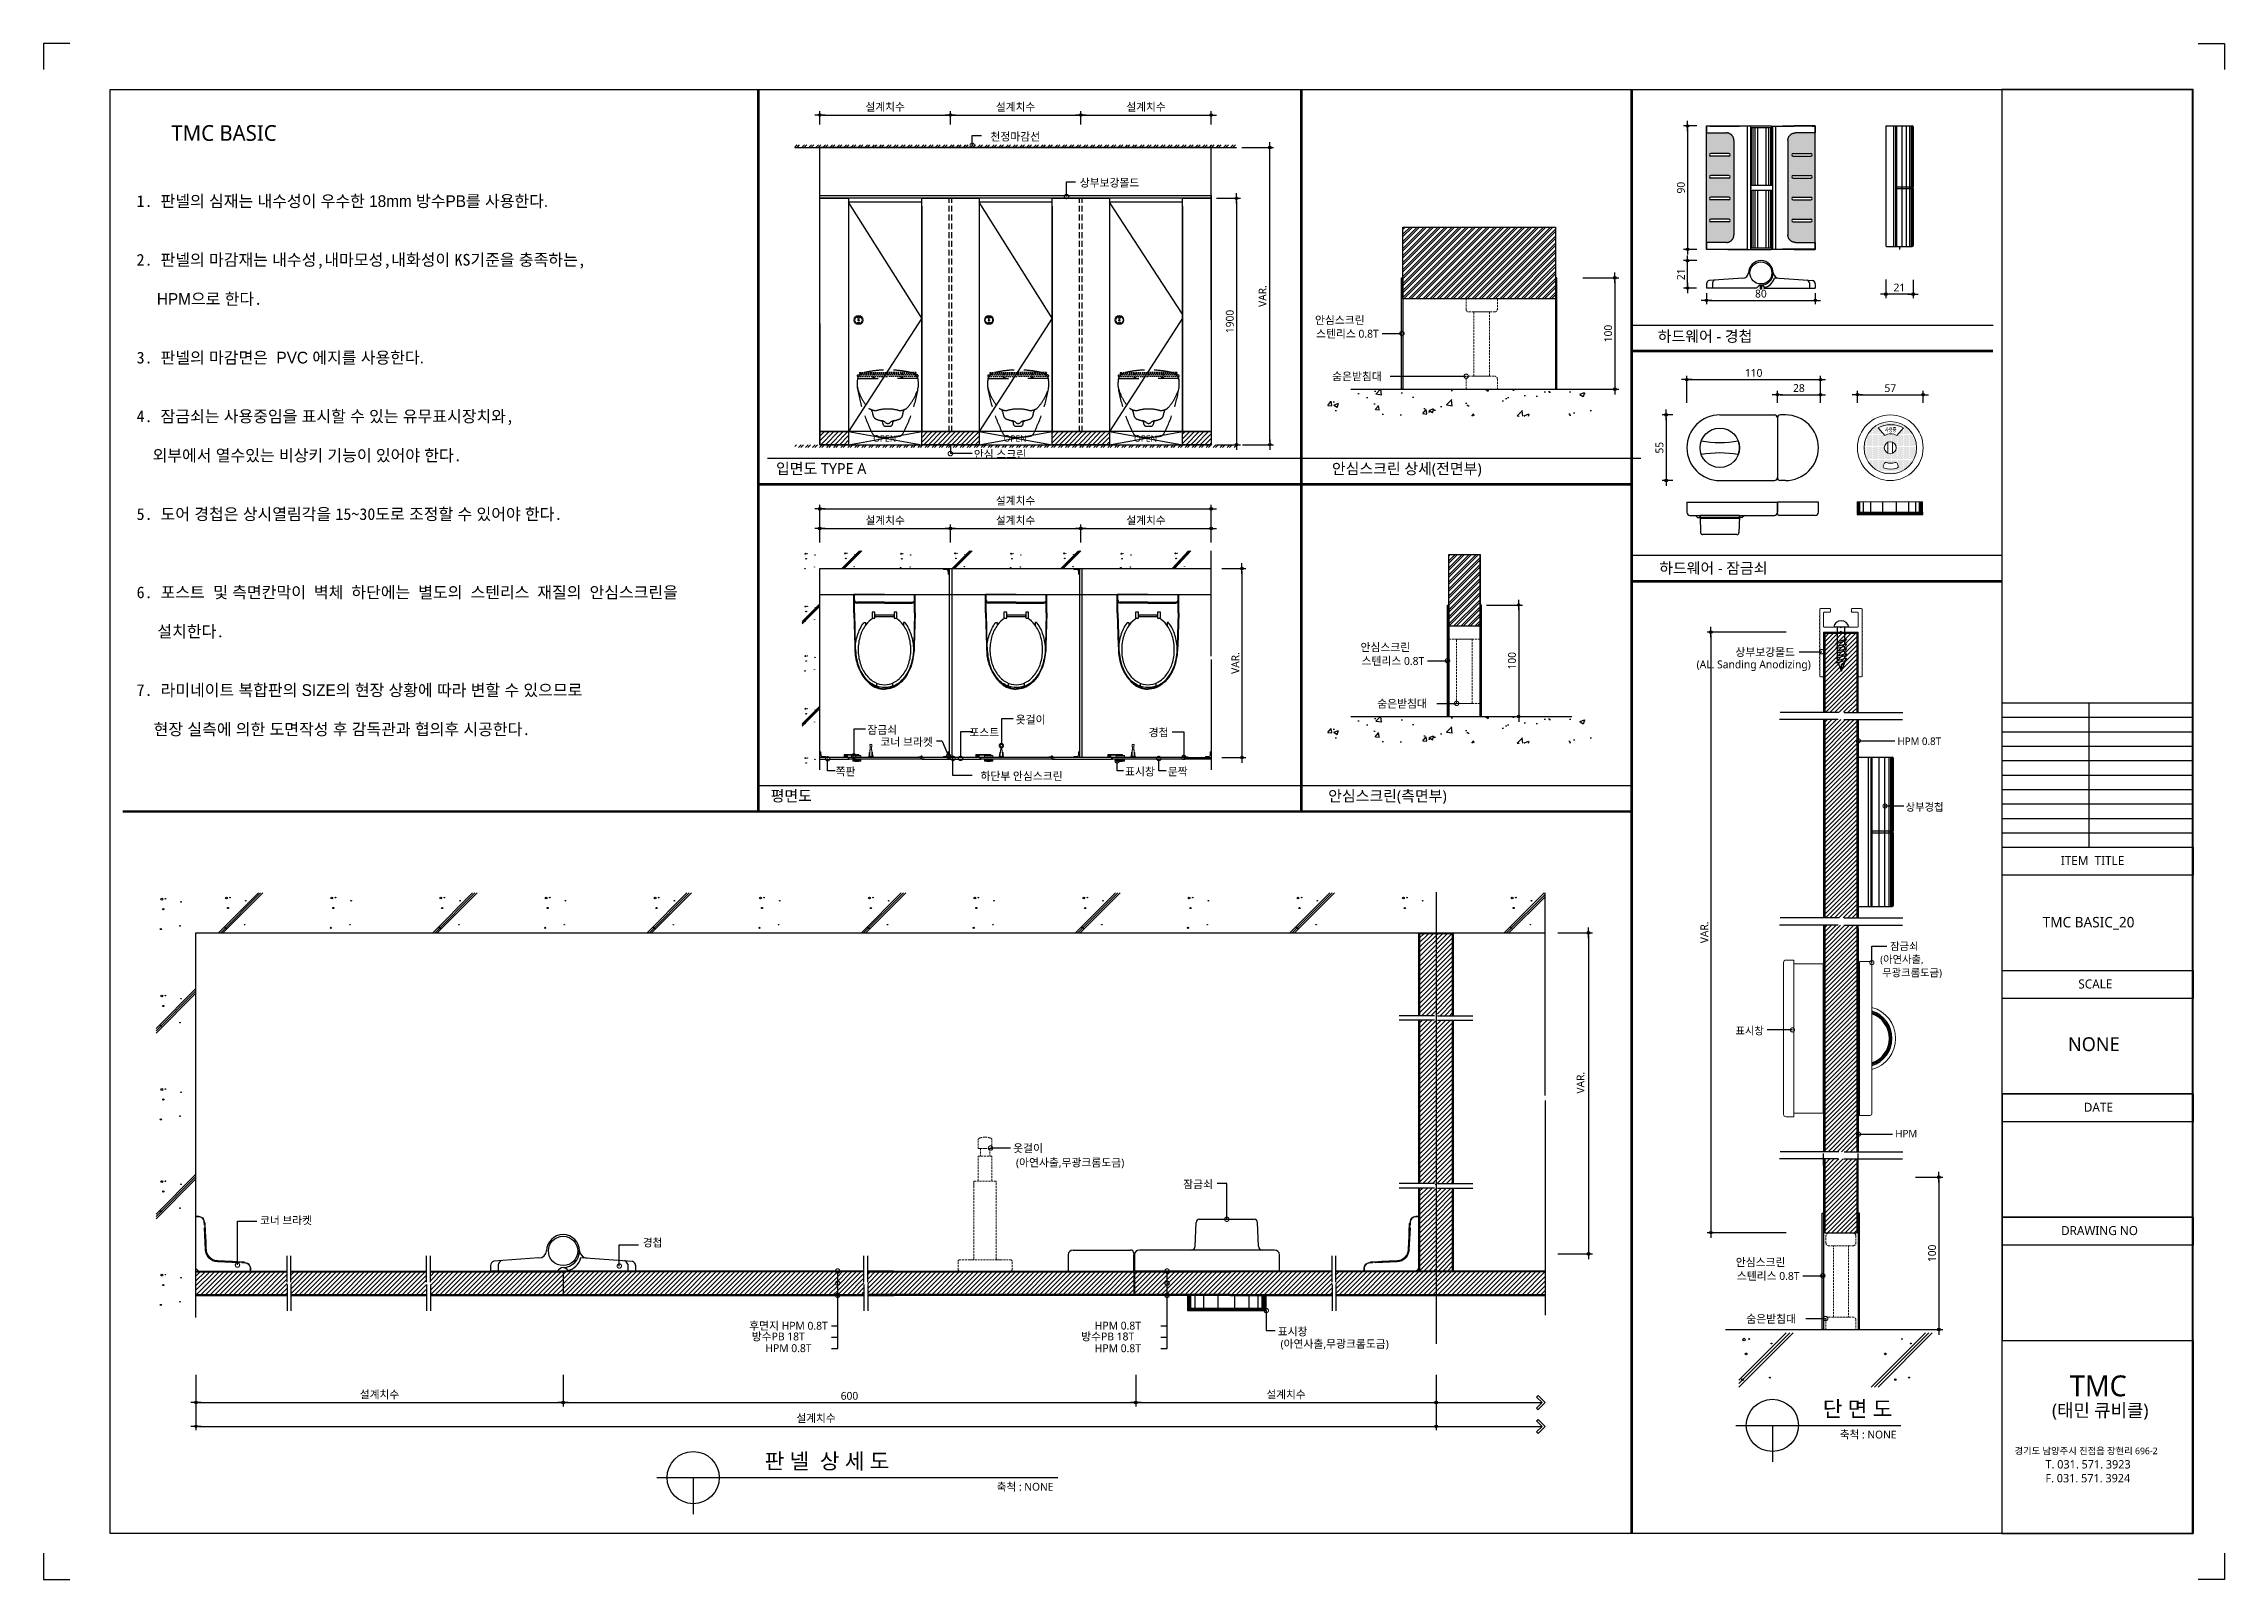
# Model space of a CAD drawing. Extents: x -256 to 8104, y -176 to 5714.
import ezdxf
from ezdxf.enums import TextEntityAlignment as Align

# ---------------------------------------------------------------- set-up
doc = ezdxf.new("R2010")
doc.units = 0
doc.header["$LTSCALE"] = 30
for name, pattern in [('CEN', [62, 60, -1, 0, -1]), ('HIDDEN', [0.375, 0.25, -0.125]), ('HIDDEN2', [4.7625, 3.175, -1.5875])]:
    doc.linetypes.add(name, pattern=pattern)
doc.layers.get('0').update_dxf_attribs({"linetype": 'CONTINUOUS'})
doc.layers.get('DEFPOINTS').update_dxf_attribs({"linetype": 'CONTINUOUS'})
for name, color, linetype in [('02---제품선', 4, 'CONTINUOUS'), ('0_toilet', 6, 'CONTINUOUS'), ('C', 2, 'CONTINUOUS'), ('curior-0Line', 252, 'CONTINUOUS'), ('DIM', 7, 'CONTINUOUS'), ('HAT', 8, 'CONTINUOUS'), ('HID', 9, 'HIDDEN'), ('jac text', 7, 'CONTINUOUS'), ('TIT', 3, 'CONTINUOUS'), ('경첩', 4, 'CONTINUOUS'), ('기타', 1, 'CONTINUOUS'), ('문자', 3, 'CONTINUOUS'), ('부자재', 4, 'CONTINUOUS'), ('상부보강몰드', 4, 'HIDDEN2'), ('옷걸이', 4, 'CONTINUOUS'), ('잠금쇠(회전형)', 4, 'CONTINUOUS'), ('중심선', 1, 'CEN'), ('치수', 1, 'CONTINUOUS'), ('판넬', 2, 'CONTINUOUS'), ('해치', 8, 'CONTINUOUS')]:
    doc.layers.add(name, color=color, linetype=linetype)
doc.styles.add('HDW', font='gulim.ttc')
doc.styles.add('돋움', font='malgun.ttf')
doc.dimstyles.new('10', dxfattribs={"dimscale": 10, "dimtxt": 3, "dimasz": 1, "dimexe": 1.5, "dimexo": 2, "dimgap": 1, "dimtad": 1, "dimdec": 0, "dimlunit": 6, "dimtxsty": '돋움', "dimblk": 'DIMDOT', "dimcen": -1, "dimdle": 1.5, "dimclrt": 3, "dimazin": 3, "dimtfac": 1, "dimtdec": 0, "dimtix": 1, "dimtmove": 2, "dimatfit": 3, "dimldrblk": 'DIMDOT', "dimarcsym": 0})
pattern_1 = [(45, (190955.914, 177.946), (-8.55643, 8.55643), [])]
pattern_2 = [(45, (190148.375, 66.368), (-8.980256, 8.980256), [])]
pattern_3 = [(45, (190151.98, 37.957), (-8.980256, 8.980256), [])]

# ---------------------------------------------------------------- blocks, each defined once
blk = doc.blocks.new('DIMDOT')
at = {"linetype": 'Continuous'}
blk.add_line((-2, 0), (2, 0), dxfattribs=at)
for radius in [0.5, 0.25]:
    blk.add_circle((0, 0), radius, dxfattribs=at)
blk = doc.blocks.new('*D530')
at = {"layer": 'DEFPOINTS', "color": 0}
for p in [(201693.7, 5653.9), (201193.7, 5597.6), (201693.7, 5597.6)]:
    blk.add_point(p, dxfattribs=at)
at = {"layer": 'DIM', "color": 0, "lineweight": -2, "ltscale": 10}
for p, q in [((201193.7, 5617.6), (201193.7, 5668.9)), ((201203.7, 5653.9), (201683.7, 5653.9)), ((201693.7, 5617.6), (201693.7, 5668.9))]:
    blk.add_line(p, q, dxfattribs=at)
at = {"layer": 'DIM', "color": 0, "lineweight": -2, "xscale": 10, "yscale": 10, "zscale": 10, "rotation": 180}
blk.add_blockref('DIMDOT', (201193.7, 5653.9), dxfattribs=at)
at = {"layer": 'DIM', "color": 0, "lineweight": -2, "xscale": 10, "yscale": 10, "zscale": 10}
blk.add_blockref('DIMDOT', (201693.7, 5653.9), dxfattribs=at)
at = {"layer": 'DIM', "color": 3, "insert": (201443.7, 5683.5), "char_height": 30, "attachment_point": 5, "style": '돋움'}
blk.add_mtext('설계치수', dxfattribs=at)
blk = doc.blocks.new('*D531')
at = {"layer": 'DEFPOINTS', "color": 0}
for p in [(202193.7, 5653.9), (201693.7, 5597.6), (202193.7, 5597.6)]:
    blk.add_point(p, dxfattribs=at)
at = {"layer": 'DIM', "color": 0, "lineweight": -2, "ltscale": 10}
for p, q in [((201693.7, 5617.6), (201693.7, 5668.9)), ((201703.7, 5653.9), (202183.7, 5653.9)), ((202193.7, 5617.6), (202193.7, 5668.9))]:
    blk.add_line(p, q, dxfattribs=at)
at = {"layer": 'DIM', "color": 0, "lineweight": -2, "xscale": 10, "yscale": 10, "zscale": 10, "rotation": 180}
blk.add_blockref('DIMDOT', (201693.7, 5653.9), dxfattribs=at)
at = {"layer": 'DIM', "color": 0, "lineweight": -2, "xscale": 10, "yscale": 10, "zscale": 10}
blk.add_blockref('DIMDOT', (202193.7, 5653.9), dxfattribs=at)
at = {"layer": 'DIM', "color": 3, "insert": (201943.7, 5683.5), "char_height": 30, "attachment_point": 5, "style": '돋움'}
blk.add_mtext('설계치수', dxfattribs=at)
blk = doc.blocks.new('*D532')
at = {"layer": 'DEFPOINTS', "color": 0}
for p in [(202693.7, 5653.9), (202193.7, 5597.6), (202693.7, 5597.6)]:
    blk.add_point(p, dxfattribs=at)
at = {"layer": 'DIM', "color": 0, "lineweight": -2, "ltscale": 10}
for p, q in [((202193.7, 5617.6), (202193.7, 5668.9)), ((202203.7, 5653.9), (202683.7, 5653.9)), ((202693.7, 5617.6), (202693.7, 5668.9))]:
    blk.add_line(p, q, dxfattribs=at)
at = {"layer": 'DIM', "color": 0, "lineweight": -2, "xscale": 10, "yscale": 10, "zscale": 10, "rotation": 180}
blk.add_blockref('DIMDOT', (202193.7, 5653.9), dxfattribs=at)
at = {"layer": 'DIM', "color": 0, "lineweight": -2, "xscale": 10, "yscale": 10, "zscale": 10}
blk.add_blockref('DIMDOT', (202693.7, 5653.9), dxfattribs=at)
at = {"layer": 'DIM', "color": 3, "insert": (202443.7, 5683.5), "char_height": 30, "attachment_point": 5, "style": '돋움'}
blk.add_mtext('설계치수', dxfattribs=at)
blk = doc.blocks.new('*D533')
at = {"layer": 'DEFPOINTS', "color": 0}
for p in [(202693.7, 5334.7), (202693.7, 4389.7), (202790.6, 4389.7)]:
    blk.add_point(p, dxfattribs=at)
at = {"layer": 'DIM', "color": 0, "lineweight": -2, "ltscale": 10}
for p, q in [((202713.7, 5334.7), (202805.6, 5334.7)), ((202790.6, 5324.7), (202790.6, 4399.7)), ((202713.7, 4389.7), (202805.6, 4389.7))]:
    blk.add_line(p, q, dxfattribs=at)
at = {"layer": 'DIM', "color": 0, "lineweight": -2, "xscale": 10, "yscale": 10, "zscale": 10}
for p, rotation in [((202790.6, 5334.7), 90), ((202790.6, 4389.7), 270)]:
    blk.add_blockref('DIMDOT', p, dxfattribs=dict(at, rotation=rotation))
at = {"layer": 'DIM', "color": 3, "insert": (202765, 4862.2), "char_height": 30, "attachment_point": 5, "rotation": 90, "style": '돋움'}
blk.add_mtext('1900', dxfattribs=at)
blk = doc.blocks.new('*D534')
at = {"layer": 'DEFPOINTS', "color": 0}
for p in [(202714.7, 3914.8), (202714.7, 3189.8), (202811.6, 3189.8)]:
    blk.add_point(p, dxfattribs=at)
at = {"layer": 'DIM', "color": 0, "lineweight": -2, "ltscale": 10}
for p, q in [((202734.7, 3914.8), (202826.6, 3914.8)), ((202811.6, 3904.8), (202811.6, 3199.8)), ((202734.7, 3189.8), (202826.6, 3189.8))]:
    blk.add_line(p, q, dxfattribs=at)
at = {"layer": 'DIM', "color": 0, "lineweight": -2, "xscale": 10, "yscale": 10, "zscale": 10}
for p, rotation in [((202811.6, 3914.8), 90), ((202811.6, 3189.8), 270)]:
    blk.add_blockref('DIMDOT', p, dxfattribs=dict(at, rotation=rotation))
at = {"layer": 'DIM', "color": 3, "insert": (202786.4, 3552.3), "char_height": 30, "attachment_point": 5, "rotation": 90, "style": '돋움'}
blk.add_mtext('VAR.', dxfattribs=at)
blk = doc.blocks.new('_DOTSMALL')
at = {"color": 0, "linetype": 'ByBlock', "const_width": 0.5}
blk.add_lwpolyline([(-0.0625, 0, 1), (0.0625, 0, 1)], format="xyb", close=True, dxfattribs=at)
blk = doc.blocks.new('A$C63EC304E')
at = {"layer": '치수', "color": 1, "xscale": 2.5, "yscale": 2.5, "zscale": 2.5, "rotation": 234.3098741996962}
blk.add_blockref('_DOTSMALL', (0.31, 0.31), dxfattribs=at)
blk = doc.blocks.new('A$C2BC9653E')
at = {"layer": '치수', "xscale": 0.3333333333333333, "yscale": 0.3333333333333333, "zscale": 0.3333333333333333}
blk.add_blockref('A$C63EC304E', (0, 0), dxfattribs=at)
blk = doc.blocks.new('A$C7FC71301')
at = {"layer": '치수', "rotation": 180}
blk.add_blockref('A$C2BC9653E', (0.21, 0.21), dxfattribs=at)
blk = doc.blocks.new('A$C4A20372B')
at = {"layer": '치수'}
blk.add_blockref('A$C7FC71301', (0, 0), dxfattribs=at)
blk = doc.blocks.new('A$C566469F5')
at = {"layer": '치수'}
blk.add_blockref('A$C4A20372B', (0, 0), dxfattribs=at)
blk = doc.blocks.new('A$C7E317CD4')
at = {"layer": '해치', "xscale": 2, "yscale": 2, "zscale": 2}
blk.add_blockref('A$C566469F5', (0, 0), dxfattribs=at)
blk = doc.blocks.new('A$C601D7F27')
at = {"layer": '치수'}
blk.add_blockref('A$C7E317CD4', (0, 0), dxfattribs=at)
blk = doc.blocks.new('A$C38802C08')
at = {"layer": '치수'}
blk.add_blockref('A$C601D7F27', (0, 0), dxfattribs=at)
blk = doc.blocks.new('*D535')
at = {"layer": 'DEFPOINTS', "color": 0}
for p in [(202693.7, 4068.3), (202193.7, 3995.2), (202693.7, 3995.2)]:
    blk.add_point(p, dxfattribs=at)
at = {"layer": 'DIM', "color": 0, "lineweight": -2, "ltscale": 10}
for p, q in [((202193.7, 4015.2), (202193.7, 4083.3)), ((202203.7, 4068.3), (202683.7, 4068.3)), ((202693.7, 4015.2), (202693.7, 4083.3))]:
    blk.add_line(p, q, dxfattribs=at)
at = {"layer": 'DIM', "color": 0, "lineweight": -2, "xscale": 10, "yscale": 10, "zscale": 10, "rotation": 180}
blk.add_blockref('DIMDOT', (202193.7, 4068.3), dxfattribs=at)
at = {"layer": 'DIM', "color": 0, "lineweight": -2, "xscale": 10, "yscale": 10, "zscale": 10}
blk.add_blockref('DIMDOT', (202693.7, 4068.3), dxfattribs=at)
at = {"layer": 'DIM', "color": 3, "insert": (202443.7, 4098), "char_height": 30, "attachment_point": 5, "style": '돋움'}
blk.add_mtext('설계치수', dxfattribs=at)
blk = doc.blocks.new('*D536')
at = {"layer": 'DEFPOINTS', "color": 0}
for p in [(202693.7, 4143.7), (201193.7, 3995.2), (202693.7, 3995.2)]:
    blk.add_point(p, dxfattribs=at)
at = {"layer": 'DIM', "color": 0, "lineweight": -2, "ltscale": 10}
for p, q in [((201193.7, 4015.2), (201193.7, 4158.7)), ((201203.7, 4143.7), (202683.7, 4143.7)), ((202693.7, 4015.2), (202693.7, 4158.7))]:
    blk.add_line(p, q, dxfattribs=at)
at = {"layer": 'DIM', "color": 0, "lineweight": -2, "xscale": 10, "yscale": 10, "zscale": 10, "rotation": 180}
blk.add_blockref('DIMDOT', (201193.7, 4143.7), dxfattribs=at)
at = {"layer": 'DIM', "color": 0, "lineweight": -2, "xscale": 10, "yscale": 10, "zscale": 10}
blk.add_blockref('DIMDOT', (202693.7, 4143.7), dxfattribs=at)
at = {"layer": 'DIM', "color": 3, "insert": (201943.7, 4173.3), "char_height": 30, "attachment_point": 5, "style": '돋움'}
blk.add_mtext('설계치수', dxfattribs=at)
blk = doc.blocks.new('*D537')
at = {"layer": 'DEFPOINTS', "color": 0}
for p in [(202193.7, 4068.3), (201693.7, 3995.2), (202193.7, 3995.2)]:
    blk.add_point(p, dxfattribs=at)
at = {"layer": 'DIM', "color": 0, "lineweight": -2, "ltscale": 10}
for p, q in [((201693.7, 4015.2), (201693.7, 4083.3)), ((201703.7, 4068.3), (202183.7, 4068.3)), ((202193.7, 4015.2), (202193.7, 4083.3))]:
    blk.add_line(p, q, dxfattribs=at)
at = {"layer": 'DIM', "color": 0, "lineweight": -2, "xscale": 10, "yscale": 10, "zscale": 10, "rotation": 180}
blk.add_blockref('DIMDOT', (201693.7, 4068.3), dxfattribs=at)
at = {"layer": 'DIM', "color": 0, "lineweight": -2, "xscale": 10, "yscale": 10, "zscale": 10}
blk.add_blockref('DIMDOT', (202193.7, 4068.3), dxfattribs=at)
at = {"layer": 'DIM', "color": 3, "insert": (201943.7, 4098), "char_height": 30, "attachment_point": 5, "style": '돋움'}
blk.add_mtext('설계치수', dxfattribs=at)
blk = doc.blocks.new('*D538')
at = {"layer": 'DEFPOINTS', "color": 0}
for p in [(201693.7, 4068.3), (201193.7, 3995.2), (201693.7, 3995.2)]:
    blk.add_point(p, dxfattribs=at)
at = {"layer": 'DIM', "color": 0, "lineweight": -2, "ltscale": 10}
for p, q in [((201193.7, 4015.2), (201193.7, 4083.3)), ((201203.7, 4068.3), (201683.7, 4068.3)), ((201693.7, 4015.2), (201693.7, 4083.3))]:
    blk.add_line(p, q, dxfattribs=at)
at = {"layer": 'DIM', "color": 0, "lineweight": -2, "xscale": 10, "yscale": 10, "zscale": 10, "rotation": 180}
blk.add_blockref('DIMDOT', (201193.7, 4068.3), dxfattribs=at)
at = {"layer": 'DIM', "color": 0, "lineweight": -2, "xscale": 10, "yscale": 10, "zscale": 10}
blk.add_blockref('DIMDOT', (201693.7, 4068.3), dxfattribs=at)
at = {"layer": 'DIM', "color": 3, "insert": (201443.7, 4098), "char_height": 30, "attachment_point": 5, "style": '돋움'}
blk.add_mtext('설계치수', dxfattribs=at)
blk = doc.blocks.new('*D539')
at = {"layer": 'DEFPOINTS', "color": 0}
for p in [(205029.1, 4639.2), (204517.1, 4530.6), (205029.1, 4530.6)]:
    blk.add_point(p, dxfattribs=at)
at = {"layer": 'DIM', "color": 0, "lineweight": -2, "ltscale": 10}
for p, q in [((204517.1, 4550.6), (204517.1, 4654.2)), ((204527.1, 4639.2), (205019.1, 4639.2)), ((205029.1, 4550.6), (205029.1, 4654.2))]:
    blk.add_line(p, q, dxfattribs=at)
at = {"layer": 'DIM', "color": 0, "lineweight": -2, "xscale": 10, "yscale": 10, "zscale": 10, "rotation": 180}
blk.add_blockref('DIMDOT', (204517.1, 4639.2), dxfattribs=at)
at = {"layer": 'DIM', "color": 0, "lineweight": -2, "xscale": 10, "yscale": 10, "zscale": 10}
blk.add_blockref('DIMDOT', (205029.1, 4639.2), dxfattribs=at)
at = {"layer": 'DIM', "color": 3, "insert": (204773.1, 4664.8), "char_height": 30, "attachment_point": 5, "style": '돋움'}
blk.add_mtext('110', dxfattribs=at)
blk = doc.blocks.new('*D540')
at = {"layer": 'DEFPOINTS', "color": 0}
for p in [(204864.1, 4530.6), (205029.1, 4581.3), (205029.1, 4530.6)]:
    blk.add_point(p, dxfattribs=at)
at = {"layer": 'DIM', "color": 0, "lineweight": -2, "ltscale": 10}
for p, q in [((204864.1, 4550.6), (204864.1, 4596.3)), ((204874.1, 4581.3), (205019.1, 4581.3)), ((205029.1, 4550.6), (205029.1, 4596.3))]:
    blk.add_line(p, q, dxfattribs=at)
at = {"layer": 'DIM', "color": 0, "lineweight": -2, "xscale": 10, "yscale": 10, "zscale": 10, "rotation": 180}
blk.add_blockref('DIMDOT', (204864.1, 4581.3), dxfattribs=at)
at = {"layer": 'DIM', "color": 0, "lineweight": -2, "xscale": 10, "yscale": 10, "zscale": 10}
blk.add_blockref('DIMDOT', (205029.1, 4581.3), dxfattribs=at)
at = {"layer": 'DIM', "color": 3, "insert": (204946.6, 4606.8), "char_height": 30, "attachment_point": 5, "style": '돋움'}
blk.add_mtext('28', dxfattribs=at)
blk = doc.blocks.new('*D541')
at = {"layer": 'DEFPOINTS', "color": 0}
for p in [(205170.9, 4530.6), (205422.9, 4581.3), (205422.9, 4530.6)]:
    blk.add_point(p, dxfattribs=at)
at = {"layer": 'DIM', "color": 0, "lineweight": -2, "ltscale": 10}
for p, q in [((205170.9, 4550.6), (205170.9, 4596.3)), ((205180.9, 4581.3), (205412.9, 4581.3)), ((205422.9, 4550.6), (205422.9, 4596.3))]:
    blk.add_line(p, q, dxfattribs=at)
at = {"layer": 'DIM', "color": 0, "lineweight": -2, "xscale": 10, "yscale": 10, "zscale": 10, "rotation": 180}
blk.add_blockref('DIMDOT', (205170.9, 4581.3), dxfattribs=at)
at = {"layer": 'DIM', "color": 0, "lineweight": -2, "xscale": 10, "yscale": 10, "zscale": 10}
blk.add_blockref('DIMDOT', (205422.9, 4581.3), dxfattribs=at)
at = {"layer": 'DIM', "color": 3, "insert": (205296.9, 4606.5), "char_height": 30, "attachment_point": 5, "style": '돋움'}
blk.add_mtext('57', dxfattribs=at)
blk = doc.blocks.new('*D542')
at = {"layer": 'DEFPOINTS', "color": 0}
for p in [(204574.8, 5612), (204519.8, 5138.9), (204574.8, 5138.9)]:
    blk.add_point(p, dxfattribs=at)
at = {"layer": 'DIM', "color": 0, "lineweight": -2, "ltscale": 10}
for p, q in [((204554.8, 5612), (204504.8, 5612)), ((204519.8, 5602), (204519.8, 5148.9)), ((204554.8, 5138.9), (204504.8, 5138.9))]:
    blk.add_line(p, q, dxfattribs=at)
at = {"layer": 'DIM', "color": 0, "lineweight": -2, "xscale": 10, "yscale": 10, "zscale": 10}
for p, rotation in [((204519.8, 5612), 90), ((204519.8, 5138.9), 270)]:
    blk.add_blockref('DIMDOT', p, dxfattribs=dict(at, rotation=rotation))
at = {"layer": 'DIM', "color": 3, "insert": (204494.3, 5375.4), "char_height": 30, "attachment_point": 5, "rotation": 90, "style": '돋움'}
blk.add_mtext('90', dxfattribs=at)
blk = doc.blocks.new('*D543')
at = {"layer": 'DEFPOINTS', "color": 0}
for p in [(204592.4, 4990.6), (205009.5, 4990.6), (205009.5, 4943.3)]:
    blk.add_point(p, dxfattribs=at)
at = {"layer": 'DIM', "color": 0, "lineweight": -2, "ltscale": 10}
for p, q in [((204592.4, 4970.6), (204592.4, 4928.3)), ((204602.4, 4943.3), (204999.5, 4943.3)), ((205009.5, 4970.6), (205009.5, 4928.3))]:
    blk.add_line(p, q, dxfattribs=at)
at = {"layer": 'DIM', "color": 0, "lineweight": -2, "xscale": 10, "yscale": 10, "zscale": 10, "rotation": 180}
blk.add_blockref('DIMDOT', (204592.4, 4943.3), dxfattribs=at)
at = {"layer": 'DIM', "color": 0, "lineweight": -2, "xscale": 10, "yscale": 10, "zscale": 10}
blk.add_blockref('DIMDOT', (205009.5, 4943.3), dxfattribs=at)
at = {"layer": 'DIM', "color": 3, "insert": (204800.9, 4968.8), "char_height": 30, "attachment_point": 5, "style": '돋움'}
blk.add_mtext('80', dxfattribs=at)
blk = doc.blocks.new('*D544')
at = {"layer": 'DEFPOINTS', "color": 0}
for p in [(204519.8, 5095.6), (204574.8, 5095.6), (204574.1, 4990.6)]:
    blk.add_point(p, dxfattribs=at)
at = {"layer": 'DIM', "color": 0, "lineweight": -2, "ltscale": 10}
for p, q in [((204554.8, 5095.6), (204504.8, 5095.6)), ((204519.8, 5000.6), (204519.8, 5085.6)), ((204554.1, 4990.6), (204504.8, 4990.6))]:
    blk.add_line(p, q, dxfattribs=at)
at = {"layer": 'DIM', "color": 0, "lineweight": -2, "xscale": 10, "yscale": 10, "zscale": 10}
for p, rotation in [((204519.8, 5095.6), 90), ((204519.8, 4990.6), 270)]:
    blk.add_blockref('DIMDOT', p, dxfattribs=dict(at, rotation=rotation))
at = {"layer": 'DIM', "color": 3, "insert": (204494.4, 5043.1), "char_height": 30, "attachment_point": 5, "rotation": 90, "style": '돋움'}
blk.add_mtext('21', dxfattribs=at)
blk = doc.blocks.new('*D545')
at = {"layer": 'DEFPOINTS', "color": 0}
for p in [(205279.3, 5042.8), (205384.3, 5042.1), (205279.3, 4967.1)]:
    blk.add_point(p, dxfattribs=at)
at = {"layer": 'DIM', "color": 0, "lineweight": -2, "ltscale": 10}
for p, q in [((205279.3, 5022.8), (205279.3, 4952.1)), ((205384.3, 5022.1), (205384.3, 4952.1)), ((205374.3, 4967.1), (205289.3, 4967.1))]:
    blk.add_line(p, q, dxfattribs=at)
at = {"layer": 'DIM', "color": 0, "lineweight": -2, "xscale": 10, "yscale": 10, "zscale": 10, "rotation": 180}
blk.add_blockref('DIMDOT', (205279.3, 4967.1), dxfattribs=at)
at = {"layer": 'DIM', "color": 0, "lineweight": -2, "xscale": 10, "yscale": 10, "zscale": 10}
blk.add_blockref('DIMDOT', (205384.3, 4967.1), dxfattribs=at)
at = {"layer": 'DIM', "color": 3, "insert": (205331.8, 4992.5), "char_height": 30, "attachment_point": 5, "style": '돋움'}
blk.add_mtext('21', dxfattribs=at)
blk = doc.blocks.new('A$C10E41893')
at = {"layer": '부자재'}
for p, q in [((6, 0), (6, 196)), ((123, 196), (6, 196)), ((123, 192), (6, 192)), ((55, 0), (55, 177)), ((61, 0), (61, 177)), ((6, 0), (6, -196)), ((55, 0), (55, -177)), ((61, 0), (61, -177)), ((123, -192), (6, -192)), ((123, -196), (6, -196))]:
    blk.add_line(p, q, dxfattribs=at)
for points in [[(123, 196, -0.012538), (123, 196), (335, 190, -0.055395), (445, 175, -0.154276), (577, 93, -0.179504), (612, 0, -0.179504)], [(123, 192, -0.012538), (123, 192), (335, 187, -0.055395), (444, 172, -0.154276), (574, 91, -0.179504), (608, 0, -0.179504)], [(157, -72, 0.089162), (200, -119, 0.085733), (270, -155, 0.075373), (359, -168, 0.075373), (447, -155, 0.085733), (517, -119, 0.106084), (567, -62, 0.126931), (583, 0, 0.126931), (567, 62, 0.106084), (517, 119, 0.085733), (447, 155, 0.075373), (359, 168, 0.075373), (270, 155, 0.085733), (200, 119, 0.089162), (157, 72)], [(572, 51), (589, 51), (589, 60, 0.021185), (583, 71, 0.106084), (528, 134, 0.085733), (453, 172, 0.075373), (359, 187, 0.075373), (265, 172, 0.085733), (189, 134, 0.007337), (184, 130), (184, 122), (205, 122)], [(123, -196, 0.012538), (123, -196), (335, -190, 0.055395), (445, -175, 0.154276), (577, -93, 0.179504), (612, 0, 0.179504)], [(123, -192, 0.012538), (123, -192), (335, -187, 0.055395), (444, -172, 0.154276), (574, -91, 0.179504), (608, 0, 0.179504)], [(589, -51, 0.090214), (598, 0, 0.090214), (589, 51, 0.106084)], [(572, -51), (589, -51), (589, -60, -0.021185), (583, -71, -0.106084), (528, -134, -0.085733), (453, -172, -0.075373), (359, -187, -0.075373), (265, -172, -0.085733), (189, -134, -0.007337), (184, -130), (184, -122), (205, -122)]]:
    blk.add_lwpolyline(points, format="xyb", dxfattribs=at)
blk.add_lwpolyline([(138, -61), (119, -61), (119, -79), (157, -79), (157, -61), (138, -61), (147, -61), (147, 61), (138, 61), (157, 61), (157, 79), (119, 79), (119, 61), (138, 61), (138, -61), (119, -61)], dxfattribs=at)
for centre, start, end in [((40, 177), 0, 90), ((46, 177), 0, 90), ((40, -177), 270, 0), ((46, -177), 270, 0)]:
    blk.add_arc(centre, 15, start, end, dxfattribs=at)
blk = doc.blocks.new('A$C460A2A32')
at = {"color": 0}
for p, q in [((3, 20), (0, 16)), ((3, 20), (9, 20)), ((4, 10), (162, 10)), ((9, 20), (162, 20)), ((13, 32), (11, 30)), ((13, 32), (162, 32)), ((13, 27), (162, 27)), ((312, 32), (162, 32)), ((312, 27), (162, 27)), ((316, 20), (162, 20)), ((321, 10), (162, 10)), ((312, 32), (313, 30)), ((322, 20), (316, 20)), ((322, 20), (324, 16))]:
    blk.add_line(p, q, dxfattribs=at)
for centre, radius, start, end in [((4, 14), 4, 150.0107, 270), ((13, 29), 2, 135, 270), ((109, 28), 26, 182.6717, 198.4118), ((109, 10), 26, 180, 202.6199), ((107, 28), 23, 183.0205, 200.9186), ((107, 10), 23, 180, 205.7715), ((69, 10), 23, 334.2285, 0), ((69, 28), 23, 339.0814, 356.9795), ((67, 10), 26, 337.3801, 0), ((67, 28), 26, 341.5882, 357.3283), ((257, 10), 26, 180, 202.6199), ((257, 28), 26, 182.6717, 198.4118), ((256, 28), 23, 183.0205, 200.9186), ((256, 10), 23, 180, 205.7715), ((217, 10), 23, 334.2285, 0), ((217, 28), 23, 339.0814, 356.9795), ((216, 28), 26, 341.5882, 357.3283), ((216, 10), 26, 337.3801, 0), ((312, 29), 2, 270, 45), ((321, 14), 4, 270, 29.9893)]:
    blk.add_arc(centre, radius, start, end, dxfattribs=at)
blk = doc.blocks.new('*D546')
at = {"layer": 'DEFPOINTS', "color": 0}
for p in [(204482.8, 4504.1), (204437.2, 4252.1), (204482.8, 4252.1)]:
    blk.add_point(p, dxfattribs=at)
at = {"layer": 'DIM', "color": 0, "lineweight": -2, "ltscale": 10}
for p, q in [((204462.8, 4504.1), (204422.2, 4504.1)), ((204437.2, 4494.1), (204437.2, 4262.1)), ((204462.8, 4252.1), (204422.2, 4252.1))]:
    blk.add_line(p, q, dxfattribs=at)
at = {"layer": 'DIM', "color": 0, "lineweight": -2, "xscale": 10, "yscale": 10, "zscale": 10}
for p, rotation in [((204437.2, 4504.1), 90), ((204437.2, 4252.1), 270)]:
    blk.add_blockref('DIMDOT', p, dxfattribs=dict(at, rotation=rotation))
at = {"layer": 'DIM', "color": 3, "insert": (204411.9, 4378.1), "char_height": 30, "attachment_point": 5, "rotation": 90, "style": '돋움'}
blk.add_mtext('55', dxfattribs=at)
blk = doc.blocks.new('*D547')
at = {"layer": 'DEFPOINTS', "color": 0}
for p in [(204918.1, 3671), (204609.4, 1367.7), (204918.1, 1367.7)]:
    blk.add_point(p, dxfattribs=at)
at = {"layer": 'DIM', "color": 0, "lineweight": -2, "ltscale": 10}
for p, q in [((204898.1, 3671), (204594.4, 3671)), ((204609.4, 3661), (204609.4, 1377.7)), ((204898.1, 1367.7), (204594.4, 1367.7))]:
    blk.add_line(p, q, dxfattribs=at)
at = {"layer": 'DIM', "color": 0, "lineweight": -2, "xscale": 10, "yscale": 10, "zscale": 10}
for p, rotation in [((204609.4, 3671), 90), ((204609.4, 1367.7), 270)]:
    blk.add_blockref('DIMDOT', p, dxfattribs=dict(at, rotation=rotation))
at = {"layer": 'DIM', "color": 3, "insert": (204584.1, 2519.4), "char_height": 30, "attachment_point": 5, "rotation": 90, "style": '돋움'}
blk.add_mtext('VAR.', dxfattribs=at)
blk = doc.blocks.new('A$C13EB2441')
for p, q in [((0.84, 7.37), (0.84, 14.11)), ((0.84, 6.74), (0.84, 0))]:
    blk.add_line(p, q)
blk = doc.blocks.new('*D548')
at = {"layer": 'DEFPOINTS', "color": 0}
for p in [(205373.8, 1580.5), (205382.9, 996.2), (205482.8, 996.2)]:
    blk.add_point(p, dxfattribs=at)
at = {"layer": 'DIM', "color": 0, "lineweight": -2, "ltscale": 10}
for p, q in [((205393.8, 1580.5), (205497.8, 1580.5)), ((205482.8, 1570.5), (205482.8, 1006.2)), ((205402.9, 996.2), (205497.8, 996.2))]:
    blk.add_line(p, q, dxfattribs=at)
at = {"layer": 'DIM', "color": 0, "lineweight": -2, "xscale": 10, "yscale": 10, "zscale": 10}
for p, rotation in [((205482.8, 1580.5), 90), ((205482.8, 996.2), 270)]:
    blk.add_blockref('DIMDOT', p, dxfattribs=dict(at, rotation=rotation))
at = {"layer": 'DIM', "color": 3, "insert": (205457.2, 1288.4), "char_height": 30, "attachment_point": 5, "rotation": 90, "style": '돋움'}
blk.add_mtext('100', dxfattribs=at)
blk = doc.blocks.new('*D549')
at = {"layer": 'DEFPOINTS', "color": 0}
for p in [(202790.6, 5529.5), (202918, 5529.5), (202793.1, 4389.7)]:
    blk.add_point(p, dxfattribs=at)
at = {"layer": 'DIM', "color": 0, "lineweight": -2, "ltscale": 10}
for p, q in [((202810.6, 5529.5), (202933, 5529.5)), ((202918, 4399.7), (202918, 5519.5)), ((202813.1, 4389.7), (202933, 4389.7))]:
    blk.add_line(p, q, dxfattribs=at)
at = {"layer": 'DIM', "color": 0, "lineweight": -2, "xscale": 10, "yscale": 10, "zscale": 10}
for p, rotation in [((202918, 5529.5), 90), ((202918, 4389.7), 270)]:
    blk.add_blockref('DIMDOT', p, dxfattribs=dict(at, rotation=rotation))
at = {"layer": 'DIM', "color": 3, "insert": (202890.7, 4959.6), "char_height": 30, "attachment_point": 5, "rotation": 90, "style": '돋움'}
blk.add_mtext('VAR.', dxfattribs=at)
blk = doc.blocks.new('*D550')
at = {"layer": 'DEFPOINTS', "color": 0}
for p in [(198801.8, 841.9), (200208.9, 841.9), (200208.9, 716.2)]:
    blk.add_point(p, dxfattribs=at)
at = {"layer": 'DIM', "color": 0, "lineweight": -2, "ltscale": 10}
for p, q in [((198801.8, 821.9), (198801.8, 701.2)), ((200208.9, 821.9), (200208.9, 701.2)), ((198811.8, 716.2), (200198.9, 716.2))]:
    blk.add_line(p, q, dxfattribs=at)
at = {"layer": 'DIM', "color": 0, "lineweight": -2, "xscale": 10, "yscale": 10, "zscale": 10, "rotation": 180}
blk.add_blockref('DIMDOT', (198801.8, 716.2), dxfattribs=at)
at = {"layer": 'DIM', "color": 0, "lineweight": -2, "xscale": 10, "yscale": 10, "zscale": 10}
blk.add_blockref('DIMDOT', (200208.9, 716.2), dxfattribs=at)
at = {"layer": 'DIM', "color": 3, "insert": (199505.3, 745.8), "char_height": 30, "attachment_point": 5, "style": '돋움'}
blk.add_mtext('설계치수', dxfattribs=at)
blk = doc.blocks.new('*D551')
at = {"layer": 'DEFPOINTS', "color": 0}
for p in [(198801.8, 841.9), (203555.7, 841.9), (203555.7, 624.7)]:
    blk.add_point(p, dxfattribs=at)
at = {"layer": 'DIM', "color": 0, "lineweight": -2, "ltscale": 10}
for p, q in [((198801.8, 821.9), (198801.8, 609.7)), ((203555.7, 821.9), (203555.7, 609.7)), ((198811.8, 624.7), (203545.7, 624.7))]:
    blk.add_line(p, q, dxfattribs=at)
at = {"layer": 'DIM', "color": 0, "lineweight": -2, "xscale": 10, "yscale": 10, "zscale": 10, "rotation": 180}
blk.add_blockref('DIMDOT', (198801.8, 624.7), dxfattribs=at)
at = {"layer": 'DIM', "color": 0, "lineweight": -2, "xscale": 10, "yscale": 10, "zscale": 10}
blk.add_blockref('DIMDOT', (203555.7, 624.7), dxfattribs=at)
at = {"layer": 'DIM', "color": 3, "insert": (201178.7, 654.4), "char_height": 30, "attachment_point": 5, "style": '돋움'}
blk.add_mtext('설계치수', dxfattribs=at)
blk = doc.blocks.new('*D552')
at = {"layer": 'DEFPOINTS', "color": 0}
for p in [(202404.8, 841.9), (203555.7, 841.9), (203555.7, 716.2)]:
    blk.add_point(p, dxfattribs=at)
at = {"layer": 'DIM', "color": 0, "lineweight": -2, "ltscale": 10}
for p, q in [((202404.8, 821.9), (202404.8, 701.2)), ((203555.7, 821.9), (203555.7, 701.2)), ((202414.8, 716.2), (203545.7, 716.2))]:
    blk.add_line(p, q, dxfattribs=at)
at = {"layer": 'DIM', "color": 0, "lineweight": -2, "xscale": 10, "yscale": 10, "zscale": 10, "rotation": 180}
blk.add_blockref('DIMDOT', (202404.8, 716.2), dxfattribs=at)
at = {"layer": 'DIM', "color": 0, "lineweight": -2, "xscale": 10, "yscale": 10, "zscale": 10}
blk.add_blockref('DIMDOT', (203555.7, 716.2), dxfattribs=at)
at = {"layer": 'DIM', "color": 3, "insert": (202980.3, 745.8), "char_height": 30, "attachment_point": 5, "style": '돋움'}
blk.add_mtext('설계치수', dxfattribs=at)
blk = doc.blocks.new('*D553')
at = {"layer": 'DEFPOINTS', "color": 0}
for p in [(200208.9, 841.9), (202404.8, 841.9), (202404.8, 716.2)]:
    blk.add_point(p, dxfattribs=at)
at = {"layer": 'DIM', "color": 0, "lineweight": -2, "ltscale": 10}
for p, q in [((200208.9, 821.9), (200208.9, 701.2)), ((202404.8, 821.9), (202404.8, 701.2)), ((200218.9, 716.2), (202394.8, 716.2))]:
    blk.add_line(p, q, dxfattribs=at)
at = {"layer": 'DIM', "color": 0, "lineweight": -2, "xscale": 10, "yscale": 10, "zscale": 10, "rotation": 180}
blk.add_blockref('DIMDOT', (200208.9, 716.2), dxfattribs=at)
at = {"layer": 'DIM', "color": 0, "lineweight": -2, "xscale": 10, "yscale": 10, "zscale": 10}
blk.add_blockref('DIMDOT', (202404.8, 716.2), dxfattribs=at)
at = {"layer": 'DIM', "color": 3, "insert": (201306.9, 741.7), "char_height": 30, "attachment_point": 5, "style": '돋움'}
blk.add_mtext('600', dxfattribs=at)
blk = doc.blocks.new('A$C06B31977')
for p, q in [((1.26, 11.06), (1.26, 21.17)), ((1.26, 10.11), (1.26, 0))]:
    blk.add_line(p, q)
blk = doc.blocks.new('*D554')
at = {"layer": 'DEFPOINTS', "color": 0}
for p in [(204002.5, 2517.5), (204002.5, 1286.2), (204140.3, 1286.2)]:
    blk.add_point(p, dxfattribs=at)
at = {"layer": 'DIM', "color": 0, "lineweight": -2, "ltscale": 10}
for p, q in [((204022.5, 2517.5), (204155.3, 2517.5)), ((204140.3, 2507.5), (204140.3, 1296.2)), ((204022.5, 1286.2), (204155.3, 1286.2))]:
    blk.add_line(p, q, dxfattribs=at)
at = {"layer": 'DIM', "color": 0, "lineweight": -2, "xscale": 10, "yscale": 10, "zscale": 10}
for p, rotation in [((204140.3, 2517.5), 90), ((204140.3, 1286.2), 270)]:
    blk.add_blockref('DIMDOT', p, dxfattribs=dict(at, rotation=rotation))
at = {"layer": 'DIM', "color": 3, "insert": (204109.6, 1942.8), "char_height": 30, "attachment_point": 5, "rotation": 90, "style": '돋움'}
blk.add_mtext('VAR.', dxfattribs=at)
blk = doc.blocks.new('*D555')
at = {"layer": 'DEFPOINTS', "color": 0}
for p in [(203729.4, 3774.8), (203729.4, 3347.4), (203872.3, 3347.4)]:
    blk.add_point(p, dxfattribs=at)
at = {"layer": 'DIM', "color": 0, "lineweight": -2, "ltscale": 10}
for p, q in [((203749.4, 3774.8), (203887.3, 3774.8)), ((203872.3, 3764.8), (203872.3, 3357.4)), ((203749.4, 3347.4), (203887.3, 3347.4))]:
    blk.add_line(p, q, dxfattribs=at)
at = {"layer": 'DIM', "color": 0, "lineweight": -2, "xscale": 10, "yscale": 10, "zscale": 10}
for p, rotation in [((203872.3, 3774.8), 90), ((203872.3, 3347.4), 270)]:
    blk.add_blockref('DIMDOT', p, dxfattribs=dict(at, rotation=rotation))
at = {"layer": 'DIM', "color": 3, "insert": (203846.7, 3561.1), "char_height": 30, "attachment_point": 5, "rotation": 90, "style": '돋움'}
blk.add_mtext('100', dxfattribs=at)
blk = doc.blocks.new('*D556')
at = {"layer": 'DEFPOINTS', "color": 0}
for p in [(204098.1, 5029.8), (204098.1, 4602.3), (204241, 4602.3)]:
    blk.add_point(p, dxfattribs=at)
at = {"layer": 'DIM', "color": 0, "lineweight": -2, "ltscale": 10}
for p, q in [((204118.1, 5029.8), (204256, 5029.8)), ((204241, 5019.8), (204241, 4612.3)), ((204118.1, 4602.3), (204256, 4602.3))]:
    blk.add_line(p, q, dxfattribs=at)
at = {"layer": 'DIM', "color": 0, "lineweight": -2, "xscale": 10, "yscale": 10, "zscale": 10}
for p, rotation in [((204241, 5029.8), 90), ((204241, 4602.3), 270)]:
    blk.add_blockref('DIMDOT', p, dxfattribs=dict(at, rotation=rotation))
at = {"layer": 'DIM', "color": 3, "insert": (204215.4, 4816), "char_height": 30, "attachment_point": 5, "rotation": 90, "style": '돋움'}
blk.add_mtext('100', dxfattribs=at)
blk = doc.blocks.new('BASIC_20', base_point=(198473.5, 213.7))
h = blk.add_hatch()
h.set_pattern_fill('ANSI31', color=2, style=0)
h.set_pattern_definition([(45, (201709.89, 1810.6277), (-2.245064, 2.245064), [])])
h.paths.add_polyline_path([(203604.4, 3774.8), (203599.4, 3774.8), (203599.4, 3563.2, -1), (203599.4, 3559), (203599.4, 3347.4), (203604.4, 3347.4)])
h.paths.add_polyline_path([(203729.4, 3559, -1), (203729.4, 3563.2), (203729.4, 3774.8), (203724.4, 3774.8), (203724.4, 3347.4), (203729.4, 3347.4)])
at = {"layer": 'HAT'}
h = blk.add_hatch(dxfattribs=at)
h.set_pattern_fill('ANSI32', color=256, scale=2, style=0)
h.set_pattern_definition([(45, (189857.61, -103.52), (-13.470384, 13.470384), []), (45, (189866.59, -103.52), (-13.470384, 13.470384), [])])
h.paths.add_polyline_path([(201097, 5539.5), (202790.6, 5539.5), (202790.6, 5529.5), (201097, 5529.5)])
h = blk.add_hatch(dxfattribs=at)
h.set_pattern_fill('ANSI32', color=256, scale=2, style=0)
h.set_pattern_definition([(45, (190171.724, -29.362), (-13.470384, 13.470384), []), (45, (190180.704, -29.362), (-13.470384, 13.470384), [])])
h.paths.add_polyline_path([(203428.6, 5223.6), (204014, 5223.6), (204014, 4948.9), (203428.6, 4948.9)])
h = blk.add_hatch(dxfattribs=at)
h.set_pattern_fill('ANSI32', color=256, scale=2, style=0)
h.set_pattern_definition([(45, (189857.61, 78.46), (-13.470384, 13.470384), []), (45, (189866.59, 78.46), (-13.470384, 13.470384), [])])
h.paths.add_polyline_path([(201097, 4379.2), (202790.6, 4379.2), (202790.6, 4389.2), (201097, 4389.2)])
h = blk.add_hatch(dxfattribs=at)
h.set_pattern_fill('ANSI32', color=256, scale=2, style=0)
h.set_pattern_definition([(45, (198523.04, -29.362), (-13.470384, 13.470384), []), (45, (198532.021, -29.362), (-13.470384, 13.470384), [])])
h.paths.add_polyline_path([(203724.4, 3968.6), (203604.4, 3968.6), (203604.4, 3694), (203724.4, 3694), (203724.4, 3774.8)])
at = {"layer": 'HAT', "transparency": 33554687}
h = blk.add_hatch(dxfattribs=at)
h.set_pattern_fill('ANSI31', color=256, scale=3.811219)
h.set_pattern_definition(pattern_1)
h.paths.add_polyline_path([(205099.4, 3363.3), (205120.5, 3363.3), (205169.5, 3363.3), (205169.5, 3666.3), (205045.6, 3666.3), (205045.6, 3363.3)])
at = {"layer": 'HAT'}
h = blk.add_hatch(dxfattribs=at)
h.set_pattern_fill('ANSI31', color=256, scale=3.811219, style=0)
h.set_pattern_definition(pattern_1)
edge = h.paths.add_edge_path()
edge.add_line((205169.5, 3289.2), (205112.9, 3289.2))
edge.add_arc((205110.9, 3289.2), 1.99, -54.30987, 0, ccw=False)
edge.add_arc((205110.9, 3289.2), 1.99, 125.69013, 305.69013, ccw=False)
edge.add_arc((205110.9, 3289.2), 1.99, 0, 125.69013, ccw=False)
edge.add_line((205112.9, 3289.2), (205169.5, 3289.2))
edge.add_line((205169.5, 3289.2), (205169.5, 3335.7))
edge.add_line((205169.5, 3335.7), (205159.7, 3335.7))
edge.add_spline(control_points=[(205157, 3328.2), (205157.9, 3330.7), (205158.8, 3333.2), (205159.7, 3335.7)], knot_values=[0, 0, 0, 0, 0.152076, 0.152076, 0.152076, 0.152076], degree=3, periodic=0)
edge.add_line((205159.7, 3335.7), (205107.5, 3335.7))
edge.add_line((205107.5, 3335.7), (205107.5, 2574.8))
edge.add_line((205107.5, 2574.8), (205161.6, 2574.8))
edge.add_spline(control_points=[(205161.6, 2574.8), (205164.6, 2583.1), (205167.5, 2590.6), (205169.5, 2594.2)], knot_values=[0.152076, 0.152076, 0.152076, 0.152076, 0.673721, 0.673721, 0.673721, 0.673721], degree=3, periodic=0)
edge.add_spline(control_points=[(205171.8, 2574.8), (205172.3, 2584.4), (205173.3, 2598.9), (205170.5, 2596.1), (205169.5, 2594.2)], knot_values=[0.673721, 0.673721, 0.673721, 0.673721, 1.332503, 1.60798, 1.60798, 1.60798, 1.60798], degree=3, periodic=0)
edge.add_line((205169.5, 2594.2), (205169.5, 3289.2))
h.paths.add_polyline_path([(205107.5, 3335.7), (205045.6, 3335.7), (205045.6, 2574.8), (205107.5, 2574.8)])
h = blk.add_hatch(dxfattribs=at)
h.set_pattern_fill('ANSI31', color=256, scale=3.811219, style=0)
h.set_pattern_definition(pattern_1)
h.paths.add_polyline_path([(205107.5, 2112.2), (205045.6, 2112.2), (205045.6, 1678.2), (205107.5, 1678.2), (205107.5, 1782.5, -0.567825), (205107.5, 1785.9)])
h.paths.add_polyline_path([(205169.5, 2112.2), (205107.5, 2112.2), (205107.5, 1785.9, -0.582142), (205110.5, 1784.2), (205169.5, 1784.2)])
edge = h.paths.add_edge_path()
edge.add_line((205169.5, 1784.2), (205110.5, 1784.2))
edge.add_arc((205108.6, 1784.2), 1.99, -54.30987, 0, ccw=False)
edge.add_arc((205108.6, 1784.2), 1.99, 239.17799, 305.69013, ccw=False)
edge.add_line((205107.5, 1782.5), (205107.5, 1678.2))
edge.add_line((205107.5, 1678.2), (205161.6, 1678.2))
edge.add_spline(control_points=[(205161.6, 1678.2), (205164.6, 1686.5), (205167.5, 1694), (205169.5, 1697.6)], knot_values=[0.152076, 0.152076, 0.152076, 0.152076, 0.673721, 0.673721, 0.673721, 0.673721], degree=3, periodic=0)
edge.add_line((205169.5, 1697.6), (205169.5, 1784.2))
h.paths.add_polyline_path([(205107.5, 2547.2), (205045.6, 2547.2), (205045.6, 2112.2), (205107.5, 2112.2)])
edge = h.paths.add_edge_path()
edge.add_line((205169.5, 2547.2), (205159.7, 2547.2))
edge.add_spline(control_points=[(205157, 2539.7), (205157.9, 2542.2), (205158.8, 2544.7), (205159.7, 2547.2)], knot_values=[0, 0, 0, 0, 0.152076, 0.152076, 0.152076, 0.152076], degree=3, periodic=0)
edge.add_line((205159.7, 2547.2), (205107.5, 2547.2))
edge.add_line((205107.5, 2547.2), (205107.5, 2112.2))
edge.add_line((205107.5, 2112.2), (205169.5, 2112.2))
edge.add_line((205169.5, 2112.2), (205169.5, 2547.2))
at = {"layer": 'HAT', "transparency": 33554687}
h = blk.add_hatch(dxfattribs=at)
h.set_pattern_fill('ANSI31', color=256, scale=3.811219, style=0)
h.set_pattern_definition(pattern_1)
h.paths.add_polyline_path([(205097.5, 1650.5), (205045.6, 1650.5), (205045.6, 1367.7), (205107.5, 1367.7), (205107.5, 1650.5)])
h.paths.add_polyline_path([(205169.5, 1650.5), (205118.6, 1650.5), (205107.5, 1650.5), (205107.5, 1367.7), (205169.5, 1367.7)])
at = {"layer": '해치'}
h = blk.add_hatch(dxfattribs=at)
h.set_pattern_fill('DOTS', color=256, scale=2.628474)
h.set_pattern_definition([(0, (201630.654, 5946.9984), (2.086351, 4.172702), [0, -4.172702])])
edge = h.paths.add_edge_path()
edge.add_line((204592.9, 5165.4), (204592.9, 5165.4))
edge.add_spline(control_points=[(204592.9, 5165.4), (204593.1, 5165.4), (204604.7, 5165.4)], knot_values=[-0.724312, -0.724312, -0.724312, 0.724312, 0.724312, 0.724312], weights=[1, 0.748956, 1], degree=2, periodic=0)
edge.add_line((204604.7, 5165.4), (204668.6, 5165.4))
edge.add_spline(control_points=[(204668.6, 5165.4), (204697.5, 5165.4), (204697.5, 5194.3)], knot_values=[-1.570796, -1.570796, -1.570796, 0, 0, 0], weights=[1, 0.707107, 1], degree=2, periodic=0)
edge.add_line((204697.5, 5194.3), (204697.5, 5556.5))
edge.add_spline(control_points=[(204697.5, 5556.5), (204697.5, 5585.4), (204668.6, 5585.4)], knot_values=[0, 0, 0, 1.570796, 1.570796, 1.570796], weights=[1, 0.707107, 1], degree=2, periodic=0)
edge.add_line((204668.6, 5585.4), (204604.7, 5585.4))
edge.add_spline(control_points=[(204604.7, 5585.4), (204593.1, 5585.4), (204592.9, 5585.4)], knot_values=[-0.724312, -0.724312, -0.724312, 0.724312, 0.724312, 0.724312], weights=[1, 0.748956, 1], degree=2, periodic=0)
edge.add_line((204592.9, 5585.4), (204592.9, 5165.4))
h.paths.add_polyline_path([(204677.8, 5506.7, -0.414214), (204683, 5501.4, -0.414214), (204677.8, 5496.2), (204609.4, 5496.2, -0.414214), (204604.2, 5501.4, -0.414214), (204609.4, 5506.7)], flags=16)
h.paths.add_polyline_path([(204677.8, 5422.7, -0.414214), (204683, 5417.4, -0.414214), (204677.8, 5412.2), (204609.4, 5412.2, -0.414214), (204604.2, 5417.4, -0.414214), (204609.4, 5422.7)], flags=16)
h.paths.add_polyline_path([(204677.8, 5338.7, -0.414214), (204683, 5333.4, -0.414214), (204677.8, 5328.2), (204609.4, 5328.2, -0.414214), (204604.2, 5333.4, -0.414214), (204609.4, 5338.7)], flags=16)
h.paths.add_polyline_path([(204677.8, 5254.7, -0.414214), (204683, 5249.4, -0.414214), (204677.8, 5244.1), (204609.4, 5244.1, -0.414214), (204604.2, 5249.4, -0.414214), (204609.4, 5254.7)], flags=16)
h = blk.add_hatch(dxfattribs=at)
h.set_pattern_fill('DOTS', color=256, scale=2.628474)
h.set_pattern_definition([(0, (201156.0365, 5946.9984), (2.086351, 4.1727023), [0, -4.1727023])])
edge = h.paths.add_edge_path()
edge.add_spline(control_points=[(204904.3, 5556.5), (204904.3, 5585.4), (204933.2, 5585.4)], knot_values=[0, 0, 0, 1.570796, 1.570796, 1.570796], weights=[1, 0.707107, 1], degree=2, periodic=0)
edge.add_line((204933.2, 5585.4), (204997.1, 5585.4))
edge.add_spline(control_points=[(204997.1, 5585.4), (205008.7, 5585.4), (205008.9, 5585.4)], knot_values=[-0.724312, -0.724312, -0.724312, 0.724312, 0.724312, 0.724312], weights=[1, 0.748956, 1], degree=2, periodic=0)
edge.add_line((205009, 5585.4), (205009, 5165.4))
edge.add_line((205009, 5165.4), (205008.9, 5165.4))
edge.add_spline(control_points=[(205008.9, 5165.4), (205008.7, 5165.4), (204997.1, 5165.4)], knot_values=[-0.724312, -0.724312, -0.724312, 0.724312, 0.724312, 0.724312], weights=[1, 0.748956, 1], degree=2, periodic=0)
edge.add_line((204997.1, 5165.4), (204933.2, 5165.4))
edge.add_spline(control_points=[(204933.2, 5165.4), (204904.3, 5165.4), (204904.3, 5194.3)], knot_values=[-1.570796, -1.570796, -1.570796, 0, 0, 0], weights=[1, 0.707107, 1], degree=2, periodic=0)
edge.add_line((204904.3, 5194.3), (204904.3, 5556.5))
h.paths.add_polyline_path([(204924.1, 5506.7, 0.414214), (204918.8, 5501.4, 0.414214), (204924.1, 5496.2), (204992.4, 5496.2, 0.414214), (204997.7, 5501.4, 0.414214), (204992.4, 5506.7)], flags=16)
h.paths.add_polyline_path([(204924.1, 5422.7, 0.414214), (204918.8, 5417.4, 0.414214), (204924.1, 5412.2), (204992.4, 5412.2, 0.414214), (204997.7, 5417.4, 0.414214), (204992.4, 5422.7)], flags=16)
h.paths.add_polyline_path([(204924.1, 5338.7, 0.414214), (204918.8, 5333.4, 0.414214), (204924.1, 5328.2), (204992.4, 5328.2, 0.414214), (204997.7, 5333.4, 0.414214), (204992.4, 5338.7)], flags=16)
h.paths.add_polyline_path([(204924.1, 5254.7, 0.414214), (204918.8, 5249.4, 0.414214), (204924.1, 5244.1), (204992.4, 5244.1, 0.414214), (204997.7, 5249.4, 0.414214), (204992.4, 5254.7)], flags=16)
h = blk.add_hatch(dxfattribs=at)
h.set_pattern_fill('AR-CONC', color=256, style=0)
h.set_pattern_definition([(50, (201709.89, 3065.54), (182.185, -15.939), [19.05, -209.55]), (355, (201709.89, 3065.54), (-35.243, 191.057), [15.24, -167.64]), (100.451, (201725.07, 3064.22), (146.943, 175.117), [16.19, -178.09]), (46.184, (201709.9, 3116.34), (271.079, -42.042), [28.575, -314.325]), (96.636, (201732.48, 3112.84), (237.404, 247.426), [24.285, -267.135]), (351.184, (201709.9, 3116.34), (237.405, 247.425), [22.86, -251.46]), (21, (201735.29, 3103.64), (151.615, -102.2655), [19.05, -209.55]), (326, (201735.29, 3103.64), (61.802, 184.188), [15.24, -167.64]), (71.4514, (201747.92, 3095.12), (213.416, 81.923), [16.19, -178.09]), (37.5, (201709.89, 3065.545), (3.0886, 84.555), [0, -165.608, 0, -170.18, 0, -168.275]), (7.5, (201709.89, 3065.545), (66.8197, 100.1806), [0, -97.028, 0, -161.798, 0, -64.135]), (327.5, (201653.25, 3065.545), (135.5906, -5.7287), [0, -63.5, 0, -198.12, 0, -262.89]), (317.5, (201627.85, 3065.54), (148.129, 25.4265), [0, -82.55, 0, -131.572, 0, -186.69])])
h.paths.add_polyline_path([(204189.5, 4499.3), (204189.5, 4602.3), (203139.3, 4602.3), (203139.3, 4499.3)])
at = {"layer": '해치', "transparency": 33554687}
h = blk.add_hatch(dxfattribs=at)
h.set_pattern_fill('ANSI31', color=3, scale=4)
h.set_pattern_definition(pattern_3)
h.paths.add_polyline_path([(201193.7, 4439.7), (201303.7, 4439.7), (201303.7, 4389.7), (201193.7, 4389.7)])
h = blk.add_hatch(dxfattribs=at)
h.set_pattern_fill('ANSI31', color=3, scale=4)
h.set_pattern_definition(pattern_3)
h.paths.add_polyline_path([(201583.7, 4439.7), (201803.7, 4439.7), (201803.7, 4389.7), (201583.7, 4389.7)])
h.paths.add_polyline_path([(202083.7, 4439.7), (202303.7, 4439.7), (202303.7, 4389.7), (202083.7, 4389.7)])
h.paths.add_polyline_path([(202583.7, 4439.7), (202693.7, 4439.7), (202693.7, 4389.7), (202583.7, 4389.7)])
at = {"layer": '해치'}
h = blk.add_hatch(dxfattribs=at)
h.set_pattern_fill('DOTS', color=256, scale=2.628474)
h.set_pattern_definition([(0, (199602.8484, 920.721), (2.086351, 4.1727023), [0, -4.1727023])])
h.paths.add_polyline_path([(205397.5, 4378.1, 1), (205196.2, 4378.1, 1)])
h.paths.add_polyline_path([(205273.9, 4378.1, -1), (205319.8, 4378.1, -1)], flags=16)
h.paths.add_polyline_path([(205321.6, 4425.3, 0.250537), (205275.7, 4425.3), (205249.9, 4453.8, -0.258173), (205347.4, 4453.8)], flags=16)
h.paths.add_polyline_path([(205324.3, 4316.6), (205327.1, 4308.5, -0.437988), (205322.3, 4299.4, -0.127495), (205275.1, 4299.4, -0.437988), (205270.2, 4308.5), (205273, 4316.6, -0.407197), (205281.8, 4321, 0.156299), (205315.5, 4321, -0.407197)], flags=16)
h.paths.add_polyline_path([(205272.3, 4432.3), (205272.3, 4461.6), (205324.6, 4461.6), (205324.6, 4432.3)], flags=8)
h = blk.add_hatch(dxfattribs=at)
h.set_pattern_fill('AR-CONC', color=256, style=0)
h.set_pattern_definition([(50, (201709.89, 1810.63), (182.185, -15.939), [19.05, -209.55]), (355, (201709.89, 1810.63), (-35.243, 191.057), [15.24, -167.64]), (100.451, (201725.07, 1809.3), (146.943, 175.117), [16.19, -178.09]), (46.184, (201709.9, 1861.43), (271.079, -42.042), [28.575, -314.325]), (96.636, (201732.48, 1857.92), (237.404, 247.426), [24.285, -267.135]), (351.184, (201709.9, 1861.43), (237.405, 247.425), [22.86, -251.46]), (21, (201735.29, 1848.73), (151.615, -102.2655), [19.05, -209.55]), (326, (201735.29, 1848.73), (61.802, 184.188), [15.24, -167.64]), (71.4514, (201747.92, 1840.2), (213.416, 81.923), [16.19, -178.09]), (37.5, (201709.89, 1810.63), (3.0886, 84.555), [0, -165.608, 0, -170.18, 0, -168.275]), (7.5, (201709.89, 1810.63), (66.8197, 100.1806), [0, -97.028, 0, -161.798, 0, -64.135]), (327.5, (201653.25, 1810.63), (135.5906, -5.7287), [0, -63.5, 0, -198.12, 0, -262.89]), (317.5, (201627.85, 1810.63), (148.129, 25.4265), [0, -82.55, 0, -131.572, 0, -186.69])])
h.paths.add_polyline_path([(204189.5, 3244.4), (204189.5, 3347.4), (203139.3, 3347.4), (203139.3, 3244.4)])
h = blk.add_hatch(dxfattribs=at)
h.set_pattern_fill('ANSI31', color=256, scale=4, style=0)
h.set_pattern_definition([(45, (-72754.705, -55930.244), (-8.9802561, 8.9802561), [])])
edge = h.paths.add_edge_path()
edge.add_line((203555.7, 2514.2), (203493.3, 2514.2))
edge.add_line((203493.3, 2514.2), (203492.4, 2513.3))
edge.add_line((203492.4, 2513.3), (203492.4, 2412.9))
edge.add_line((203492.4, 2412.9), (203535.2, 2412.9))
edge.add_line((203535.2, 2412.9), (203535.2, 2371.4))
edge.add_line((203535.2, 2371.4), (203492.4, 2371.4))
edge.add_line((203492.4, 2371.4), (203492.4, 2199.7))
edge.add_line((203492.4, 2199.7), (203548.9, 2199.7))
edge.add_spline(control_points=[(203548.9, 2199.7), (203551.7, 2207.3), (203557.7, 2222.7), (203553.9, 2191.7), (203555.4, 2189.3), (203555.7, 2189.2)], knot_values=[0.456227, 0.456227, 0.456227, 0.456227, 2.847595, 6.178025, 6.737145, 6.737145, 6.737145, 6.737145], degree=3, periodic=0)
edge.add_spline(control_points=[(203555.4, 2189.4), (203555.5, 2192.5), (203555.5, 2195.2), (203554.9, 2195.6), (203554.9, 2195.6)], knot_values=[0.891967, 0.891967, 0.891967, 0.891967, 1.280656, 1.337888, 1.337888, 1.337888, 1.337888], degree=3, periodic=0)
edge.add_line((203555.7, 2189.2), (203555.7, 2514.2))
edge = h.paths.add_edge_path()
edge.add_line((203619, 2514.2), (203555.7, 2514.2))
edge.add_line((203555.7, 2514.2), (203555.7, 2189.2))
edge.add_spline(control_points=[(203555.7, 2189.2), (203556.8, 2189), (203559.1, 2193.4), (203561.7, 2199.7)], knot_values=[6.737145, 6.737145, 6.737145, 6.737145, 8.913909, 8.913909, 8.913909, 8.913909], degree=3, periodic=0)
edge.add_spline(control_points=[(203561.7, 2199.7), (203563.8, 2204.5), (203566.1, 2210.4), (203568.4, 2216.4)], knot_values=[8.913909, 8.913909, 8.913909, 8.913909, 10.573873, 10.573873, 10.573873, 10.573873], degree=3, periodic=0)
edge.add_line((203561.7, 2199.7), (203619, 2199.7))
edge.add_line((203619, 2199.7), (203619, 2371.4))
edge.add_line((203619, 2371.4), (203576.2, 2371.4))
edge.add_line((203576.2, 2371.4), (203576.2, 2412.9))
edge.add_line((203576.2, 2412.9), (203619, 2412.9))
edge.add_line((203619, 2412.9), (203619, 2514.2))
h.paths.add_polyline_path([(203619, 2412.9), (203576.2, 2412.9), (203576.2, 2371.4), (203619, 2371.4)], flags=16)
h.paths.add_polyline_path([(203535.2, 2412.9), (203492.4, 2412.9), (203492.4, 2371.4), (203535.2, 2371.4)], flags=16)
h = blk.add_hatch(dxfattribs=at)
h.set_pattern_fill('ANSI31', color=256, scale=4, style=0)
h.set_pattern_definition([(45, (203555.699, 1869.205), (-8.98026, 8.98026), [])])
h.paths.add_polyline_path([(203619, 2182.5), (203492.4, 2182.5), (203492.4, 1555.9), (203619, 1555.9)])
at = {"layer": '해치', "transparency": 33554687}
h = blk.add_hatch(dxfattribs=at)
h.set_pattern_fill('ANSI31', color=256, scale=4)
h.set_pattern_definition(pattern_2)
edge = h.paths.add_edge_path()
edge.add_spline(control_points=[(203555.7, 1528.3), (203555.4, 1528.4), (203554.3, 1530.1), (203555.2, 1540), (203555.4, 1545.6)], knot_values=[1.337888, 1.337888, 1.337888, 1.337888, 1.524261, 2.245715, 2.245715, 2.245715, 2.245715], degree=3, periodic=0)
edge.add_spline(control_points=[(203555.7, 1545.4), (203555.4, 1545.5), (203553.9, 1547.9), (203557.7, 1578.9), (203551.7, 1563.5), (203548.9, 1555.9)], knot_values=[0.152076, 0.152076, 0.152076, 0.152076, 0.338449, 1.448592, 2.245715, 2.245715, 2.245715, 2.245715], degree=3, periodic=0)
edge.add_spline(control_points=[(203555.4, 1545.6), (203555.5, 1548.7), (203555.5, 1551.4), (203554.9, 1551.7), (203554.9, 1551.8)], knot_values=[0.891967, 0.891967, 0.891967, 0.891967, 1.280656, 1.337888, 1.337888, 1.337888, 1.337888], degree=3, periodic=0)
edge.add_spline(control_points=[(203554.9, 1551.8), (203553.9, 1551.9), (203551.5, 1545.8), (203548.9, 1538.7)], knot_values=[0.152076, 0.152076, 0.152076, 0.152076, 0.891967, 0.891967, 0.891967, 0.891967], degree=3, periodic=0)
edge.add_spline(control_points=[(203547.3, 1534.3), (203547.9, 1535.8), (203548.4, 1537.3), (203548.9, 1538.7)], knot_values=[0, 0, 0, 0, 0.152076, 0.152076, 0.152076, 0.152076], degree=3, periodic=0)
edge.add_line((203548.9, 1538.7), (203492.4, 1538.7))
edge.add_line((203492.4, 1538.7), (203492.4, 1366.3))
edge.add_line((203492.4, 1366.3), (203537.1, 1366.3))
edge.add_line((203537.1, 1366.3), (203537.1, 1324.8))
edge.add_line((203537.1, 1324.8), (203492.4, 1324.8))
edge.add_line((203492.4, 1324.8), (203492.4, 1220.5))
edge.add_line((203492.4, 1220.5), (203555.7, 1220.5))
edge.add_line((203555.7, 1220.5), (203555.7, 1528.2))
h.paths.add_polyline_path([(203619, 1366.3), (203574.3, 1366.3), (203574.3, 1324.8), (203619, 1324.8)])
h.paths.add_polyline_path([(203537.1, 1366.3), (203492.4, 1366.3), (203492.4, 1324.8), (203537.1, 1324.8)], flags=16)
h = blk.add_hatch(dxfattribs=at)
h.set_pattern_fill('ANSI31', color=256, scale=4)
h.set_pattern_definition(pattern_2)
h.paths.add_polyline_path([(203619, 1477.8), (203555.7, 1477.8), (203555.7, 1220.5), (203619, 1220.5), (203619, 1324.8), (203574.3, 1324.8), (203574.3, 1366.3), (203619, 1366.3)])
edge = h.paths.add_edge_path()
edge.add_line((203619, 1538.7), (203561.7, 1538.7))
edge.add_spline(control_points=[(203561.7, 1538.7), (203559.1, 1532.4), (203556.8, 1528.1), (203555.7, 1528.3)], knot_values=[2.245715, 2.245715, 2.245715, 2.245715, 2.971303, 2.971303, 2.971303, 2.971303], degree=3, periodic=0)
edge.add_line((203555.7, 1528.3), (203555.7, 1477.8))
edge.add_line((203555.7, 1477.8), (203619, 1477.8))
edge.add_line((203619, 1477.8), (203619, 1538.7))
h = blk.add_hatch(dxfattribs=at)
h.set_pattern_fill('ANSI31', color=256, scale=4, style=0)
h.set_pattern_definition(pattern_2)
h.paths.add_polyline_path([(199150.8, 1168.9), (199150.8, 1178.4), (199150.8, 1217.2), (198801.8, 1217.2), (198801.8, 1130.5), (199150.8, 1130.5)])
h.paths.add_polyline_path([(199165.4, 1168.9), (199165.4, 1178.4), (199165.4, 1217.2), (199685.9, 1217.2), (199685.9, 1168.9), (199685.9, 1130.5), (199165.4, 1130.5)])
at = {"layer": '해치'}
h = blk.add_hatch(dxfattribs=at)
h.set_pattern_fill('ANSI31', color=256, scale=4)
h.set_pattern_definition(pattern_2)
h.paths.add_polyline_path([(200208.9, 1130.5), (200208.9, 1217.2), (199700.5, 1217.2), (199700.5, 1130.5)])
at = {"layer": '해치', "transparency": 33554687}
h = blk.add_hatch(dxfattribs=at)
h.set_pattern_fill('ANSI31', color=256, scale=4)
h.set_pattern_definition(pattern_2)
h.paths.add_polyline_path([(200208.9, 1217.2), (200208.9, 1130.5), (201261.8, 1130.5), (201261.8, 1171.8, -0.610943), (201260.1, 1175.1, -0.241509), (201261.8, 1175.9), (201261.8, 1217.2)])
h = blk.add_hatch(dxfattribs=at)
h.set_pattern_fill('ANSI31', color=256, scale=4)
h.set_pattern_definition(pattern_2)
h.paths.add_polyline_path([(201362.6, 1217.2), (201261.8, 1217.2), (201261.8, 1175.9, -0.610943), (201263.5, 1172.6, -0.241509), (201261.8, 1171.8), (201261.8, 1130.5), (201362.6, 1130.5)])
h = blk.add_hatch(dxfattribs=at)
h.set_pattern_fill('ANSI31', color=256, scale=4)
h.set_pattern_definition(pattern_2)
h.paths.add_polyline_path([(202396.8, 1130.5), (202396.8, 1217.2), (201476.8, 1217.2), (201377.2, 1217.2), (201377.2, 1178.4), (201377.2, 1168.9), (201377.2, 1130.5), (201476.8, 1130.5)])
h = blk.add_hatch(dxfattribs=at)
h.set_pattern_fill('ANSI31', color=256, scale=4, style=0)
h.set_pattern_definition(pattern_2)
h.paths.add_polyline_path([(203171.8, 1168.9), (203171.8, 1178.4), (203171.8, 1217.2), (203555.7, 1217.2), (203555.7, 1130.5), (203171.8, 1130.5)])
edge = h.paths.add_edge_path()
edge.add_line((203157.2, 1168.9), (203157.2, 1178.4))
edge.add_line((203157.2, 1178.4), (203157.2, 1217.2))
edge.add_line((203157.2, 1217.2), (202524.7, 1217.2))
edge.add_line((202524.7, 1217.2), (202524.7, 1175.9))
edge.add_arc((202524.7, 1173.8), 2.08, -35.69013, 90, ccw=False)
edge.add_arc((202524.7, 1173.8), 2.08, 270, 324.30987, ccw=False)
edge.add_line((202524.7, 1171.8), (202524.7, 1130.5))
edge.add_line((202524.7, 1130.5), (203157.2, 1130.5))
edge.add_line((203157.2, 1130.5), (203157.2, 1168.9))
h.paths.add_polyline_path([(202399.8, 1217.2), (202399.8, 1130.5), (202524.7, 1130.5), (202524.7, 1171.8, -0.610943), (202523, 1175.1, -0.241509), (202524.7, 1175.9), (202524.7, 1217.2)])
h.paths.add_polyline_path([(203973.4, 1217.2), (203555.7, 1217.2), (203555.7, 1130.5), (203973.4, 1130.5)])
at = {"color": 2}
for p, q in [((198317.6, 5928), (198217.6, 5928)), ((198217.6, 5928), (198217.6, 5828)), ((206477.6, 5928), (206577.6, 5928)), ((206577.6, 5928), (206577.6, 5828)), ((201097, 5529.5), (202790.6, 5529.5)), ((205331.8, 5150.4), (205331.8, 5138.9)), ((203228.6, 4602.3), (204118.1, 4602.3)), ((203228.6, 3347.4), (204076.3, 3347.4)), ((200208.9, 1220.5), (200208.9, 1127.2)), ((202396.8, 1217.2), (202396.8, 1130.5)), ((202399.8, 1217.2), (202399.8, 1130.5)), ((198217.6, 138), (198217.6, 38)), ((206577.6, 138), (206577.6, 38)), ((198217.6, 38), (198317.6, 38)), ((206577.6, 38), (206477.6, 38))]:
    blk.add_line(p, q, dxfattribs=at)
for p, q in [((201193.7, 4868.3), (201193.7, 5529.5)), ((202693.7, 4868.3), (202693.7, 5529.5)), ((201193.7, 4854.6), (201193.7, 4389.7)), ((202693.7, 4854.6), (202693.7, 4389.7)), ((201193.7, 4389.7), (202693.7, 4389.7)), ((202693.7, 3578.9), (202693.7, 3982.5)), ((201193.7, 3143), (201193.7, 3914.8)), ((201193.7, 3914.8), (202693.7, 3914.8)), ((201193.7, 3814.8), (202693.7, 3814.8)), ((202693.7, 3565.6), (202693.7, 3143)), ((203973.4, 1893.9), (203973.4, 2670.7)), ((198801.8, 2517.5), (203973.4, 2517.5)), ((198801.8, 1042.5), (198801.8, 2517.5)), ((203549, 2199.7), (203414.3, 2199.7)), ((203561.7, 2199.7), (203696.5, 2199.7)), ((203973.4, 1874.9), (203973.4, 1051.6)), ((203549, 1555.9), (203414.3, 1555.9)), ((203561.7, 1555.9), (203696.5, 1555.9)), ((204664.6, 996.2), (205497.6, 996.2))]:
    blk.add_line(p, q)
at = {"color": 8}
for p, q in [((204305.4, 4848.5), (205690.7, 4848.5)), ((200992.3, 4337.9), (204340.1, 4337.9)), ((204305.4, 3965.7), (205725.1, 3965.7)), ((200957.6, 3083), (202920.2, 3083)), ((202920.2, 3083), (204305.4, 3083))]:
    blk.add_line(p, q, dxfattribs=at)
at = {"color": 4}
for p, q in [((201682.4, 3912.7), (201672.7, 3913.3)), ((201682.4, 3912.7), (201683.1, 3912.7)), ((201686.5, 3908.8), (201687, 3898.8)), ((202182.4, 3912.7), (202172.7, 3913.3)), ((202182.4, 3912.7), (202183, 3912.7)), ((202186.5, 3908.8), (202187, 3898.8))]:
    blk.add_line(p, q, dxfattribs=at)
at = {"color": 2}
for points in [[(198472.8, 5752.1), (205725.1, 5752.1), (205725.1, 213.8), (198472.8, 213.8)], [(198472.8, 5752.1), (205725.1, 5752.1), (205725.1, 213.8), (198472.8, 213.8)], [(198472.8, 5752.1), (206454.7, 5752.1), (206454.7, 213.8), (198472.8, 213.8)], [(201193.7, 5345.7), (202693.7, 5345.7), (202693.7, 5334.7), (201193.7, 5334.7)], [(203423.6, 5029.8), (203428.6, 5029.8), (203428.6, 4602.3), (203423.6, 4602.3)], [(204019, 5029.8), (204014, 5029.8), (204014, 4602.3), (204019, 4602.3)], [(203599.4, 3774.8), (203604.4, 3774.8), (203604.4, 3347.4), (203599.4, 3347.4)], [(203729.4, 3774.8), (203724.4, 3774.8), (203724.4, 3347.4), (203729.4, 3347.4)], [(205036.1, 1442.5), (205040.8, 1442.5), (205040.8, 996.3), (205036.1, 996.3)], [(205179, 1442.5), (205174.2, 1442.5), (205174.2, 996.3), (205179, 996.3)]]:
    blk.add_lwpolyline(points, close=True, dxfattribs=at)
at = {"color": 8, "const_width": 10}
for points in [[(200957.6, 2983), (200957.6, 5752.1)], [(203038.6, 2983), (203038.6, 5752.1)], [(204305.4, 213.8), (204305.4, 5752.1)], [(204305.4, 4748.5), (205690.7, 4748.5)], [(200957.6, 4237.9), (204305.4, 4237.9)], [(204305.4, 3865.7), (205725.1, 3865.7)], [(198520.9, 2983), (204305.4, 2983)]]:
    blk.add_lwpolyline(points, dxfattribs=at)
at = {"color": 4}
for centre, radius, start, end in [((201672.8, 3914.9), 1.61, 184.02269, 266.84997), ((201682.9, 3909), 3.66, 356.64811, 86.2207), ((201688.7, 3899), 1.65, 186.1664, 269.59836), ((202172.7, 3914.9), 1.61, 184.02269, 266.84997), ((202182.8, 3909), 3.66, 356.64811, 86.2207), ((202188.6, 3899), 1.65, 186.1664, 269.59836)]:
    blk.add_arc(centre, radius, start, end, dxfattribs=at)
at = {"layer": '02---제품선'}
for p, q in [((204643.1, 4504.1), (204852.5, 4504.1)), ((204864.1, 4492.4), (204864.1, 4263.7)), ((204864.1, 4492.4), (204864.1, 4263.7)), ((204895.1, 4504.1), (204875.8, 4504.1)), ((204643.1, 4252.1), (204852.5, 4252.1)), ((204895.1, 4252.1), (204875.8, 4252.1)), ((204517.1, 4169.1), (204864.1, 4169.1)), ((204517.1, 4169.1), (204517.1, 4130.3)), ((204528.8, 4118.7), (204550.1, 4118.7)), ((204550.1, 4118.7), (204736.2, 4118.7)), ((204557.9, 4110.9), (204550.1, 4118.7)), ((204557.9, 4110.9), (204565.6, 4110.9)), ((204565.6, 4110.9), (204720.7, 4110.9)), ((204567.5, 4110.9), (204567.5, 4114.8)), ((204567.5, 4112.9), (204569.6, 4052.5)), ((204714.9, 4118.7), (204571.4, 4118.7)), ((204714.9, 4107), (204571.4, 4107)), ((204718.8, 4112.9), (204716.7, 4052.5)), ((204718.7, 4110.9), (204718.7, 4114.8)), ((204728.4, 4110.9), (204720.7, 4110.9)), ((204728.4, 4110.9), (204736.2, 4118.7)), ((204736.2, 4118.7), (204852.5, 4118.7)), ((204864.1, 4169.1), (204864.1, 4130.3)), ((205021.1, 4169.1), (204864.1, 4169.1)), ((204864.1, 4126.4), (204864.1, 4169.1)), ((205009.5, 4118.7), (204871.9, 4118.7)), ((205021.1, 4130.3), (205021.1, 4169.1)), ((204709, 4045), (204577.3, 4045)), ((202632.5, 1315.6), (202635.7, 1407)), ((202648.1, 1419), (202858.7, 1419)), ((202874.3, 1315.6), (202871.1, 1407)), ((202145.6, 1282.5), (202145.6, 1220.5)), ((202164.2, 1301.2), (202384.4, 1301.2)), ((202396.8, 1288.7), (202396.8, 1220.5)), ((202396.8, 1220.5), (202396.8, 1282.5)), ((202399.8, 1282.5), (202399.8, 1220.5)), ((202604.5, 1301.2), (202418.4, 1301.2)), ((202617.5, 1301.2), (202604.5, 1301.2)), ((202889.3, 1301.2), (202617.5, 1301.2)), ((202936.4, 1301.2), (202889.3, 1301.2)), ((202955, 1220.5), (202955, 1282.5)), ((202145.6, 1220.5), (202396.8, 1220.5)), ((202955, 1220.5), (202399.8, 1220.5))]:
    blk.add_line(p, q, dxfattribs=at)
blk.add_circle((204643.1, 4378.1), 75.6, dxfattribs=at)
blk.add_circle((204643.1, 4378.1), 75.6, dxfattribs=at)
for centre, radius, start, end in [((204643.1, 4378.1), 126, 90, 180), ((204852.5, 4492.4), 11.6, 0, 90), ((204875.8, 4492.4), 11.6, 90, 180), ((204895.1, 4378.1), 126, 0, 90), ((204643.1, 4378.1), 126, 180, 270), ((204643.1, 4814.9), 416.6, 260.2031, 279.7969), ((204643.1, 3941.3), 416.6, 80.2031, 99.7969), ((204643.1, 4378.1), 75.6, 340.75123, 19.24877), ((204895.1, 4378.1), 126, 270, 0), ((204852.5, 4263.7), 11.6, 270, 0), ((204875.8, 4263.7), 11.6, 180, 270), ((204528.8, 4130.3), 11.6, 180, 270), ((204571.4, 4114.8), 3.88, 90, 180), ((204571.4, 4110.9), 3.88, 180, 270), ((204714.9, 4114.8), 3.88, 0, 90), ((204714.9, 4110.9), 3.88, 270, 0), ((204852.5, 4130.3), 11.6, 270, 0), ((204871.9, 4126.4), 7.75, 180, 270), ((205009.5, 4130.3), 11.6, 270, 0), ((204577.3, 4052.8), 7.75, 182, 270), ((204709, 4052.8), 7.75, 270, 358), ((202648.1, 1406.6), 12.4, 90, 178), ((202858.7, 1406.6), 12.4, 2, 90), ((202164.2, 1282.5), 18.6, 90, 180), ((202384.4, 1288.7), 12.4, 0, 90), ((202418.4, 1282.5), 18.6, 90, 180), ((202617.5, 1316.2), 15, 270, 358), ((202889.3, 1316.2), 15, 182, 270), ((202936.4, 1282.5), 18.6, 0, 90)]:
    blk.add_arc(centre, radius, start, end, dxfattribs=at)
at = {"layer": '0_toilet'}
for p, q in [((201688.7, 3914.8), (201688.7, 3189.8)), ((201698.7, 3914.8), (201698.7, 3189.8)), ((202188.6, 3914.8), (202188.6, 3189.8)), ((202198.7, 3189.8), (202198.7, 3914.8)), ((201302.6, 3189.8), (201193.7, 3189.8)), ((201193.7, 3183.8), (201305.6, 3183.8)), ((201302.6, 3186.8), (201302.6, 3189.8)), ((201302.6, 3186.8), (201306.3, 3186.8)), ((201582.2, 3189.8), (201303.3, 3189.8)), ((201303.3, 3186.8), (201303.3, 3189.8)), ((201305.6, 3183.8), (201305.6, 3186.8)), ((201306.3, 3183.8), (201306.3, 3186.8)), ((201582.2, 3183.8), (201306.3, 3183.8)), ((201582.2, 3183.8), (201582.2, 3189.8)), ((201807.6, 3189.8), (201583.7, 3189.8)), ((201583.7, 3183.8), (201583.7, 3189.8)), ((201583.7, 3183.8), (201810.6, 3183.8)), ((201807.6, 3186.8), (201807.6, 3189.8)), ((201807.6, 3186.8), (201811.4, 3186.8)), ((202082.2, 3189.8), (201808.4, 3189.8)), ((201808.4, 3186.8), (201808.4, 3189.8)), ((201810.6, 3183.8), (201810.6, 3186.8)), ((201811.4, 3183.8), (201811.4, 3186.8)), ((202082.2, 3183.8), (201811.4, 3183.8)), ((202082.2, 3183.8), (202082.2, 3189.8)), ((202312.7, 3189.8), (202083.7, 3189.8)), ((202083.7, 3183.8), (202083.7, 3189.8)), ((202083.7, 3183.8), (202315.7, 3183.8)), ((202312.7, 3186.8), (202312.7, 3189.8)), ((202312.7, 3186.8), (202316.4, 3186.8)), ((202592.3, 3189.8), (202313.4, 3189.8)), ((202313.4, 3186.8), (202313.4, 3189.8)), ((202315.7, 3183.8), (202315.7, 3186.8)), ((202316.4, 3183.8), (202316.4, 3186.8)), ((202592.3, 3183.8), (202316.4, 3183.8)), ((202592.3, 3183.8), (202592.3, 3189.8)), ((202593.8, 3189.8), (202693.7, 3189.8)), ((202593.8, 3183.8), (202593.8, 3189.8)), ((202693.7, 3183.8), (202593.8, 3183.8))]:
    blk.add_line(p, q, dxfattribs=at)
at = {"layer": 'C'}
for p, q in [((205045.6, 3666.3), (205045.6, 3363.3)), ((205045.6, 3666.3), (205169.5, 3666.3)), ((205045.6, 3666.3), (205169.5, 3666.3)), ((205169.5, 3363.3), (205169.5, 3666.3)), ((205045.6, 3335.7), (205045.6, 2574.8)), ((205169.5, 2574.8), (205169.5, 3335.7)), ((205045.6, 2547.2), (205045.6, 1678.2)), ((205169.5, 1678.2), (205169.5, 2547.2)), ((205045.6, 1650.5), (205045.6, 1367.7)), ((205169.5, 1367.7), (205169.5, 1650.5)), ((205045.6, 1367.7), (205169.5, 1367.7)), ((198801.8, 1217.2), (199150.8, 1217.2)), ((199165.4, 1217.2), (199685.9, 1217.2)), ((199700.5, 1217.2), (200208.9, 1217.2)), ((201362.6, 1217.2), (200208.9, 1217.2)), ((201377.2, 1217.2), (202396.8, 1217.2)), ((201476.8, 1217.2), (201377.2, 1217.2)), ((202399.8, 1217.2), (202766.9, 1217.2)), ((203157.2, 1217.2), (202766.9, 1217.2)), ((203973.4, 1217.2), (203171.8, 1217.2)), ((198801.8, 1130.5), (199150.8, 1130.5)), ((199165.4, 1130.5), (199685.9, 1130.5)), ((199700.5, 1130.5), (200225.1, 1130.5)), ((200208.9, 1130.5), (201362.6, 1130.5)), ((202396.8, 1130.5), (201377.2, 1130.5)), ((201377.2, 1130.5), (201476.8, 1130.5)), ((202766.9, 1130.5), (202399.8, 1130.5)), ((202766.9, 1130.5), (203157.2, 1130.5)), ((203171.8, 1130.5), (203973.4, 1130.5))]:
    blk.add_line(p, q, dxfattribs=at)
at = {"layer": 'curior-0Line'}
for p, q in [((205725.1, 5752.1), (205725.1, 214.6)), ((205725.5, 3399.7), (206457.5, 3399.7)), ((205725.5, 3344.3), (206457.5, 3344.3)), ((206057.7, 3399.7), (206057.7, 2845.9)), ((205725.5, 3288.9), (206457.5, 3288.9)), ((205725.5, 3233.5), (206457.5, 3233.5)), ((205725.5, 3178.2), (206457.5, 3178.2)), ((205725.5, 3122.8), (206457.5, 3122.8)), ((205725.5, 3067.4), (206457.5, 3067.4)), ((205725.5, 3012), (206457.5, 3012)), ((205725.5, 2956.7), (206457.5, 2956.7)), ((205725.5, 2901.3), (206457.5, 2901.3)), ((205725.5, 2845.9), (206457.5, 2845.9))]:
    blk.add_line(p, q, dxfattribs=at)
for points in [[(206457.5, 5752.1), (205725.1, 5752.1), (205725.1, 213.8), (206457.5, 213.8)], [(205725.5, 2845.9), (206457.5, 2845.9), (206457.5, 2738.2), (205725.5, 2738.2)], [(205725.5, 2373), (206457.5, 2373), (206457.5, 2265.3), (205725.5, 2265.3)], [(205725.5, 1427.2), (206457.5, 1427.2), (206457.5, 1900.1), (205725.5, 1900.1)], [(205725.5, 1900.1), (206457.5, 1900.1), (206457.5, 1792.4), (205725.5, 1792.4)], [(205725.5, 954.3), (206457.5, 954.3), (206457.5, 1427.2), (205725.5, 1427.2)], [(205725.5, 1427.2), (206457.5, 1427.2), (206457.5, 1319.5), (205725.5, 1319.5)], [(206457.5, 214.6), (205725.7, 214.6), (205725.7, 954.3), (206457.5, 954.3)]]:
    blk.add_lwpolyline(points, close=True, dxfattribs=at)
at = {"layer": 'DIM', "ltscale": 10}
for p, q in [((203555.7, 716.2), (203962, 716.2)), ((203940.9, 737.2), (203946.6, 742.9)), ((203962, 716.2), (203940.9, 737.2)), ((203962, 716.2), (203940.9, 695.1)), ((203940.9, 695.1), (203946.6, 689.4)), ((203973.4, 716.2), (203946.6, 742.9)), ((203973.4, 716.2), (203946.6, 689.4)), ((203555.7, 624.7), (203962, 624.7)), ((203940.9, 645.8), (203946.6, 651.5)), ((203962, 624.7), (203940.9, 645.8)), ((203962, 624.7), (203940.9, 603.7)), ((203940.9, 603.7), (203946.6, 597.9)), ((203973.4, 624.7), (203946.6, 651.5)), ((203973.4, 624.7), (203946.6, 597.9))]:
    blk.add_line(p, q, dxfattribs=at)
at = {"layer": 'HAT'}
for radius, start, end in [(109.2, 287.40403, 72.59597), (104.4, 288.22512, 71.77488), (101.6, 288.75679, 71.24321), (99.7, 289.12917, 70.87083)]:
    blk.add_arc((205194, 2112.7), radius, start, end, dxfattribs=at)
at = {"layer": 'HID', "ltscale": 3}
for p, q in [((201688.7, 4439.7), (201688.7, 5334.7)), ((201698.7, 4439.7), (201698.7, 5334.7)), ((202188.7, 4439.7), (202188.7, 5334.7)), ((202198.7, 4439.7), (202198.7, 5334.7))]:
    blk.add_line(p, q, dxfattribs=at)
at = {"layer": 'HID', "ltscale": 10}
for p, q in [((201341.5, 4643.7), (201453.7, 4643.7)), ((201565.9, 4643.7), (201453.7, 4643.7)), ((201841.5, 4643.7), (201953.7, 4643.7)), ((202065.9, 4643.7), (201953.7, 4643.7)), ((202341.5, 4643.7), (202453.7, 4643.7)), ((202565.9, 4643.7), (202453.7, 4643.7))]:
    blk.add_line(p, q, dxfattribs=at)
at = {"layer": 'HID', "lineweight": 15}
for p, q in [((201800.9, 1690.6), (201800.9, 1726.2)), ((201800.9, 1690.6), (201808.8, 1690.6)), ((201808.8, 1690.6), (201826.9, 1690.6)), ((201808.8, 1690.6), (201808.8, 1660.8)), ((201845, 1690.6), (201826.9, 1690.6)), ((201852.9, 1690.6), (201845, 1690.6)), ((201845, 1690.6), (201845, 1660.8)), ((201852.9, 1690.6), (201852.9, 1726.2)), ((201800.9, 1565.8), (201800.9, 1660.8)), ((201852.9, 1660.8), (201800.9, 1660.8)), ((201852.9, 1565.8), (201852.9, 1660.8)), ((201869.6, 1565.8), (201784.2, 1565.8)), ((201784.2, 1542.1), (201784.2, 1565.8)), ((201784.2, 1268.2), (201784.2, 1565.8)), ((201869.6, 1268.2), (201869.6, 1565.8)), ((201723.7, 1225.5), (201723.7, 1258.2)), ((201779.2, 1263.2), (201728.7, 1263.2)), ((201884.6, 1263.2), (201769.2, 1263.2)), ((201874.6, 1263.2), (201925.1, 1263.2)), ((201930.1, 1225.5), (201930.1, 1258.2)), ((201925.1, 1220.5), (201728.7, 1220.5)), ((202478.5, 1220.5), (202510.1, 1220.5)), ((202510.1, 1220.5), (202700.1, 1220.5))]:
    blk.add_line(p, q, dxfattribs=at)
for points in [[(203670.5, 4948.9), (203790.5, 4948.9), (203790.5, 4908.9, -0.414214), (203780.5, 4898.9), (203680.5, 4898.9, -0.414214), (203670.5, 4908.9)], [(203680.5, 4652.3), (203780.5, 4652.3, -0.414214), (203790.5, 4642.3), (203790.5, 4602.3), (203670.5, 4602.3), (203670.5, 4642.3, -0.414214)], [(205059.9, 1365.4), (205155.2, 1365.4, -0.414214), (205164.7, 1355.9), (205164.7, 1327.3, -0.414214), (205155.2, 1317.8), (205059.9, 1317.8, -0.414214), (205050.4, 1327.3), (205050.4, 1355.9, -0.414214)], [(205059.9, 1043.9), (205155.2, 1043.9, -0.414214), (205164.7, 1034.4), (205164.7, 996.3), (205050.4, 996.3), (205050.4, 1034.4, -0.414214)]]:
    blk.add_lwpolyline(points, format="xyb", close=True, dxfattribs=at)
for points in [[(203700.5, 4898.9), (203760.5, 4898.9), (203760.5, 4652.3), (203700.5, 4652.3)], [(203604.4, 3694), (203724.4, 3694), (203724.4, 3644), (203604.4, 3644)], [(203634.4, 3644), (203694.4, 3644), (203694.4, 3397.4), (203634.4, 3397.4)], [(203604.4, 3397.4), (203724.4, 3397.4), (203724.4, 3347.4), (203604.4, 3347.4)], [(205079, 1317.8), (205136.1, 1317.8), (205136.1, 1043.9), (205079, 1043.9)]]:
    blk.add_lwpolyline(points, close=True, dxfattribs=at)
at = {"layer": 'HID', "ltscale": 10}
for centre, radius, start, end in [((201516.1, 4619.3), 180, 172.49177, 181.055), ((201378.1, 4616.7), 42, 181.055, 190.5892), ((201509, 4651.7), 177, 192.809, 223.54193), ((201931.1, 4706.9), 602.3, 189.35681, 207.23829), ((201341.5, 4639.5), 4.2, 90, 173.38256), ((201346.6, 4641.6), 9, 143.10126, 172.49177), ((201411.3, 4593), 90, 128.00648, 143.10126), ((201359.6, 4659.2), 6, 103.95785, 128.00648), ((201453.7, 4273.3), 403.1, 76.29228, 103.70772), ((200976.3, 4706.9), 602.3, 332.76171, 350.64319), ((201398.4, 4651.7), 177, 316.45807, 347.191), ((201547.8, 4659.2), 6, 51.99352, 76.04215), ((201496.1, 4593), 90, 36.89874, 51.99352), ((201565.9, 4639.5), 4.2, 6.61744, 90), ((201560.8, 4641.6), 9, 7.50823, 36.89874), ((201391.3, 4619.3), 180, 358.945, 7.50823), ((201529.3, 4616.7), 42, 349.4108, 358.945), ((202016.1, 4619.3), 180, 172.49177, 181.055), ((201878.1, 4616.7), 42, 181.055, 190.5892), ((202009, 4651.7), 177, 192.809, 223.54193), ((202431.1, 4706.9), 602.3, 189.35681, 207.23829), ((201841.5, 4639.5), 4.2, 90, 173.38256), ((201846.6, 4641.6), 9, 143.10126, 172.49177), ((201911.3, 4593), 90, 128.00648, 143.10126), ((201859.6, 4659.2), 6, 103.95785, 128.00648), ((201953.7, 4273.3), 403.1, 76.29228, 103.70772), ((201476.3, 4706.9), 602.3, 332.76171, 350.64319), ((201898.4, 4651.7), 177, 316.45807, 347.191), ((202047.8, 4659.2), 6, 51.99352, 76.04215), ((201996.1, 4593), 90, 36.89874, 51.99352), ((202065.9, 4639.5), 4.2, 6.61744, 90), ((202060.8, 4641.6), 9, 7.50823, 36.89874), ((201891.3, 4619.3), 180, 358.945, 7.50823), ((202029.3, 4616.7), 42, 349.4108, 358.945), ((202516.1, 4619.3), 180, 172.49177, 181.055), ((202378.1, 4616.7), 42, 181.055, 190.5892), ((202509, 4651.7), 177, 192.809, 223.54193), ((202931.1, 4706.9), 602.3, 189.35681, 207.23829), ((202341.5, 4639.5), 4.2, 90, 173.38256), ((202346.6, 4641.6), 9, 143.10126, 172.49177), ((202411.3, 4593), 90, 128.00648, 143.10126), ((202359.6, 4659.2), 6, 103.95785, 128.00648), ((202453.7, 4273.3), 403.1, 76.29228, 103.70772), ((201976.3, 4706.9), 602.3, 332.76171, 350.64319), ((202398.4, 4651.7), 177, 316.45807, 347.191), ((202547.8, 4659.2), 6, 51.99352, 76.04215), ((202496.1, 4593), 90, 36.89874, 51.99352), ((202565.9, 4639.5), 4.2, 6.61744, 90), ((202560.8, 4641.6), 9, 7.50823, 36.89874), ((202391.3, 4619.3), 180, 358.945, 7.50823), ((202529.3, 4616.7), 42, 349.4108, 358.945), ((201406.3, 4563), 42, 232.35984, 243.56894), ((201382.2, 4514.7), 12, 6.96095, 63.56894), ((201406.3, 4563), 42, 248.0565, 282.86094), ((201484.6, 4527.1), 91.1, 186.96095, 196.58362), ((201453.7, 4355.4), 171, 90, 102.86094), ((201453.7, 4355.4), 171, 77.13906, 90), ((201501.1, 4563), 42, 257.13906, 291.9435), ((201422.8, 4527.1), 91.1, 343.41638, 353.03905), ((201525.1, 4514.7), 12, 116.43106, 173.03905), ((201501.1, 4563), 42, 296.43106, 307.64016), ((201906.3, 4563), 42, 232.35984, 243.56894), ((201882.2, 4514.7), 12, 6.96095, 63.56894), ((201906.3, 4563), 42, 248.0565, 282.86094), ((201984.6, 4527.1), 91.1, 186.96095, 196.58362), ((201953.7, 4355.4), 171, 90, 102.86094), ((201953.7, 4355.4), 171, 77.13906, 90), ((202001.1, 4563), 42, 257.13906, 291.9435), ((201922.8, 4527.1), 91.1, 343.41638, 353.03905), ((202025.1, 4514.7), 12, 116.43106, 173.03905), ((202001.1, 4563), 42, 296.43106, 307.64016), ((202406.3, 4563), 42, 232.35984, 243.56894), ((202382.2, 4514.7), 12, 6.96095, 63.56894), ((202406.3, 4563), 42, 248.0565, 282.86094), ((202484.6, 4527.1), 91.1, 186.96095, 196.58362), ((202453.7, 4355.4), 171, 90, 102.86094), ((202453.7, 4355.4), 171, 77.13906, 90), ((202501.1, 4563), 42, 257.13906, 291.9435), ((202422.8, 4527.1), 91.1, 343.41638, 353.03905), ((202525.1, 4514.7), 12, 116.43106, 173.03905), ((202501.1, 4563), 42, 296.43106, 307.64016), ((201411.1, 4440.4), 18, 210.62485, 258.78325), ((201417.4, 4507.1), 21, 196.58362, 247.62011), ((201453.7, 4595.3), 116.3, 247.62011, 258.92276), ((201428.2, 4475.7), 6, 0, 77.96728), ((201425.6, 4451.7), 30, 49.46208, 78.92276), ((201447.6, 4473.3), 13.6, 169.84464, 248.58214), ((201453.7, 4631.2), 171, 266.28378, 270), ((201453.7, 4484.6), 13.3, 229.46208, 270), ((201453.7, 4484.6), 13.3, 270, 310.53792), ((201453.7, 4631.2), 171, 270, 273.71622), ((201481.8, 4451.7), 30, 101.07724, 130.53792), ((201459.8, 4473.3), 13.6, 291.41786, 10.15536), ((201479.2, 4475.7), 6, 102.03272, 180), ((201453.7, 4595.3), 116.3, 281.07724, 292.37989), ((201490, 4507.1), 21, 292.37989, 343.41638), ((201496.3, 4440.4), 18, 281.21675, 329.37515), ((201911.1, 4440.4), 18, 210.62485, 258.78325), ((201917.4, 4507.1), 21, 196.58362, 247.62011), ((201953.7, 4595.3), 116.3, 247.62011, 258.92276), ((201928.2, 4475.7), 6, 0, 77.96728), ((201925.6, 4451.7), 30, 49.46208, 78.92276), ((201947.6, 4473.3), 13.6, 169.84464, 248.58214), ((201953.7, 4631.2), 171, 266.28378, 270), ((201953.7, 4484.6), 13.3, 229.46208, 270), ((201953.7, 4484.6), 13.3, 270, 310.53792), ((201953.7, 4631.2), 171, 270, 273.71622), ((201981.8, 4451.7), 30, 101.07724, 130.53792), ((201959.8, 4473.3), 13.6, 291.41786, 10.15536), ((201979.2, 4475.7), 6, 102.03272, 180), ((201953.7, 4595.3), 116.3, 281.07724, 292.37989), ((201990, 4507.1), 21, 292.37989, 343.41638), ((201996.3, 4440.4), 18, 281.21675, 329.37515), ((202411.1, 4440.4), 18, 210.62485, 258.78325), ((202417.4, 4507.1), 21, 196.58362, 247.62011), ((202453.7, 4595.3), 116.3, 247.62011, 258.92276), ((202428.2, 4475.7), 6, 0, 77.96728), ((202425.6, 4451.7), 30, 49.46208, 78.92276), ((202447.6, 4473.3), 13.6, 169.84464, 248.58214), ((202453.7, 4631.2), 171, 266.28378, 270), ((202453.7, 4484.6), 13.3, 229.46208, 270), ((202453.7, 4484.6), 13.3, 270, 310.53792), ((202453.7, 4631.2), 171, 270, 273.71622), ((202481.8, 4451.7), 30, 101.07724, 130.53792), ((202459.8, 4473.3), 13.6, 291.41786, 10.15536), ((202479.2, 4475.7), 6, 102.03272, 180), ((202453.7, 4595.3), 116.3, 281.07724, 292.37989), ((202490, 4507.1), 21, 292.37989, 343.41638), ((202496.3, 4440.4), 18, 281.21675, 329.37515), ((201453.7, 4655.2), 237, 258.78325, 270), ((201453.7, 4655.2), 237, 270, 281.21675), ((201953.7, 4655.2), 237, 258.78325, 270), ((201953.7, 4655.2), 237, 270, 281.21675), ((202453.7, 4655.2), 237, 258.78325, 270), ((202453.7, 4655.2), 237, 270, 281.21675)]:
    blk.add_arc(centre, radius, start, end, dxfattribs=at)
at = {"layer": 'HID', "lineweight": 15}
for centre, radius, start, end in [((201809.6, 1721), 10.2, 101.30209, 148.96549), ((201831.9, 1648.8), 85.6, 93.34554, 106.4545), ((201821.9, 1648.8), 85.6, 73.5455, 86.65446), ((201844.2, 1721), 10.2, 31.03451, 78.69791), ((201728.7, 1258.2), 5, 90, 180), ((201779.2, 1268.2), 5, 270, 0), ((201874.6, 1268.2), 5, 180, 270), ((201925.1, 1258.2), 5, 0, 90), ((201728.7, 1225.5), 5, 180, 270), ((201925.1, 1225.5), 5, 270, 0)]:
    blk.add_arc(centre, radius, start, end, dxfattribs=at)
at = {"layer": 'TIT', "color": 7}
for p, q in [((204704.9, 628.6), (205337.6, 628.6)), ((204845.2, 628.6), (204845.2, 488.6)), ((200567.9, 428.3), (202105.7, 428.3)), ((200707.9, 428.3), (200707.9, 288.3))]:
    blk.add_line(p, q, dxfattribs=at)
for centre in [(204844.9, 628.6), (200707.9, 428.3)]:
    blk.add_circle(centre, 100, dxfattribs=at)
at = {"layer": '경첩', "color": 4, "linetype": 'Continuous', "lineweight": 15}
for p, q in [((201666.2, 3913.6), (201666.2, 3914.8)), ((201666.2, 3914.8), (201666.4, 3914.8)), ((201666.4, 3913.6), (201666.2, 3913.6)), ((201666.4, 3914.8), (201666.4, 3913.6)), ((201666.4, 3914.8), (201668.6, 3914.8)), ((201668.4, 3911.5), (201669.9, 3911.5)), ((201670.9, 3911.2), (201668.4, 3911.3)), ((201668.6, 3914.8), (201668.6, 3913.5)), ((201668.6, 3913.5), (201668.7, 3913.5)), ((201668.7, 3913.5), (201668.7, 3914.8)), ((201668.7, 3914.8), (201668.9, 3914.8)), ((201668.7, 3913.5), (201668.9, 3913.5)), ((201668.9, 3914.8), (201668.9, 3913.5)), ((201687.2, 3914.8), (201668.9, 3914.8)), ((201668.9, 3911.1), (201669.1, 3911.3)), ((201668.9, 3911.1), (201669, 3911)), ((201672.2, 3910.9), (201669, 3911)), ((201670.9, 3911.4), (201679.9, 3911)), ((201679.9, 3910.7), (201670.9, 3911.2)), ((201672.2, 3910.9), (201672.5, 3911.1)), ((201672.9, 3910.8), (201673.1, 3911.1)), ((201673.2, 3910.8), (201673.5, 3911)), ((201673.9, 3910.8), (201674.2, 3911)), ((201676.6, 3910.7), (201673.9, 3910.8)), ((201676.6, 3910.7), (201676.9, 3910.9)), ((201677.3, 3910.6), (201677.5, 3910.9)), ((201677.6, 3910.6), (201677.9, 3910.8)), ((201678.3, 3910.6), (201678.5, 3910.8)), ((201679.7, 3910.5), (201678.3, 3910.6)), ((201679.7, 3910.5), (201679.9, 3910.7)), ((201679.9, 3910.5), (201679.7, 3910.5)), ((201680.9, 3910.3), (201681.1, 3910.5)), ((201681.4, 3910.2), (201681.6, 3910.4)), ((201681.7, 3910.1), (201681.9, 3910.2)), ((201682.1, 3909.8), (201682.3, 3910)), ((201682.4, 3909.7), (201682.5, 3909.9)), ((201683.4, 3908.6), (201683.6, 3908.8)), ((201683.6, 3908.4), (201683.8, 3908.6)), ((201683.9, 3908), (201684, 3908.2)), ((201684, 3907.8), (201684.2, 3907.9)), ((201684.1, 3907.4), (201684.3, 3907.6)), ((201684.5, 3907), (201684.3, 3906.8)), ((201684.3, 3906.8), (201684.5, 3907)), ((201684.4, 3906.5), (201684.6, 3906.7)), ((201684.4, 3906.2), (201684.6, 3906.5)), ((201684.4, 3905.3), (201684.4, 3906)), ((201684.4, 3905.3), (201684.7, 3905.6)), ((201684.5, 3905.2), (201684.4, 3905.3)), ((201684.5, 3905.2), (201684.7, 3905.5)), ((201684.5, 3904.9), (201684.5, 3905.2)), ((201684.5, 3904.9), (201684.7, 3905.1)), ((201684.5, 3904.8), (201684.7, 3905)), ((201684.5, 3904.8), (201684.5, 3904.9)), ((201684.5, 3903.9), (201684.5, 3904.8)), ((201684.5, 3903.9), (201684.8, 3904.1)), ((201684.5, 3903.6), (201684.8, 3903.9)), ((201684.5, 3903.2), (201684.5, 3903.6)), ((201684.5, 3903.2), (201684.8, 3903.4)), ((201684.5, 3903.2), (201684.8, 3903.4)), ((201684.7, 3900.3), (201684.5, 3903.2)), ((201685.1, 3897), (201684.7, 3906)), ((201684.7, 3900.3), (201684.9, 3900.6)), ((201684.7, 3900), (201684.9, 3900.2)), ((201684.7, 3899.3), (201684.7, 3900)), ((201684.7, 3899.3), (201685, 3899.6)), ((201684.7, 3899), (201685, 3899.2)), ((201684.8, 3898.3), (201685, 3898.5)), ((201684.9, 3895.6), (201684.8, 3898.3)), ((201684.9, 3906), (201685.3, 3897)), ((201684.9, 3895.6), (201685.1, 3895.8)), ((201685, 3895), (201685.2, 3895.2)), ((201685.2, 3894.5), (201685.1, 3897)), ((201685.4, 3896), (201685.5, 3894.5)), ((201687.4, 3895), (201688.7, 3895)), ((201687.4, 3894.8), (201687.4, 3895)), ((201687.4, 3894.8), (201687.4, 3894.7)), ((201688.7, 3894.8), (201687.4, 3894.8)), ((201687.4, 3894.7), (201688.7, 3894.7)), ((201687.6, 3892.5), (201688.7, 3892.5)), ((201687.6, 3892.5), (201687.6, 3892.3)), ((201688.7, 3892.3), (201687.6, 3892.3)), ((201688.7, 3895), (201688.7, 3913.3)), ((201688.7, 3895), (201688.7, 3894.8)), ((201688.7, 3894.7), (201688.7, 3892.5)), ((201688.7, 3892.5), (201688.7, 3892.3)), ((202166.1, 3913.6), (202166.1, 3914.8)), ((202166.1, 3914.8), (202166.4, 3914.8)), ((202166.4, 3913.6), (202166.1, 3913.6)), ((202166.4, 3914.8), (202166.4, 3913.6)), ((202166.4, 3914.8), (202168.5, 3914.8)), ((202168.4, 3911.5), (202169.8, 3911.5)), ((202170.9, 3911.2), (202168.4, 3911.3)), ((202168.5, 3914.8), (202168.5, 3913.5)), ((202168.5, 3913.5), (202168.6, 3913.5)), ((202168.6, 3913.5), (202168.6, 3914.8)), ((202168.6, 3914.8), (202168.9, 3914.8)), ((202168.6, 3913.5), (202168.9, 3913.5)), ((202168.9, 3914.8), (202168.9, 3913.5)), ((202187.1, 3914.8), (202168.9, 3914.8)), ((202168.9, 3911.1), (202169, 3911.3)), ((202168.9, 3911.1), (202169, 3911)), ((202172.2, 3910.9), (202169, 3911)), ((202170.9, 3911.4), (202179.9, 3911)), ((202179.9, 3910.7), (202170.9, 3911.2)), ((202172.2, 3910.9), (202172.4, 3911.1)), ((202172.9, 3910.8), (202173.1, 3911.1)), ((202173.2, 3910.8), (202173.4, 3911)), ((202173.9, 3910.8), (202174.1, 3911)), ((202176.6, 3910.7), (202173.9, 3910.8)), ((202176.6, 3910.7), (202176.8, 3910.9)), ((202177.2, 3910.6), (202177.5, 3910.9)), ((202177.6, 3910.6), (202177.8, 3910.8)), ((202178.3, 3910.6), (202178.5, 3910.8)), ((202179.6, 3910.5), (202178.3, 3910.6)), ((202179.6, 3910.5), (202179.8, 3910.7)), ((202179.8, 3910.5), (202179.6, 3910.5)), ((202180.9, 3910.3), (202181.1, 3910.5)), ((202181.4, 3910.2), (202181.6, 3910.4)), ((202181.6, 3910.1), (202181.8, 3910.2)), ((202182.1, 3909.8), (202182.3, 3910)), ((202182.3, 3909.7), (202182.5, 3909.9)), ((202183.4, 3908.6), (202183.6, 3908.8)), ((202183.5, 3908.4), (202183.7, 3908.6)), ((202183.8, 3908), (202184, 3908.2)), ((202183.9, 3907.8), (202184.1, 3907.9)), ((202184.1, 3907.4), (202184.3, 3907.6)), ((202184.4, 3907), (202184.2, 3906.8)), ((202184.2, 3906.8), (202184.5, 3907)), ((202184.3, 3906.5), (202184.5, 3906.7)), ((202184.3, 3906.2), (202184.6, 3906.5)), ((202184.4, 3905.3), (202184.4, 3906)), ((202184.4, 3905.3), (202184.6, 3905.6)), ((202184.4, 3905.2), (202184.6, 3905.5)), ((202184.4, 3905.2), (202184.4, 3905.3)), ((202184.4, 3904.9), (202184.4, 3905.2)), ((202184.4, 3904.9), (202184.7, 3905.1)), ((202184.4, 3904.8), (202184.7, 3905)), ((202184.4, 3904.8), (202184.4, 3904.9)), ((202184.5, 3903.9), (202184.4, 3904.8)), ((202184.5, 3903.9), (202184.7, 3904.1)), ((202184.5, 3903.6), (202184.7, 3903.9)), ((202184.5, 3903.2), (202184.5, 3903.6)), ((202184.5, 3903.2), (202184.7, 3903.4)), ((202184.5, 3903.2), (202184.7, 3903.4)), ((202184.6, 3900.3), (202184.5, 3903.2)), ((202185, 3897), (202184.6, 3906)), ((202184.6, 3900.3), (202184.9, 3900.6)), ((202184.6, 3900), (202184.9, 3900.2)), ((202184.7, 3899.3), (202184.6, 3900)), ((202184.7, 3899.3), (202184.9, 3899.6)), ((202184.7, 3899), (202184.9, 3899.2)), ((202184.7, 3898.3), (202185, 3898.5)), ((202184.9, 3895.6), (202184.7, 3898.3)), ((202184.9, 3906), (202185.3, 3897)), ((202184.9, 3895.6), (202185.1, 3895.8)), ((202185.2, 3894.5), (202185, 3897)), ((202185, 3895), (202185.1, 3895.2)), ((202185.3, 3896), (202185.4, 3894.5)), ((202187.4, 3895), (202188.6, 3895)), ((202187.4, 3894.8), (202187.4, 3895)), ((202187.4, 3894.8), (202187.4, 3894.7)), ((202188.6, 3894.8), (202187.4, 3894.8)), ((202187.4, 3894.7), (202188.6, 3894.7)), ((202187.5, 3892.5), (202188.6, 3892.5)), ((202187.5, 3892.5), (202187.5, 3892.3)), ((202188.6, 3892.3), (202187.5, 3892.3)), ((202188.6, 3895), (202188.6, 3913.3)), ((202188.6, 3895), (202188.6, 3894.8)), ((202188.6, 3894.7), (202188.6, 3892.5)), ((202188.6, 3892.5), (202188.6, 3892.3)), ((201193.7, 3212.3), (201194.8, 3212.3)), ((201193.7, 3212), (201193.7, 3212.3)), ((201193.7, 3209.9), (201193.7, 3212)), ((201194.8, 3212), (201193.7, 3212)), ((201194.9, 3209.9), (201193.7, 3209.9)), ((201193.7, 3209.8), (201195, 3209.8)), ((201193.7, 3209.5), (201193.7, 3209.8)), ((201195, 3209.5), (201193.7, 3209.5)), ((201193.7, 3209.5), (201193.7, 3191.3)), ((201194.8, 3212), (201194.8, 3212.3)), ((201194.9, 3209.8), (201194.9, 3209.9)), ((201195, 3209.8), (201195, 3209.5)), ((201195.2, 3189.8), (201213.4, 3189.8)), ((201197, 3208.6), (201196.9, 3210)), ((201197.5, 3198.6), (201197, 3207.5)), ((201197.2, 3210), (201197.3, 3207.5)), ((201197.4, 3209.5), (201197.2, 3209.4)), ((201197.5, 3208.9), (201197.2, 3208.7)), ((201197.3, 3207.5), (201197.7, 3198.6)), ((201197.6, 3206.2), (201197.4, 3206)), ((201197.6, 3205.6), (201197.4, 3205.3)), ((201197.7, 3205.2), (201197.4, 3205)), ((201197.5, 3208.9), (201197.6, 3206.2)), ((201197.7, 3204.6), (201197.5, 3204.3)), ((201197.7, 3204.2), (201197.5, 3204)), ((201197.8, 3201.3), (201197.6, 3201.1)), ((201197.8, 3201.3), (201197.6, 3201.1)), ((201197.9, 3200.9), (201197.6, 3200.7)), ((201197.9, 3200.7), (201197.6, 3200.4)), ((201197.7, 3205.2), (201197.7, 3204.6)), ((201197.7, 3204.2), (201197.8, 3201.3)), ((201197.9, 3199.8), (201197.7, 3199.5)), ((201197.9, 3199.7), (201197.7, 3199.4)), ((201197.9, 3199.3), (201197.7, 3199.1)), ((201197.9, 3199.2), (201197.7, 3199)), ((201197.8, 3201.3), (201197.9, 3200.9)), ((201198, 3198.3), (201197.8, 3198.1)), ((201198, 3198.1), (201197.8, 3197.9)), ((201197.9, 3200.7), (201197.9, 3199.8)), ((201197.9, 3199.8), (201197.9, 3199.7)), ((201197.9, 3199.7), (201197.9, 3199.3)), ((201197.9, 3199.3), (201197.9, 3199.2)), ((201197.9, 3199.2), (201198, 3198.6)), ((201197.9, 3197.5), (201198.1, 3197.7)), ((201198.1, 3197.7), (201197.9, 3197.5)), ((201198.2, 3197.2), (201198.1, 3197)), ((201198.4, 3196.8), (201198.2, 3196.6)), ((201198.5, 3196.6), (201198.3, 3196.4)), ((201198.8, 3196.1), (201198.6, 3195.9)), ((201198.9, 3195.9), (201198.8, 3195.7)), ((201200, 3194.9), (201199.9, 3194.7)), ((201200.2, 3194.7), (201200.1, 3194.6)), ((201200.7, 3194.5), (201200.5, 3194.3)), ((201201, 3194.4), (201200.8, 3194.2)), ((201201.5, 3194.2), (201201.3, 3194)), ((201202.5, 3194.1), (201202.7, 3194)), ((201202.7, 3194), (201202.5, 3193.8)), ((201202.5, 3193.8), (201211.5, 3193.4)), ((201211.4, 3193.1), (201202.5, 3193.6)), ((201202.7, 3194), (201204.1, 3194)), ((201204.1, 3194), (201203.8, 3193.7)), ((201204.8, 3193.9), (201204.5, 3193.7)), ((201205.1, 3193.9), (201204.9, 3193.7)), ((201205.8, 3193.9), (201205.5, 3193.7)), ((201205.8, 3193.9), (201208.5, 3193.8)), ((201208.5, 3193.8), (201208.2, 3193.5)), ((201209.1, 3193.7), (201208.9, 3193.5)), ((201209.5, 3193.7), (201209.2, 3193.5)), ((201210.2, 3193.7), (201209.9, 3193.5)), ((201210.2, 3193.7), (201213.4, 3193.5)), ((201211.5, 3193.4), (201214, 3193.3)), ((201213.9, 3193), (201212.5, 3193.1)), ((201213.5, 3193.5), (201213.3, 3193.3)), ((201213.5, 3193.5), (201213.4, 3193.5)), ((201213.4, 3189.8), (201213.4, 3191)), ((201213.7, 3191), (201213.4, 3191)), ((201213.7, 3189.8), (201213.4, 3189.8)), ((201213.8, 3191), (201213.7, 3191)), ((201213.7, 3191), (201213.7, 3189.8)), ((201213.8, 3189.8), (201213.8, 3191)), ((201215.9, 3189.8), (201213.8, 3189.8)), ((201215.9, 3189.8), (201215.9, 3190.9)), ((201215.9, 3190.9), (201216.2, 3190.9)), ((201216.2, 3189.8), (201215.9, 3189.8)), ((201216.2, 3190.9), (201216.2, 3189.8)), ((201666.4, 3190.9), (201666.2, 3190.9)), ((201666.2, 3190.9), (201666.2, 3189.8)), ((201666.2, 3189.8), (201666.4, 3189.8)), ((201666.4, 3189.8), (201666.4, 3190.9)), ((201666.4, 3189.8), (201668.6, 3189.8)), ((201670.9, 3193.4), (201668.4, 3193.3)), ((201668.4, 3193), (201669.9, 3193.1)), ((201668.6, 3189.8), (201668.6, 3191)), ((201668.6, 3191), (201668.7, 3191)), ((201668.7, 3191), (201668.9, 3191)), ((201668.7, 3191), (201668.7, 3189.8)), ((201668.7, 3189.8), (201668.9, 3189.8)), ((201668.9, 3193.5), (201669, 3193.5)), ((201668.9, 3193.5), (201669.1, 3193.3)), ((201668.9, 3189.8), (201668.9, 3191)), ((201687.2, 3189.8), (201668.9, 3189.8)), ((201672.2, 3193.7), (201669, 3193.5)), ((201679.9, 3193.8), (201670.9, 3193.4)), ((201670.9, 3193.1), (201679.9, 3193.6)), ((201672.2, 3193.7), (201672.5, 3193.5)), ((201672.9, 3193.7), (201673.1, 3193.5)), ((201673.2, 3193.7), (201673.5, 3193.5)), ((201676.6, 3193.9), (201673.9, 3193.8)), ((201673.9, 3193.8), (201674.2, 3193.5)), ((201676.6, 3193.9), (201676.9, 3193.7)), ((201677.3, 3193.9), (201677.5, 3193.7)), ((201677.6, 3193.9), (201677.9, 3193.7)), ((201678.3, 3194), (201678.5, 3193.7)), ((201679.7, 3194), (201678.3, 3194)), ((201679.9, 3194.1), (201679.7, 3194)), ((201679.7, 3194), (201679.9, 3193.8)), ((201680.9, 3194.2), (201681.1, 3194)), ((201681.4, 3194.4), (201681.6, 3194.2)), ((201681.7, 3194.5), (201681.9, 3194.3)), ((201682.1, 3194.7), (201682.3, 3194.6)), ((201682.4, 3194.9), (201682.5, 3194.7)), ((201683.4, 3195.9), (201683.6, 3195.7)), ((201683.6, 3196.1), (201683.8, 3195.9)), ((201683.9, 3196.6), (201684, 3196.4)), ((201684, 3196.8), (201684.2, 3196.6)), ((201684.1, 3197.2), (201684.3, 3197)), ((201684.5, 3197.5), (201684.3, 3197.7)), ((201684.3, 3197.7), (201684.5, 3197.5)), ((201684.5, 3199.3), (201684.4, 3199.2)), ((201684.4, 3199.2), (201684.7, 3199)), ((201684.4, 3199.2), (201684.4, 3198.6)), ((201684.4, 3198.3), (201684.6, 3198.1)), ((201684.4, 3198.1), (201684.6, 3197.9)), ((201684.7, 3204.2), (201684.5, 3201.3)), ((201684.5, 3201.3), (201684.8, 3201.1)), ((201684.5, 3201.3), (201684.8, 3201.1)), ((201684.5, 3201.3), (201684.5, 3200.9)), ((201684.5, 3200.9), (201684.8, 3200.7)), ((201684.5, 3200.7), (201684.8, 3200.4)), ((201684.5, 3200.7), (201684.5, 3199.8)), ((201684.5, 3199.8), (201684.7, 3199.5)), ((201684.5, 3199.8), (201684.5, 3199.7)), ((201684.5, 3199.7), (201684.7, 3199.4)), ((201684.5, 3199.7), (201684.5, 3199.3)), ((201684.5, 3199.3), (201684.7, 3199.1)), ((201685.1, 3207.5), (201684.7, 3198.6)), ((201684.7, 3205.6), (201685, 3205.3)), ((201684.7, 3205.2), (201685, 3205)), ((201684.7, 3205.2), (201684.7, 3204.6)), ((201684.7, 3204.6), (201684.9, 3204.3)), ((201684.7, 3204.2), (201684.9, 3204)), ((201684.9, 3208.9), (201684.8, 3206.2)), ((201684.8, 3206.2), (201685, 3206)), ((201684.9, 3208.9), (201685.1, 3208.7)), ((201684.9, 3198.6), (201685.3, 3207.5)), ((201685, 3209.5), (201685.2, 3209.4)), ((201685.2, 3210), (201685.1, 3207.5)), ((201685.4, 3208.6), (201685.5, 3210)), ((201687.4, 3209.8), (201687.4, 3209.9)), ((201687.4, 3209.9), (201688.7, 3209.9)), ((201687.4, 3209.8), (201687.4, 3209.5)), ((201688.7, 3209.8), (201687.4, 3209.8)), ((201687.4, 3209.5), (201688.7, 3209.5)), ((201687.6, 3212), (201687.6, 3212.3)), ((201688.7, 3212.3), (201687.6, 3212.3)), ((201687.6, 3212), (201688.7, 3212)), ((201688.7, 3212), (201688.7, 3212.3)), ((201688.7, 3209.9), (201688.7, 3212)), ((201688.7, 3209.5), (201688.7, 3209.8)), ((201688.7, 3209.5), (201688.7, 3191.3)), ((202166.4, 3190.9), (202166.1, 3190.9)), ((202166.1, 3190.9), (202166.1, 3189.8)), ((202166.1, 3189.8), (202166.4, 3189.8)), ((202166.4, 3189.8), (202166.4, 3190.9)), ((202166.4, 3189.8), (202168.5, 3189.8)), ((202170.9, 3193.4), (202168.4, 3193.3)), ((202168.4, 3193), (202169.8, 3193.1)), ((202168.5, 3189.8), (202168.5, 3191)), ((202168.5, 3191), (202168.6, 3191)), ((202168.6, 3191), (202168.9, 3191)), ((202168.6, 3191), (202168.6, 3189.8)), ((202168.6, 3189.8), (202168.9, 3189.8)), ((202168.9, 3193.5), (202169, 3193.5)), ((202168.9, 3193.5), (202169, 3193.3)), ((202168.9, 3189.8), (202168.9, 3191)), ((202187.1, 3189.8), (202168.9, 3189.8)), ((202172.2, 3193.7), (202169, 3193.5)), ((202179.9, 3193.8), (202170.9, 3193.4)), ((202170.9, 3193.1), (202179.9, 3193.6)), ((202172.2, 3193.7), (202172.4, 3193.5)), ((202172.9, 3193.7), (202173.1, 3193.5)), ((202173.2, 3193.7), (202173.4, 3193.5)), ((202176.6, 3193.9), (202173.9, 3193.8)), ((202173.9, 3193.8), (202174.1, 3193.5)), ((202176.6, 3193.9), (202176.8, 3193.7)), ((202177.2, 3193.9), (202177.5, 3193.7)), ((202177.6, 3193.9), (202177.8, 3193.7)), ((202178.3, 3194), (202178.5, 3193.7)), ((202179.6, 3194), (202178.3, 3194)), ((202179.8, 3194.1), (202179.6, 3194)), ((202179.6, 3194), (202179.8, 3193.8)), ((202180.9, 3194.2), (202181.1, 3194)), ((202181.4, 3194.4), (202181.6, 3194.2)), ((202181.6, 3194.5), (202181.8, 3194.3)), ((202182.1, 3194.7), (202182.3, 3194.6)), ((202182.3, 3194.9), (202182.5, 3194.7)), ((202183.4, 3195.9), (202183.6, 3195.7)), ((202183.5, 3196.1), (202183.7, 3195.9)), ((202183.8, 3196.6), (202184, 3196.4)), ((202183.9, 3196.8), (202184.1, 3196.6)), ((202184.1, 3197.2), (202184.3, 3197)), ((202184.4, 3197.5), (202184.2, 3197.7)), ((202184.2, 3197.7), (202184.5, 3197.5)), ((202184.3, 3198.3), (202184.6, 3198.1)), ((202184.3, 3198.1), (202184.5, 3197.9)), ((202184.5, 3200.7), (202184.4, 3199.8)), ((202184.4, 3199.8), (202184.7, 3199.5)), ((202184.4, 3199.8), (202184.4, 3199.7)), ((202184.4, 3199.7), (202184.7, 3199.4)), ((202184.4, 3199.7), (202184.4, 3199.3)), ((202184.4, 3199.3), (202184.6, 3199.1)), ((202184.4, 3199.3), (202184.4, 3199.2)), ((202184.4, 3199.2), (202184.6, 3199)), ((202184.4, 3199.2), (202184.4, 3198.6)), ((202184.6, 3204.2), (202184.5, 3201.3)), ((202184.5, 3201.3), (202184.7, 3201.1)), ((202184.5, 3201.3), (202184.7, 3201.1)), ((202184.5, 3201.3), (202184.5, 3200.9)), ((202184.5, 3200.9), (202184.7, 3200.7)), ((202184.5, 3200.7), (202184.7, 3200.4)), ((202185, 3207.5), (202184.6, 3198.6)), ((202184.7, 3205.2), (202184.6, 3204.6)), ((202184.6, 3204.6), (202184.9, 3204.3)), ((202184.6, 3204.2), (202184.9, 3204)), ((202184.9, 3208.9), (202184.7, 3206.2)), ((202184.7, 3206.2), (202185, 3206)), ((202184.7, 3205.6), (202184.9, 3205.3)), ((202184.7, 3205.2), (202184.9, 3205)), ((202184.9, 3208.9), (202185.1, 3208.7)), ((202184.9, 3198.6), (202185.3, 3207.5)), ((202185.2, 3210), (202185, 3207.5)), ((202185, 3209.5), (202185.1, 3209.4)), ((202185.3, 3208.6), (202185.4, 3210)), ((202187.4, 3209.8), (202187.4, 3209.9)), ((202187.4, 3209.9), (202188.6, 3209.9)), ((202187.4, 3209.8), (202187.4, 3209.5)), ((202188.6, 3209.8), (202187.4, 3209.8)), ((202187.4, 3209.5), (202188.6, 3209.5)), ((202187.5, 3212), (202187.5, 3212.3)), ((202188.6, 3212.3), (202187.5, 3212.3)), ((202187.5, 3212), (202188.6, 3212)), ((202188.6, 3212), (202188.6, 3212.3)), ((202188.6, 3209.9), (202188.6, 3212)), ((202188.6, 3209.5), (202188.6, 3209.8)), ((202188.6, 3209.5), (202188.6, 3191.3)), ((202671.4, 3190.9), (202671.2, 3190.9)), ((202671.2, 3190.9), (202671.2, 3189.8)), ((202671.2, 3189.8), (202671.4, 3189.8)), ((202671.4, 3189.8), (202671.4, 3190.9)), ((202671.4, 3189.8), (202673.6, 3189.8)), ((202675.9, 3193.4), (202673.4, 3193.3)), ((202673.4, 3193), (202674.9, 3193.1)), ((202673.6, 3189.8), (202673.6, 3191)), ((202673.6, 3191), (202673.7, 3191)), ((202673.7, 3191), (202673.9, 3191)), ((202673.7, 3191), (202673.7, 3189.8)), ((202673.7, 3189.8), (202673.9, 3189.8)), ((202673.9, 3193.5), (202674, 3193.5)), ((202673.9, 3193.5), (202674.1, 3193.3)), ((202673.9, 3189.8), (202673.9, 3191)), ((202692.2, 3189.8), (202673.9, 3189.8)), ((202677.2, 3193.7), (202674, 3193.5)), ((202684.9, 3193.8), (202675.9, 3193.4)), ((202675.9, 3193.1), (202684.9, 3193.6)), ((202677.2, 3193.7), (202677.5, 3193.5)), ((202677.9, 3193.7), (202678.1, 3193.5)), ((202678.2, 3193.7), (202678.5, 3193.5)), ((202681.6, 3193.9), (202678.9, 3193.8)), ((202678.9, 3193.8), (202679.2, 3193.5)), ((202681.6, 3193.9), (202681.9, 3193.7)), ((202682.3, 3193.9), (202682.5, 3193.7)), ((202682.6, 3193.9), (202682.9, 3193.7)), ((202683.3, 3194), (202683.5, 3193.7)), ((202684.7, 3194), (202683.3, 3194)), ((202684.9, 3194.1), (202684.7, 3194)), ((202684.7, 3194), (202684.9, 3193.8)), ((202685.9, 3194.2), (202686.1, 3194)), ((202686.4, 3194.4), (202686.6, 3194.2)), ((202686.7, 3194.5), (202686.9, 3194.3)), ((202687.1, 3194.7), (202687.3, 3194.6)), ((202687.4, 3194.9), (202687.5, 3194.7)), ((202688.4, 3195.9), (202688.6, 3195.7)), ((202688.6, 3196.1), (202688.8, 3195.9)), ((202688.9, 3196.6), (202689, 3196.4)), ((202689, 3196.8), (202689.2, 3196.6)), ((202689.1, 3197.2), (202689.3, 3197)), ((202689.5, 3197.5), (202689.3, 3197.7)), ((202689.3, 3197.7), (202689.5, 3197.5)), ((202689.5, 3199.3), (202689.4, 3199.2)), ((202689.4, 3199.2), (202689.7, 3199)), ((202689.4, 3199.2), (202689.4, 3198.6)), ((202689.4, 3198.3), (202689.6, 3198.1)), ((202689.4, 3198.1), (202689.6, 3197.9)), ((202689.7, 3204.2), (202689.5, 3201.3)), ((202689.5, 3201.3), (202689.8, 3201.1)), ((202689.5, 3201.3), (202689.8, 3201.1)), ((202689.5, 3201.3), (202689.5, 3200.9)), ((202689.5, 3200.9), (202689.8, 3200.7)), ((202689.5, 3200.7), (202689.8, 3200.4)), ((202689.5, 3200.7), (202689.5, 3199.8)), ((202689.5, 3199.8), (202689.7, 3199.5)), ((202689.5, 3199.8), (202689.5, 3199.7)), ((202689.5, 3199.7), (202689.7, 3199.4)), ((202689.5, 3199.7), (202689.5, 3199.3)), ((202689.5, 3199.3), (202689.7, 3199.1)), ((202690.1, 3207.5), (202689.7, 3198.6)), ((202689.7, 3205.6), (202690, 3205.3)), ((202689.7, 3205.2), (202690, 3205)), ((202689.7, 3205.2), (202689.7, 3204.6)), ((202689.7, 3204.6), (202689.9, 3204.3)), ((202689.7, 3204.2), (202689.9, 3204)), ((202689.9, 3208.9), (202689.8, 3206.2)), ((202689.8, 3206.2), (202690, 3206)), ((202689.9, 3208.9), (202690.1, 3208.7)), ((202689.9, 3198.6), (202690.3, 3207.5)), ((202690, 3209.5), (202690.2, 3209.4)), ((202690.2, 3210), (202690.1, 3207.5)), ((202690.4, 3208.6), (202690.5, 3210)), ((202692.4, 3209.8), (202692.4, 3209.9)), ((202692.4, 3209.9), (202693.7, 3209.9)), ((202692.4, 3209.8), (202692.4, 3209.5)), ((202693.7, 3209.8), (202692.4, 3209.8)), ((202692.4, 3209.5), (202693.7, 3209.5)), ((202692.6, 3212), (202692.6, 3212.3)), ((202693.7, 3212.3), (202692.6, 3212.3)), ((202692.6, 3212), (202693.7, 3212)), ((202693.7, 3212), (202693.7, 3212.3)), ((202693.7, 3209.9), (202693.7, 3212)), ((202693.7, 3209.5), (202693.7, 3209.8)), ((202693.7, 3209.5), (202693.7, 3191.3)), ((198801.8, 1430.5), (198812.4, 1430.5)), ((198801.8, 1428.2), (198801.8, 1430.5)), ((198801.8, 1408.1), (198801.8, 1428.2)), ((198812.4, 1428.2), (198801.8, 1428.2)), ((198812.4, 1428.2), (198812.4, 1430.5)), ((203477.7, 1428.2), (203477.7, 1430.5)), ((203488.4, 1430.5), (203477.7, 1430.5)), ((203477.7, 1428.2), (203488.4, 1428.2)), ((203488.4, 1428.2), (203488.4, 1430.5)), ((203488.4, 1408.1), (203488.4, 1428.2)), ((198801.8, 1404.8), (198801.8, 1407.2)), ((198801.8, 1404.8), (198801.8, 1234.5)), ((198832.6, 1396), (198832, 1409.5)), ((198837, 1302.4), (198833.1, 1386.2)), ((198834.3, 1409.6), (198835.4, 1386.3)), ((198836.1, 1405), (198834.6, 1403.5)), ((198837.1, 1399.4), (198834.9, 1397.2)), ((198835.4, 1386.3), (198839.4, 1302.5)), ((198838.3, 1374.2), (198836.1, 1372)), ((198838.6, 1367.9), (198836.4, 1365.7)), ((198838.8, 1364.8), (198836.5, 1362.5)), ((198839.1, 1358.5), (198836.8, 1356.2)), ((198839.2, 1355.3), (198837, 1353.1)), ((198837.1, 1399.4), (198838.3, 1374.2)), ((198838.8, 1364.8), (198839.1, 1358.5)), ((198839.2, 1355.3), (198840.5, 1328.5)), ((203450.9, 1355.3), (203449.7, 1328.5)), ((203454.7, 1386.3), (203450.8, 1302.5)), ((203450.9, 1355.3), (203453.1, 1353.1)), ((203451.4, 1364.8), (203451.1, 1358.5)), ((203451.1, 1358.5), (203453.3, 1356.2)), ((203451.4, 1364.8), (203453.6, 1362.5)), ((203451.5, 1367.9), (203453.7, 1365.7)), ((203453, 1399.4), (203451.8, 1374.2)), ((203451.8, 1374.2), (203454, 1372)), ((203453, 1399.4), (203455.2, 1397.2)), ((203453.1, 1302.4), (203457, 1386.2)), ((203454, 1405), (203455.5, 1403.5)), ((203455.8, 1409.6), (203454.7, 1386.3)), ((203457.5, 1396), (203458.1, 1409.5)), ((203488.4, 1404.8), (203488.4, 1407.2)), ((203488.4, 1404.8), (203488.4, 1234.5)), ((198840.5, 1328.5), (198838.3, 1326.3)), ((198840.5, 1328.4), (198838.3, 1326.2)), ((198840.7, 1324.5), (198838.4, 1322.3)), ((198840.8, 1322.3), (198838.5, 1320)), ((198841.2, 1313.7), (198838.9, 1311.5)), ((198841.2, 1312.8), (198839, 1310.5)), ((198841.4, 1309.6), (198839.1, 1307.4)), ((198841.4, 1308.7), (198839.2, 1306.4)), ((198841.9, 1300.2), (198839.8, 1298.1)), ((198842.2, 1298.1), (198840.1, 1296.1)), ((198840.5, 1328.4), (198840.7, 1324.5)), ((198840.8, 1322.3), (198841.2, 1313.7)), ((198840.9, 1292.7), (198842.9, 1294.6)), ((198842.8, 1294.6), (198840.9, 1292.7)), ((198841.2, 1313.7), (198841.2, 1312.8)), ((198841.2, 1312.8), (198841.4, 1309.6)), ((198841.4, 1309.6), (198841.4, 1308.7)), ((198841.4, 1308.7), (198841.7, 1302.6)), ((198844.3, 1289.7), (198842.5, 1287.9)), ((198845.8, 1286), (198844.1, 1284.2)), ((198846.9, 1283.8), (198845.2, 1282.1)), ((198849.4, 1279.7), (198847.7, 1278)), ((198850.8, 1277.8), (198849.1, 1276.1)), ((198860.9, 1268.1), (198859.3, 1266.5)), ((198863, 1266.8), (198861.3, 1265.1)), ((198867.3, 1264.5), (198865.5, 1262.8)), ((198869.6, 1263.5), (198867.8, 1261.8)), ((198874.5, 1261.9), (198872.6, 1260)), ((198967.4, 1251.8), (198883.7, 1255.8)), ((198883.8, 1258.1), (198967.5, 1254.2)), ((198883.9, 1260.4), (198886.1, 1260.3)), ((198883.9, 1260.4), (198939.7, 1257.8)), ((198886.1, 1260.3), (198883.9, 1258.1)), ((198939.7, 1257.8), (198937.5, 1255.6)), ((198946, 1257.5), (198943.8, 1255.3)), ((198949.2, 1257.4), (198946.9, 1255.1)), ((198955.5, 1257.1), (198953.2, 1254.8)), ((198955.5, 1257.1), (198985.5, 1255.7)), ((198967.5, 1254.2), (198990.9, 1253.1)), ((198986.3, 1254.9), (198984.8, 1253.4)), ((198986.3, 1254.9), (198985.5, 1255.7)), ((203322.6, 1254.2), (203299.3, 1253.1)), ((203303.9, 1254.9), (203304.7, 1255.7)), ((203303.9, 1254.9), (203305.4, 1253.4)), ((203334.7, 1257.1), (203304.7, 1255.7)), ((203406.3, 1258.1), (203322.6, 1254.2)), ((203322.7, 1251.8), (203406.5, 1255.8)), ((203334.7, 1257.1), (203336.9, 1254.8)), ((203341, 1257.4), (203343.2, 1255.1)), ((203344.1, 1257.5), (203346.4, 1255.3)), ((203375.6, 1259), (203350.4, 1257.8)), ((203350.4, 1257.8), (203352.7, 1255.6)), ((203375.6, 1259), (203377.9, 1256.8)), ((203381.9, 1259.3), (203384.2, 1257.1)), ((203385.1, 1259.4), (203387.3, 1257.2)), ((203404, 1260.3), (203391.4, 1259.7)), ((203391.4, 1259.7), (203393.6, 1257.5)), ((203406.2, 1260.4), (203404, 1260.3)), ((203404, 1260.3), (203406.2, 1258.1)), ((203415.6, 1261.9), (203417.5, 1260)), ((203420.6, 1263.5), (203422.4, 1261.8)), ((203422.9, 1264.5), (203424.6, 1262.8)), ((203427.2, 1266.8), (203428.9, 1265.1)), ((203429.2, 1268.1), (203430.9, 1266.5)), ((203439.4, 1277.8), (203441, 1276.1)), ((203440.7, 1279.7), (203442.4, 1278)), ((203443.2, 1283.8), (203445, 1282.1)), ((203444.3, 1286), (203446.1, 1284.2)), ((203445.9, 1289.7), (203447.7, 1287.9)), ((203449.2, 1292.7), (203447.3, 1294.6)), ((203447.3, 1294.6), (203449.2, 1292.7)), ((203448, 1298.1), (203450, 1296.1)), ((203448.2, 1300.2), (203450.3, 1298.1)), ((203448.7, 1308.7), (203448.4, 1302.6)), ((203448.8, 1309.6), (203448.7, 1308.7)), ((203448.7, 1308.7), (203451, 1306.4)), ((203448.9, 1312.8), (203448.8, 1309.6)), ((203448.8, 1309.6), (203451, 1307.4)), ((203449, 1313.7), (203448.9, 1312.8)), ((203448.9, 1312.8), (203451.1, 1310.5)), ((203449.4, 1322.3), (203449, 1313.7)), ((203449, 1313.7), (203451.2, 1311.5)), ((203449.4, 1322.3), (203451.6, 1320)), ((203449.7, 1328.4), (203449.5, 1324.5)), ((203449.5, 1324.5), (203451.7, 1322.3)), ((203449.7, 1328.5), (203451.9, 1326.3)), ((203449.7, 1328.4), (203451.9, 1326.2)), ((198815.8, 1220.5), (198986.1, 1220.5)), ((198990.8, 1250.7), (198977.3, 1251.4)), ((198988.4, 1220.5), (198986.1, 1220.5)), ((199009.4, 1220.5), (198989.4, 1220.5)), ((199009.4, 1220.5), (199009.4, 1231.2)), ((199009.4, 1231.2), (199011.8, 1231.2)), ((199011.8, 1220.5), (199009.4, 1220.5)), ((199011.8, 1231.2), (199011.8, 1220.5)), ((203280.7, 1231.2), (203278.4, 1231.2)), ((203278.4, 1231.2), (203278.4, 1220.5)), ((203278.4, 1220.5), (203280.7, 1220.5)), ((203280.7, 1220.5), (203280.7, 1231.2)), ((203280.7, 1220.5), (203300.8, 1220.5)), ((203299.4, 1250.7), (203312.9, 1251.4)), ((203301.7, 1220.5), (203304, 1220.5)), ((203474.4, 1220.5), (203304, 1220.5))]:
    blk.add_line(p, q, dxfattribs=at)
at = {"layer": '경첩', "color": 4, "linetype": 'Continuous', "lineweight": 15, "flags": 128}
for points in [[(201668.4, 3911.5), (201668.4, 3911.5), (201668.4, 3911.4), (201668.4, 3911.4), (201668.4, 3911.4), (201668.4, 3911.3), (201668.4, 3911.3), (201668.4, 3911.3), (201668.4, 3911.3)], [(201670.9, 3911.2), (201670.9, 3911.2), (201670.9, 3911.2), (201670.9, 3911.2), (201670.9, 3911.2), (201670.9, 3911.3), (201670.9, 3911.3), (201670.9, 3911.4), (201670.9, 3911.4)], [(201672.9, 3910.8), (201672.9, 3910.8), (201672.9, 3910.8), (201672.8, 3910.8), (201672.7, 3910.8), (201672.6, 3910.8), (201672.5, 3910.8), (201672.4, 3910.9), (201672.2, 3910.9)], [(201673.9, 3910.8), (201673.8, 3910.8), (201673.7, 3910.8), (201673.6, 3910.8), (201673.5, 3910.8), (201673.4, 3910.8), (201673.3, 3910.8), (201673.3, 3910.8), (201673.2, 3910.8), (201673.2, 3910.8)], [(201677.3, 3910.6), (201677.3, 3910.6), (201677.2, 3910.6), (201677.2, 3910.6), (201677.1, 3910.6), (201677, 3910.6), (201676.9, 3910.6), (201676.7, 3910.6), (201676.6, 3910.7)], [(201678.3, 3910.6), (201678.2, 3910.6), (201678, 3910.6), (201677.9, 3910.6), (201677.8, 3910.6), (201677.7, 3910.6), (201677.7, 3910.6), (201677.6, 3910.6), (201677.6, 3910.6)], [(201679.9, 3910.7), (201679.9, 3910.8), (201679.9, 3910.8), (201679.9, 3910.8), (201679.9, 3910.8), (201679.9, 3910.9), (201679.9, 3910.9), (201679.9, 3910.9), (201679.9, 3911)], [(201684.3, 3906.8), (201684.3, 3906.8), (201684.3, 3906.8)], [(201684.4, 3906.2), (201684.4, 3906.4), (201684.4, 3906.5)], [(201684.5, 3903.6), (201684.5, 3903.7), (201684.5, 3903.8), (201684.5, 3903.9)], [(201684.5, 3903.2), (201684.5, 3903.2), (201684.5, 3903.2)], [(201684.7, 3906), (201684.7, 3906), (201684.7, 3906), (201684.7, 3906), (201684.7, 3906), (201684.8, 3906), (201684.8, 3906), (201684.9, 3906), (201684.9, 3906)], [(201684.8, 3898.3), (201684.8, 3898.4), (201684.8, 3898.6), (201684.8, 3898.7), (201684.8, 3898.8), (201684.8, 3898.9), (201684.7, 3898.9), (201684.7, 3899), (201684.7, 3899)], [(201684.9, 3895.1), (201684.9, 3895.2), (201684.9, 3895.3), (201684.9, 3895.5), (201684.9, 3895.6)], [(201684.9, 3895.1), (201684.9, 3895.1), (201685, 3895.1), (201685, 3895), (201685, 3895), (201685, 3895), (201685, 3895), (201685, 3895), (201685, 3895)], [(201685.1, 3897), (201685.1, 3897), (201685.1, 3897), (201685.1, 3897), (201685.2, 3897), (201685.2, 3897), (201685.2, 3897), (201685.3, 3897), (201685.3, 3897)], [(201685.5, 3894.5), (201685.4, 3894.5), (201685.4, 3894.5), (201685.3, 3894.5), (201685.3, 3894.5), (201685.2, 3894.5), (201685.2, 3894.5), (201685.2, 3894.5), (201685.2, 3894.5)], [(202168.4, 3911.5), (202168.4, 3911.5), (202168.4, 3911.4), (202168.4, 3911.4), (202168.4, 3911.4), (202168.4, 3911.3), (202168.4, 3911.3), (202168.4, 3911.3), (202168.4, 3911.3)], [(202170.9, 3911.2), (202170.9, 3911.2), (202170.9, 3911.2), (202170.9, 3911.2), (202170.9, 3911.2), (202170.9, 3911.3), (202170.9, 3911.3), (202170.9, 3911.4), (202170.9, 3911.4)], [(202172.9, 3910.8), (202172.8, 3910.8), (202172.8, 3910.8), (202172.7, 3910.8), (202172.7, 3910.8), (202172.6, 3910.8), (202172.4, 3910.8), (202172.3, 3910.9), (202172.2, 3910.9)], [(202173.9, 3910.8), (202173.7, 3910.8), (202173.6, 3910.8), (202173.5, 3910.8), (202173.4, 3910.8), (202173.3, 3910.8), (202173.3, 3910.8), (202173.2, 3910.8), (202173.2, 3910.8), (202173.2, 3910.8)], [(202177.2, 3910.6), (202177.2, 3910.6), (202177.2, 3910.6), (202177.1, 3910.6), (202177, 3910.6), (202176.9, 3910.6), (202176.8, 3910.6), (202176.7, 3910.6), (202176.6, 3910.7)], [(202178.3, 3910.6), (202178.1, 3910.6), (202178, 3910.6), (202177.9, 3910.6), (202177.8, 3910.6), (202177.7, 3910.6), (202177.6, 3910.6), (202177.6, 3910.6), (202177.6, 3910.6)], [(202179.9, 3910.7), (202179.9, 3910.8), (202179.9, 3910.8), (202179.9, 3910.8), (202179.9, 3910.8), (202179.9, 3910.9), (202179.9, 3910.9), (202179.9, 3910.9), (202179.9, 3911)], [(202184.2, 3906.8), (202184.2, 3906.8), (202184.2, 3906.8)], [(202184.3, 3906.2), (202184.3, 3906.4), (202184.3, 3906.5)], [(202184.5, 3903.6), (202184.5, 3903.7), (202184.5, 3903.8), (202184.5, 3903.9)], [(202184.5, 3903.2), (202184.5, 3903.2), (202184.5, 3903.2)], [(202184.6, 3906), (202184.6, 3906), (202184.6, 3906), (202184.7, 3906), (202184.7, 3906), (202184.7, 3906), (202184.8, 3906), (202184.8, 3906), (202184.9, 3906)], [(202184.7, 3898.3), (202184.7, 3898.4), (202184.7, 3898.6), (202184.7, 3898.7), (202184.7, 3898.8), (202184.7, 3898.9), (202184.7, 3898.9), (202184.7, 3899), (202184.7, 3899)], [(202184.9, 3895.1), (202184.9, 3895.2), (202184.9, 3895.3), (202184.9, 3895.5), (202184.9, 3895.6)], [(202184.9, 3895.1), (202184.9, 3895.1), (202184.9, 3895.1), (202184.9, 3895), (202184.9, 3895), (202185, 3895), (202185, 3895), (202185, 3895), (202185, 3895)], [(202185, 3897), (202185, 3897), (202185.1, 3897), (202185.1, 3897), (202185.1, 3897), (202185.1, 3897), (202185.2, 3897), (202185.2, 3897), (202185.3, 3897)], [(202185.4, 3894.5), (202185.4, 3894.5), (202185.3, 3894.5), (202185.3, 3894.5), (202185.2, 3894.5), (202185.2, 3894.5), (202185.2, 3894.5), (202185.2, 3894.5), (202185.2, 3894.5)], [(201196.9, 3210), (201197, 3210), (201197, 3210), (201197.1, 3210), (201197.1, 3210), (201197.1, 3210), (201197.2, 3210), (201197.2, 3210), (201197.2, 3210)], [(201197.3, 3207.5), (201197.3, 3207.5), (201197.3, 3207.5), (201197.3, 3207.5), (201197.2, 3207.5), (201197.2, 3207.5), (201197.1, 3207.5), (201197.1, 3207.5), (201197, 3207.5)], [(201197.5, 3209.5), (201197.4, 3209.5), (201197.4, 3209.5), (201197.4, 3209.5), (201197.4, 3209.5), (201197.4, 3209.5), (201197.4, 3209.5), (201197.4, 3209.5), (201197.4, 3209.5)], [(201197.5, 3209.5), (201197.5, 3209.3), (201197.5, 3209.2), (201197.5, 3209.1), (201197.5, 3208.9)], [(201197.7, 3198.6), (201197.7, 3198.6), (201197.7, 3198.6), (201197.7, 3198.6), (201197.6, 3198.6), (201197.6, 3198.6), (201197.6, 3198.6), (201197.5, 3198.6), (201197.5, 3198.6)], [(201197.6, 3206.2), (201197.6, 3206.1), (201197.6, 3206), (201197.6, 3205.9), (201197.6, 3205.8), (201197.6, 3205.7), (201197.6, 3205.6), (201197.6, 3205.6), (201197.6, 3205.6)], [(201197.8, 3201.3), (201197.8, 3201.3), (201197.8, 3201.3)], [(201197.9, 3200.9), (201197.9, 3200.8), (201197.9, 3200.8), (201197.9, 3200.7)], [(201198, 3198.3), (201198, 3198.1), (201198, 3198.1)], [(201198.1, 3197.7), (201198.1, 3197.7), (201198.1, 3197.7)], [(201202.5, 3193.8), (201202.5, 3193.8), (201202.5, 3193.8), (201202.5, 3193.8), (201202.5, 3193.7), (201202.5, 3193.7), (201202.5, 3193.6), (201202.5, 3193.6), (201202.5, 3193.6)], [(201204.1, 3194), (201204.2, 3194), (201204.3, 3194), (201204.5, 3194), (201204.6, 3194), (201204.6, 3194), (201204.7, 3193.9), (201204.7, 3193.9), (201204.8, 3193.9)], [(201205.1, 3193.9), (201205.1, 3193.9), (201205.1, 3193.9), (201205.2, 3193.9), (201205.3, 3193.9), (201205.4, 3193.9), (201205.5, 3193.9), (201205.6, 3193.9), (201205.8, 3193.9)], [(201208.5, 3193.8), (201208.6, 3193.8), (201208.7, 3193.8), (201208.8, 3193.8), (201208.9, 3193.8), (201209, 3193.7), (201209.1, 3193.7), (201209.1, 3193.7), (201209.1, 3193.7), (201209.1, 3193.7)], [(201209.5, 3193.7), (201209.5, 3193.7), (201209.5, 3193.7), (201209.6, 3193.7), (201209.7, 3193.7), (201209.8, 3193.7), (201209.9, 3193.7), (201210, 3193.7), (201210.2, 3193.7)], [(201211.5, 3193.4), (201211.5, 3193.4), (201211.5, 3193.4), (201211.5, 3193.3), (201211.5, 3193.3), (201211.4, 3193.3), (201211.4, 3193.2), (201211.4, 3193.2), (201211.4, 3193.1)], [(201213.9, 3193), (201213.9, 3193.1), (201213.9, 3193.1), (201213.9, 3193.2), (201214, 3193.2), (201214, 3193.2), (201214, 3193.2), (201214, 3193.3), (201214, 3193.3)], [(201668.4, 3193), (201668.4, 3193.1), (201668.4, 3193.1), (201668.4, 3193.2), (201668.4, 3193.2), (201668.4, 3193.2), (201668.4, 3193.2), (201668.4, 3193.3), (201668.4, 3193.3)], [(201670.9, 3193.4), (201670.9, 3193.4), (201670.9, 3193.4), (201670.9, 3193.3), (201670.9, 3193.3), (201670.9, 3193.3), (201670.9, 3193.2), (201670.9, 3193.2), (201670.9, 3193.1)], [(201672.9, 3193.7), (201672.9, 3193.7), (201672.9, 3193.7), (201672.8, 3193.7), (201672.7, 3193.7), (201672.6, 3193.7), (201672.5, 3193.7), (201672.4, 3193.7), (201672.2, 3193.7)], [(201673.9, 3193.8), (201673.8, 3193.8), (201673.7, 3193.8), (201673.6, 3193.8), (201673.5, 3193.8), (201673.4, 3193.7), (201673.3, 3193.7), (201673.3, 3193.7), (201673.2, 3193.7), (201673.2, 3193.7)], [(201677.3, 3193.9), (201677.3, 3193.9), (201677.2, 3193.9), (201677.2, 3193.9), (201677.1, 3193.9), (201677, 3193.9), (201676.9, 3193.9), (201676.7, 3193.9), (201676.6, 3193.9)], [(201678.3, 3194), (201678.2, 3194), (201678, 3194), (201677.9, 3194), (201677.8, 3194), (201677.7, 3194), (201677.7, 3193.9), (201677.6, 3193.9), (201677.6, 3193.9)], [(201679.9, 3193.8), (201679.9, 3193.8), (201679.9, 3193.8), (201679.9, 3193.8), (201679.9, 3193.7), (201679.9, 3193.7), (201679.9, 3193.6), (201679.9, 3193.6), (201679.9, 3193.6)], [(201684.3, 3197.7), (201684.3, 3197.7), (201684.3, 3197.7)], [(201684.4, 3198.3), (201684.4, 3198.1), (201684.4, 3198.1)], [(201684.5, 3201.3), (201684.5, 3201.3), (201684.5, 3201.3)], [(201684.5, 3200.9), (201684.5, 3200.8), (201684.5, 3200.8), (201684.5, 3200.7)], [(201684.8, 3206.2), (201684.8, 3206.1), (201684.8, 3206), (201684.8, 3205.9), (201684.8, 3205.8), (201684.8, 3205.7), (201684.7, 3205.6), (201684.7, 3205.6), (201684.7, 3205.6)], [(201684.7, 3198.6), (201684.7, 3198.6), (201684.7, 3198.6), (201684.7, 3198.6), (201684.7, 3198.6), (201684.8, 3198.6), (201684.8, 3198.6), (201684.9, 3198.6), (201684.9, 3198.6)], [(201684.9, 3209.5), (201684.9, 3209.5), (201685, 3209.5), (201685, 3209.5), (201685, 3209.5), (201685, 3209.5), (201685, 3209.5), (201685, 3209.5), (201685, 3209.5)], [(201684.9, 3209.5), (201684.9, 3209.3), (201684.9, 3209.2), (201684.9, 3209.1), (201684.9, 3208.9)], [(201685.1, 3207.5), (201685.1, 3207.5), (201685.1, 3207.5), (201685.1, 3207.5), (201685.2, 3207.5), (201685.2, 3207.5), (201685.2, 3207.5), (201685.3, 3207.5), (201685.3, 3207.5)], [(201685.5, 3210), (201685.4, 3210), (201685.4, 3210), (201685.3, 3210), (201685.3, 3210), (201685.2, 3210), (201685.2, 3210), (201685.2, 3210), (201685.2, 3210)], [(202168.4, 3193), (202168.4, 3193.1), (202168.4, 3193.1), (202168.4, 3193.2), (202168.4, 3193.2), (202168.4, 3193.2), (202168.4, 3193.2), (202168.4, 3193.3), (202168.4, 3193.3)], [(202170.9, 3193.4), (202170.9, 3193.4), (202170.9, 3193.4), (202170.9, 3193.3), (202170.9, 3193.3), (202170.9, 3193.3), (202170.9, 3193.2), (202170.9, 3193.2), (202170.9, 3193.1)], [(202172.9, 3193.7), (202172.8, 3193.7), (202172.8, 3193.7), (202172.7, 3193.7), (202172.7, 3193.7), (202172.6, 3193.7), (202172.4, 3193.7), (202172.3, 3193.7), (202172.2, 3193.7)], [(202173.9, 3193.8), (202173.7, 3193.8), (202173.6, 3193.8), (202173.5, 3193.8), (202173.4, 3193.8), (202173.3, 3193.7), (202173.3, 3193.7), (202173.2, 3193.7), (202173.2, 3193.7), (202173.2, 3193.7)], [(202177.2, 3193.9), (202177.2, 3193.9), (202177.2, 3193.9), (202177.1, 3193.9), (202177, 3193.9), (202176.9, 3193.9), (202176.8, 3193.9), (202176.7, 3193.9), (202176.6, 3193.9)], [(202178.3, 3194), (202178.1, 3194), (202178, 3194), (202177.9, 3194), (202177.8, 3194), (202177.7, 3194), (202177.6, 3193.9), (202177.6, 3193.9), (202177.6, 3193.9)], [(202179.9, 3193.8), (202179.9, 3193.8), (202179.9, 3193.8), (202179.9, 3193.8), (202179.9, 3193.7), (202179.9, 3193.7), (202179.9, 3193.6), (202179.9, 3193.6), (202179.9, 3193.6)], [(202184.2, 3197.7), (202184.2, 3197.7), (202184.2, 3197.7)], [(202184.3, 3198.3), (202184.3, 3198.1), (202184.3, 3198.1)], [(202184.5, 3201.3), (202184.5, 3201.3), (202184.5, 3201.3)], [(202184.5, 3200.9), (202184.5, 3200.8), (202184.5, 3200.8), (202184.5, 3200.7)], [(202184.6, 3198.6), (202184.6, 3198.6), (202184.6, 3198.6), (202184.7, 3198.6), (202184.7, 3198.6), (202184.7, 3198.6), (202184.8, 3198.6), (202184.8, 3198.6), (202184.9, 3198.6)], [(202184.7, 3206.2), (202184.7, 3206.1), (202184.7, 3206), (202184.7, 3205.9), (202184.7, 3205.8), (202184.7, 3205.7), (202184.7, 3205.6), (202184.7, 3205.6), (202184.7, 3205.6)], [(202184.9, 3209.5), (202184.9, 3209.5), (202184.9, 3209.5), (202184.9, 3209.5), (202184.9, 3209.5), (202185, 3209.5), (202185, 3209.5), (202185, 3209.5), (202185, 3209.5)], [(202184.9, 3209.5), (202184.9, 3209.3), (202184.9, 3209.2), (202184.9, 3209.1), (202184.9, 3208.9)], [(202185, 3207.5), (202185, 3207.5), (202185.1, 3207.5), (202185.1, 3207.5), (202185.1, 3207.5), (202185.1, 3207.5), (202185.2, 3207.5), (202185.2, 3207.5), (202185.3, 3207.5)], [(202185.4, 3210), (202185.4, 3210), (202185.3, 3210), (202185.3, 3210), (202185.2, 3210), (202185.2, 3210), (202185.2, 3210), (202185.2, 3210), (202185.2, 3210)], [(202673.4, 3193), (202673.4, 3193.1), (202673.4, 3193.1), (202673.4, 3193.2), (202673.4, 3193.2), (202673.4, 3193.2), (202673.4, 3193.2), (202673.4, 3193.3), (202673.4, 3193.3)], [(202675.9, 3193.4), (202675.9, 3193.4), (202675.9, 3193.4), (202675.9, 3193.3), (202675.9, 3193.3), (202675.9, 3193.3), (202675.9, 3193.2), (202675.9, 3193.2), (202675.9, 3193.1)], [(202677.9, 3193.7), (202677.9, 3193.7), (202677.9, 3193.7), (202677.8, 3193.7), (202677.7, 3193.7), (202677.6, 3193.7), (202677.5, 3193.7), (202677.4, 3193.7), (202677.2, 3193.7)], [(202678.9, 3193.8), (202678.8, 3193.8), (202678.7, 3193.8), (202678.6, 3193.8), (202678.5, 3193.8), (202678.4, 3193.7), (202678.3, 3193.7), (202678.3, 3193.7), (202678.2, 3193.7), (202678.2, 3193.7)], [(202682.3, 3193.9), (202682.3, 3193.9), (202682.2, 3193.9), (202682.2, 3193.9), (202682.1, 3193.9), (202682, 3193.9), (202681.9, 3193.9), (202681.7, 3193.9), (202681.6, 3193.9)], [(202683.3, 3194), (202683.2, 3194), (202683, 3194), (202682.9, 3194), (202682.8, 3194), (202682.7, 3194), (202682.7, 3193.9), (202682.6, 3193.9), (202682.6, 3193.9)], [(202684.9, 3193.8), (202684.9, 3193.8), (202684.9, 3193.8), (202684.9, 3193.8), (202684.9, 3193.7), (202684.9, 3193.7), (202684.9, 3193.6), (202684.9, 3193.6), (202684.9, 3193.6)], [(202689.3, 3197.7), (202689.3, 3197.7), (202689.3, 3197.7)], [(202689.4, 3198.3), (202689.4, 3198.1), (202689.4, 3198.1)], [(202689.5, 3201.3), (202689.5, 3201.3), (202689.5, 3201.3)], [(202689.5, 3200.9), (202689.5, 3200.8), (202689.5, 3200.8), (202689.5, 3200.7)], [(202689.8, 3206.2), (202689.8, 3206.1), (202689.8, 3206), (202689.8, 3205.9), (202689.8, 3205.8), (202689.8, 3205.7), (202689.7, 3205.6), (202689.7, 3205.6), (202689.7, 3205.6)], [(202689.7, 3198.6), (202689.7, 3198.6), (202689.7, 3198.6), (202689.7, 3198.6), (202689.7, 3198.6), (202689.8, 3198.6), (202689.8, 3198.6), (202689.9, 3198.6), (202689.9, 3198.6)], [(202689.9, 3209.5), (202689.9, 3209.5), (202690, 3209.5), (202690, 3209.5), (202690, 3209.5), (202690, 3209.5), (202690, 3209.5), (202690, 3209.5), (202690, 3209.5)], [(202689.9, 3209.5), (202689.9, 3209.3), (202689.9, 3209.2), (202689.9, 3209.1), (202689.9, 3208.9)], [(202690.1, 3207.5), (202690.1, 3207.5), (202690.1, 3207.5), (202690.1, 3207.5), (202690.2, 3207.5), (202690.2, 3207.5), (202690.2, 3207.5), (202690.3, 3207.5), (202690.3, 3207.5)], [(202690.5, 3210), (202690.4, 3210), (202690.4, 3210), (202690.3, 3210), (202690.3, 3210), (202690.2, 3210), (202690.2, 3210), (202690.2, 3210), (202690.2, 3210)], [(198832, 1409.5), (198832.4, 1409.5), (198832.9, 1409.5), (198833.3, 1409.6), (198833.6, 1409.6), (198833.9, 1409.6), (198834.1, 1409.6), (198834.3, 1409.6), (198834.3, 1409.6)], [(198835.4, 1386.3), (198835.4, 1386.3), (198835.2, 1386.3), (198835, 1386.3), (198834.7, 1386.2), (198834.4, 1386.2), (198834, 1386.2), (198833.5, 1386.2), (198833.1, 1386.2)], [(198836.9, 1404.2), (198836.7, 1404.4), (198836.6, 1404.5), (198836.4, 1404.7), (198836.3, 1404.8), (198836.2, 1404.9), (198836.2, 1404.9), (198836.1, 1405), (198836.1, 1405)], [(198836.9, 1404.2), (198837, 1403.2), (198837, 1402), (198837.1, 1400.8), (198837.1, 1399.4)], [(198838.3, 1374.2), (198838.4, 1373), (198838.4, 1371.8), (198838.5, 1370.7), (198838.5, 1369.8), (198838.6, 1369), (198838.6, 1368.4), (198838.6, 1368), (198838.6, 1367.9)], [(203451.8, 1374.2), (203451.8, 1373), (203451.7, 1371.8), (203451.6, 1370.7), (203451.6, 1369.8), (203451.6, 1369), (203451.5, 1368.4), (203451.5, 1368), (203451.5, 1367.9)], [(203453.2, 1404.2), (203453.2, 1403.2), (203453.1, 1402), (203453.1, 1400.8), (203453, 1399.4)], [(203453.2, 1404.2), (203453.4, 1404.4), (203453.6, 1404.5), (203453.7, 1404.7), (203453.8, 1404.8), (203453.9, 1404.9), (203454, 1404.9), (203454, 1405), (203454, 1405)], [(203454.7, 1386.3), (203454.8, 1386.3), (203454.9, 1386.3), (203455.1, 1386.3), (203455.4, 1386.2), (203455.8, 1386.2), (203456.2, 1386.2), (203456.6, 1386.2), (203457, 1386.2)], [(203458.1, 1409.5), (203457.7, 1409.5), (203457.3, 1409.5), (203456.8, 1409.6), (203456.5, 1409.6), (203456.2, 1409.6), (203456, 1409.6), (203455.9, 1409.6), (203455.8, 1409.6)], [(198839.4, 1302.5), (198839.3, 1302.5), (198839.2, 1302.5), (198839, 1302.5), (198838.7, 1302.5), (198838.3, 1302.5), (198837.9, 1302.5), (198837.5, 1302.4), (198837, 1302.4)], [(198840.5, 1328.5), (198840.5, 1328.5), (198840.5, 1328.4)], [(198840.7, 1324.5), (198840.7, 1323.8), (198840.7, 1323.1), (198840.8, 1322.3)], [(198841.9, 1300.2), (198842.1, 1298.6), (198842.2, 1298.1)], [(198842.8, 1294.6), (198842.8, 1294.6), (198842.8, 1294.6)], [(198883.8, 1258.1), (198883.8, 1258.1), (198883.8, 1257.9), (198883.8, 1257.7), (198883.8, 1257.4), (198883.7, 1257.1), (198883.7, 1256.7), (198883.7, 1256.2), (198883.7, 1255.8)], [(198939.7, 1257.8), (198940.8, 1257.8), (198941.9, 1257.7), (198942.9, 1257.7), (198943.8, 1257.6), (198944.5, 1257.6), (198945.2, 1257.6), (198945.6, 1257.5), (198945.9, 1257.5), (198946, 1257.5)], [(198949.2, 1257.4), (198949.3, 1257.4), (198949.6, 1257.3), (198950.2, 1257.3), (198951, 1257.3), (198952, 1257.2), (198953.1, 1257.2), (198954.2, 1257.1), (198955.5, 1257.1)], [(198967.5, 1254.2), (198967.5, 1254.1), (198967.5, 1254), (198967.5, 1253.8), (198967.5, 1253.5), (198967.5, 1253.1), (198967.5, 1252.7), (198967.4, 1252.3), (198967.4, 1251.8)], [(203322.6, 1254.2), (203322.6, 1254.1), (203322.6, 1254), (203322.6, 1253.8), (203322.6, 1253.5), (203322.6, 1253.1), (203322.7, 1252.7), (203322.7, 1252.3), (203322.7, 1251.8)], [(203341, 1257.4), (203340.8, 1257.4), (203340.5, 1257.3), (203339.9, 1257.3), (203339.1, 1257.3), (203338.2, 1257.2), (203337.1, 1257.2), (203335.9, 1257.1), (203334.7, 1257.1)], [(203350.4, 1257.8), (203349.3, 1257.8), (203348.3, 1257.7), (203347.3, 1257.7), (203346.4, 1257.6), (203345.6, 1257.6), (203345, 1257.6), (203344.5, 1257.5), (203344.2, 1257.5), (203344.1, 1257.5)], [(203381.9, 1259.3), (203381.8, 1259.3), (203381.5, 1259.3), (203380.9, 1259.2), (203380.1, 1259.2), (203379.1, 1259.2), (203378, 1259.1), (203376.9, 1259.1), (203375.6, 1259)], [(203391.4, 1259.7), (203390.2, 1259.7), (203389, 1259.6), (203387.9, 1259.6), (203386.9, 1259.5), (203386.1, 1259.5), (203385.6, 1259.5), (203385.2, 1259.5), (203385.1, 1259.4)], [(203406.3, 1258.1), (203406.4, 1258.1), (203406.4, 1257.9), (203406.4, 1257.7), (203406.4, 1257.4), (203406.4, 1257.1), (203406.4, 1256.7), (203406.4, 1256.2), (203406.5, 1255.8)], [(203447.3, 1294.6), (203447.3, 1294.6), (203447.3, 1294.6)], [(203448.2, 1300.2), (203448.1, 1298.6), (203448, 1298.1)], [(203449.5, 1324.5), (203449.4, 1323.8), (203449.4, 1323.1), (203449.4, 1322.3)], [(203449.7, 1328.5), (203449.7, 1328.5), (203449.7, 1328.4)], [(203450.8, 1302.5), (203450.8, 1302.5), (203450.9, 1302.5), (203451.2, 1302.5), (203451.4, 1302.5), (203451.8, 1302.5), (203452.2, 1302.5), (203452.6, 1302.4), (203453.1, 1302.4)], [(198990.8, 1250.7), (198990.8, 1251.2), (198990.8, 1251.6), (198990.8, 1252), (198990.8, 1252.4), (198990.9, 1252.7), (198990.9, 1252.9), (198990.9, 1253), (198990.9, 1253.1)], [(203299.4, 1250.7), (203299.4, 1251.2), (203299.3, 1251.6), (203299.3, 1252), (203299.3, 1252.4), (203299.3, 1252.7), (203299.3, 1252.9), (203299.3, 1253), (203299.3, 1253.1)]]:
    blk.add_lwpolyline(points, dxfattribs=at)
at = {"layer": '경첩', "color": 4, "linetype": 'Continuous', "lineweight": 15}
for centre, radius, start, end in [((201668.5, 3913.6), 2.35, 180, 267.30166), ((201668.5, 3913.6), 2.1, 180, 267.30166), ((201671, 3913.5), 2.35, 180, 267.30166), ((201671, 3913.5), 2.1, 180, 267.30166), ((201679.7, 3905.8), 5.25, 2.69834, 87.30166), ((201679.7, 3905.8), 5, 2.69834, 87.30166), ((201679.7, 3905.8), 4.75, 75, 87.30166), ((201679.7, 3905.8), 4.75, 68.24939, 75.00018), ((201679.7, 3905.8), 4.75, 58.70023, 65.00519), ((201679.7, 3905.8), 4.75, 55.61419, 58.70089), ((201679.7, 3905.8), 4.75, 37.43916, 55.61511), ((201679.7, 3905.8), 4.75, 34.38551, 37.43877), ((201679.7, 3905.8), 4.75, 28.17355, 34.38489), ((201679.7, 3905.8), 4.75, 19.76602, 24.99481), ((201679.7, 3905.8), 4.75, 13.24314, 19.76602), ((201679.7, 3905.8), 4.75, 8.6056, 13.16233), ((201679.7, 3905.8), 4.75, 2.69834, 5.90882), ((201687.4, 3897.1), 2.35, 182.69834, 270), ((201687.6, 3894.6), 2.35, 182.69834, 270), ((201687.4, 3897.1), 2.1, 182.69834, 270), ((201687.6, 3894.6), 2.1, 182.69834, 270), ((201687.2, 3913.3), 1.5, 0, 90), ((202168.5, 3913.6), 2.35, 180, 267.30166), ((202168.5, 3913.6), 2.1, 180, 267.30166), ((202171, 3913.5), 2.35, 180, 267.30166), ((202171, 3913.5), 2.1, 180, 267.30166), ((202179.6, 3905.8), 4.75, 75, 87.30166), ((202179.6, 3905.8), 5.25, 2.69834, 87.30166), ((202179.6, 3905.8), 5, 2.69834, 87.30166), ((202179.6, 3905.8), 4.75, 68.24939, 75.00018), ((202179.6, 3905.8), 4.75, 58.70023, 65.00519), ((202179.6, 3905.8), 4.75, 55.61419, 58.70089), ((202179.6, 3905.8), 4.75, 37.43916, 55.61511), ((202179.6, 3905.8), 4.75, 34.38551, 37.43877), ((202179.6, 3905.8), 4.75, 28.17355, 34.38489), ((202179.6, 3905.8), 4.75, 19.76602, 24.99481), ((202179.6, 3905.8), 4.75, 13.24314, 19.76602), ((202179.6, 3905.8), 4.75, 8.6056, 13.16233), ((202179.6, 3905.8), 4.75, 2.69834, 5.90882), ((202187.4, 3897.1), 2.35, 182.69834, 270), ((202187.5, 3894.6), 2.35, 182.69834, 270), ((202187.4, 3897.1), 2.1, 182.69834, 270), ((202187.5, 3894.6), 2.1, 182.69834, 270), ((202187.1, 3913.3), 1.5, 0, 90), ((201195.2, 3191.3), 1.5, 180, 270), ((201194.8, 3209.9), 2.35, 2.69834, 90), ((201194.8, 3209.9), 2.1, 2.69834, 90), ((201195, 3207.4), 2.35, 2.69834, 90), ((201195, 3207.4), 2.1, 2.69834, 90), ((201202.7, 3198.8), 5.25, 182.69834, 267.30166), ((201202.7, 3198.8), 5, 182.69834, 267.30166), ((201202.7, 3198.8), 4.75, 182.69834, 185.90882), ((201202.7, 3198.8), 4.75, 188.6056, 193.16233), ((201202.7, 3198.8), 4.75, 193.24314, 199.76602), ((201202.7, 3198.8), 4.75, 199.76602, 204.99481), ((201202.7, 3198.8), 4.75, 208.17355, 214.38489), ((201202.7, 3198.8), 4.75, 214.38551, 217.43877), ((201202.7, 3198.8), 4.75, 217.43916, 235.61511), ((201202.7, 3198.8), 4.75, 235.61419, 238.70089), ((201202.7, 3198.8), 4.75, 238.70023, 245.00519), ((201202.7, 3198.8), 4.75, 248.24939, 255.00018), ((201202.7, 3198.8), 4.75, 255, 267.30166), ((201211.3, 3191), 2.1, 0, 87.30166), ((201211.3, 3191), 2.35, 0, 87.30166), ((201213.8, 3190.9), 2.1, 0, 87.30166), ((201213.8, 3190.9), 2.35, 0, 87.30166), ((201668.5, 3190.9), 2.35, 92.69834, 180), ((201668.5, 3190.9), 2.1, 92.69834, 180), ((201671, 3191), 2.35, 92.69834, 180), ((201671, 3191), 2.1, 92.69834, 180), ((201679.7, 3198.8), 5.25, 272.69834, 357.30166), ((201679.7, 3198.8), 5, 272.69834, 357.30166), ((201679.7, 3198.8), 4.75, 272.69834, 285), ((201679.7, 3198.8), 4.75, 284.99982, 291.75061), ((201679.7, 3198.8), 4.75, 294.99481, 301.29977), ((201679.7, 3198.8), 4.75, 301.29911, 304.38581), ((201679.7, 3198.8), 4.75, 304.38489, 322.56084), ((201679.7, 3198.8), 4.75, 322.56123, 325.61449), ((201679.7, 3198.8), 4.75, 325.61511, 331.82645), ((201679.7, 3198.8), 4.75, 335.00519, 340.23398), ((201679.7, 3198.8), 4.75, 340.23398, 346.75686), ((201679.7, 3198.8), 4.75, 346.83767, 351.3944), ((201679.7, 3198.8), 4.75, 354.09118, 357.30166), ((201687.4, 3207.4), 2.35, 90, 177.30166), ((201687.6, 3209.9), 2.35, 90, 177.30166), ((201687.4, 3207.4), 2.1, 90, 177.30166), ((201687.6, 3209.9), 2.1, 90, 177.30166), ((201687.2, 3191.3), 1.5, 270, 0), ((202168.5, 3190.9), 2.35, 92.69834, 180), ((202168.5, 3190.9), 2.1, 92.69834, 180), ((202171, 3191), 2.35, 92.69834, 180), ((202171, 3191), 2.1, 92.69834, 180), ((202179.6, 3198.8), 4.75, 272.69834, 285), ((202179.6, 3198.8), 5.25, 272.69834, 357.30166), ((202179.6, 3198.8), 5, 272.69834, 357.30166), ((202179.6, 3198.8), 4.75, 284.99982, 291.75061), ((202179.6, 3198.8), 4.75, 294.99481, 301.29977), ((202179.6, 3198.8), 4.75, 301.29911, 304.38581), ((202179.6, 3198.8), 4.75, 304.38489, 322.56084), ((202179.6, 3198.8), 4.75, 322.56123, 325.61449), ((202179.6, 3198.8), 4.75, 325.61511, 331.82645), ((202179.6, 3198.8), 4.75, 335.00519, 340.23398), ((202179.6, 3198.8), 4.75, 340.23398, 346.75686), ((202179.6, 3198.8), 4.75, 346.83767, 351.3944), ((202179.6, 3198.8), 4.75, 354.09118, 357.30166), ((202187.4, 3207.4), 2.35, 90, 177.30166), ((202187.5, 3209.9), 2.35, 90, 177.30166), ((202187.4, 3207.4), 2.1, 90, 177.30166), ((202187.5, 3209.9), 2.1, 90, 177.30166), ((202187.1, 3191.3), 1.5, 270, 0), ((202673.5, 3190.9), 2.35, 92.69834, 180), ((202673.5, 3190.9), 2.1, 92.69834, 180), ((202676, 3191), 2.35, 92.69834, 180), ((202676, 3191), 2.1, 92.69834, 180), ((202684.7, 3198.8), 5.25, 272.69834, 357.30166), ((202684.7, 3198.8), 5, 272.69834, 357.30166), ((202684.7, 3198.8), 4.75, 272.69834, 285), ((202684.7, 3198.8), 4.75, 284.99982, 291.75061), ((202684.7, 3198.8), 4.75, 294.99481, 301.29977), ((202684.7, 3198.8), 4.75, 301.29911, 304.38581), ((202684.7, 3198.8), 4.75, 304.38489, 322.56084), ((202684.7, 3198.8), 4.75, 322.56123, 325.61449), ((202684.7, 3198.8), 4.75, 325.61511, 331.82645), ((202684.7, 3198.8), 4.75, 335.00519, 340.23398), ((202684.7, 3198.8), 4.75, 340.23398, 346.75686), ((202684.7, 3198.8), 4.75, 346.83767, 351.3944), ((202684.7, 3198.8), 4.75, 354.09118, 357.30166), ((202692.4, 3207.4), 2.35, 90, 177.30166), ((202692.6, 3209.9), 2.35, 90, 177.30166), ((202692.4, 3207.4), 2.1, 90, 177.30166), ((202692.6, 3209.9), 2.1, 90, 177.30166), ((202692.2, 3191.3), 1.5, 270, 0), ((198812.4, 1408.6), 21.9, 2.69834, 90), ((198812.4, 1408.6), 19.6, 2.69834, 90), ((203477.7, 1408.6), 21.9, 90, 177.30166), ((203477.7, 1408.6), 19.6, 90, 177.30166), ((198886, 1304.7), 49, 182.69834, 267.30166), ((198886, 1304.7), 46.7, 182.69834, 267.30166), ((198886, 1304.7), 44.3, 182.69834, 185.90882), ((198886, 1304.7), 44.3, 188.6056, 193.16233), ((198886, 1304.7), 44.3, 193.24314, 199.76602), ((198886, 1304.7), 44.3, 199.76602, 204.99481), ((198886, 1304.7), 44.3, 208.17355, 214.38489), ((198886, 1304.7), 44.3, 214.38551, 217.43877), ((198886, 1304.7), 44.3, 217.43916, 235.61511), ((198886, 1304.7), 44.3, 235.61419, 238.70089), ((198886, 1304.7), 44.3, 238.70023, 245.00519), ((198886, 1304.7), 44.3, 248.24939, 255.00018), ((198886, 1304.7), 44.3, 255, 267.30166), ((203404.2, 1304.7), 44.3, 272.69834, 285), ((203404.2, 1304.7), 46.7, 272.69834, 357.30166), ((203404.2, 1304.7), 49, 272.69834, 357.30166), ((203404.2, 1304.7), 44.3, 284.99982, 291.75061), ((203404.2, 1304.7), 44.3, 294.99481, 301.29977), ((203404.2, 1304.7), 44.3, 301.29911, 304.38581), ((203404.2, 1304.7), 44.3, 304.38489, 322.56084), ((203404.1, 1304.7), 44.3, 322.56123, 325.61449), ((203404.2, 1304.7), 44.3, 325.61511, 331.82645), ((203404.2, 1304.7), 44.3, 335.00519, 340.23398), ((203404.2, 1304.7), 44.3, 340.23398, 346.75686), ((203404.2, 1304.7), 44.3, 346.83767, 351.3944), ((203404.2, 1304.7), 44.3, 354.09118, 357.30166), ((198815.8, 1234.5), 14, 180, 270), ((198989.8, 1231.2), 19.6, 0, 87.30166), ((198989.8, 1231.2), 21.9, 0, 87.30166), ((203300.3, 1231.2), 21.9, 92.69834, 180), ((203300.3, 1231.2), 19.6, 92.69834, 180), ((203474.4, 1234.5), 14, 270, 0)]:
    blk.add_arc(centre, radius, start, end, dxfattribs=at)
at = {"layer": '기타', "color": 1}
for p, q in [((205094.6, 3634.9), (205094.6, 3690.1)), ((205123.2, 3642.5), (205123.2, 3690.1)), ((205088.2, 3626.6), (205123.2, 3635.9)), ((205094.5, 3634.9), (205088.2, 3626.6)), ((205088.3, 3608.2), (205123.3, 3617.5)), ((205094.5, 3616.5), (205088.3, 3608.2)), ((205088.3, 3589.9), (205123.3, 3599.2)), ((205094.6, 3598.2), (205088.3, 3589.9)), ((205094.5, 3634.9), (205129.5, 3644.2)), ((205094.5, 3616.5), (205129.5, 3625.8)), ((205094.6, 3616.6), (205094.6, 3628.3)), ((205094.6, 3598.2), (205094.6, 3609.9)), ((205094.6, 3598.2), (205129.5, 3607.5)), ((205129.5, 3644.2), (205123.2, 3635.9)), ((205123.2, 3624.2), (205123.2, 3635.9)), ((205123.2, 3605.8), (205123.2, 3617.5)), ((205123.2, 3587.5), (205123.2, 3599.2)), ((205129.5, 3625.8), (205123.3, 3617.5)), ((205129.5, 3607.5), (205123.3, 3599.2)), ((205088.4, 3571.5), (205123.4, 3580.8)), ((205094.6, 3579.9), (205088.4, 3571.5)), ((205088.4, 3553.2), (205123.4, 3562.5)), ((205094.6, 3561.5), (205088.4, 3553.2)), ((205094.6, 3579.9), (205094.6, 3591.6)), ((205094.6, 3579.9), (205129.6, 3589.2)), ((205094.6, 3561.5), (205094.6, 3573.2)), ((205094.6, 3561.5), (205129.6, 3570.8)), ((205095.4, 3555), (205109.9, 3521.4)), ((205123.2, 3556.2), (205109, 3544.9)), ((205109, 3544.9), (205109.9, 3521.4)), ((205109.9, 3521.4), (205123.2, 3556.2)), ((205123.2, 3569.1), (205123.2, 3580.8)), ((205123.2, 3556.2), (205123.2, 3562.4)), ((205129.6, 3589.2), (205123.4, 3580.8)), ((205129.6, 3570.8), (205123.4, 3562.5))]:
    blk.add_line(p, q, dxfattribs=at)
blk.add_arc((205108.9, 3685.9), 28.9, 8.37843, 171.62157, dxfattribs=at)
at = {"layer": '부자재'}
for p, q in [((204592.4, 5612), (204673.8, 5612)), ((204592.4, 5138.9), (204592.4, 5612)), ((204592.4, 5612), (204592.9, 5611.4)), ((204592.9, 5611.4), (204592.9, 5585.4)), ((204604.7, 5611.2), (204718.3, 5611)), ((204673.9, 5611.9), (204673.8, 5612)), ((204761.5, 5611.9), (204673.9, 5611.9)), ((204748.9, 5140.1), (204748.9, 5610.8)), ((204761.5, 5611.9), (204761.5, 5138.9)), ((204761.5, 5611.9), (204761.5, 5611.9)), ((204840.3, 5611.9), (204927.9, 5611.9)), ((204845.6, 5611.9), (204845.6, 5138.9)), ((204858.2, 5140.1), (204858.2, 5610.8)), ((204997.1, 5611.2), (204883.5, 5611)), ((204927.9, 5611.9), (204928.1, 5612)), ((205009.5, 5612), (204928.1, 5612)), ((205009.5, 5612), (205008.9, 5611.4)), ((205008.9, 5611.4), (205008.9, 5585.4)), ((205009.5, 5138.9), (205009.5, 5612)), ((205279.3, 5609), (205279.3, 5153.4)), ((205282.3, 5612), (205381.3, 5612)), ((205309.3, 5612), (205309.3, 5150.4)), ((205316.8, 5612), (205316.8, 5150.4)), ((205384.3, 5609), (205384.3, 5378.3)), ((204592.9, 5165.4), (204592.9, 5585.4)), ((204592.9, 5585.4), (204592.9, 5585.4)), ((204604.7, 5585.4), (204668.6, 5585.4)), ((204697.5, 5556.5), (204697.5, 5194.3)), ((204904.3, 5556.5), (204904.3, 5194.3)), ((204997.1, 5585.4), (204933.2, 5585.4)), ((205009, 5585.4), (205008.9, 5585.4)), ((205009, 5165.4), (205009, 5585.4)), ((204761.7, 5379), (204761.7, 5371.6)), ((205316.8, 5378.3), (205384.3, 5378.3)), ((205316.8, 5372.3), (205384.3, 5372.3)), ((205383.3, 5378.3), (205383.3, 5372.3)), ((205384.3, 5372.3), (205384.3, 5153.4)), ((204592.9, 5139.4), (204592.4, 5138.9)), ((204673.8, 5138.9), (204592.4, 5138.9)), ((204592.9, 5165.4), (204592.9, 5165.4)), ((204592.9, 5165.4), (204592.9, 5139.4)), ((204668.6, 5165.4), (204604.7, 5165.4)), ((204604.7, 5139.6), (204718.3, 5139.8)), ((204673.9, 5138.9), (204673.8, 5138.9)), ((204673.9, 5138.9), (204761.5, 5138.9)), ((204927.9, 5138.9), (204840.3, 5138.9)), ((204997.1, 5139.6), (204883.5, 5139.8)), ((204927.9, 5138.9), (204928.1, 5138.9)), ((204928.1, 5138.9), (205009.5, 5138.9)), ((204933.2, 5165.4), (204997.1, 5165.4)), ((205008.9, 5165.4), (205009, 5165.4)), ((205008.9, 5165.4), (205008.9, 5139.4)), ((205008.9, 5139.4), (205009.5, 5138.9)), ((205282.3, 5150.4), (205381.3, 5150.4)), ((204731.8, 5028.2), (204602.1, 5019.1)), ((204852.5, 5029.6), (204999.4, 5019.2)), ((204592.4, 5007.2), (204592.4, 4990.6)), ((204784.1, 4990.6), (204592.4, 4990.6)), ((204614.9, 5010.3), (204614.9, 4990.6)), ((204798.7, 5000.6), (204798.7, 4986.1)), ((204803.2, 4986.1), (204798.7, 4986.1)), ((204803.2, 5000.6), (204803.2, 4986.1)), ((204811.6, 4991.4), (204811.6, 4990.6)), ((204811.6, 4990.6), (205009.5, 4990.6)), ((204987, 5010.3), (204987, 4990.6)), ((205009.5, 5007.2), (205009.5, 4990.6)), ((201571.5, 3190.7), (201571.5, 3189.8)), ((201582.2, 3189.8), (201571.5, 3189.8)), ((201579.2, 3191.9), (201572, 3191.4)), ((201572.8, 3190.9), (201572.8, 3189.8)), ((201583, 3190.3), (201583, 3189.5)), ((201583.2, 3189.5), (201583, 3189.5)), ((201583.2, 3190.3), (201583.2, 3189.5)), ((201583.7, 3189.8), (201594.7, 3189.8)), ((201583.7, 3189.8), (201583.7, 3189.8)), ((201586, 3191.9), (201594.1, 3191.4)), ((201593.4, 3190.9), (201593.4, 3189.8)), ((201594.7, 3190.7), (201594.7, 3189.8)), ((202071.5, 3190.7), (202071.5, 3189.8)), ((202082.2, 3189.8), (202071.5, 3189.8)), ((202079.2, 3191.9), (202072, 3191.4)), ((202072.8, 3190.9), (202072.8, 3189.8)), ((202083, 3190.3), (202083, 3189.5)), ((202083.2, 3189.5), (202083, 3189.5)), ((202083.2, 3190.3), (202083.2, 3189.5)), ((202083.7, 3189.8), (202094.7, 3189.8)), ((202083.7, 3189.8), (202083.7, 3189.8)), ((202086, 3191.9), (202094.1, 3191.4)), ((202093.4, 3190.9), (202093.4, 3189.8)), ((202094.7, 3190.7), (202094.7, 3189.8)), ((202581.6, 3190.7), (202581.6, 3189.8)), ((202592.3, 3189.8), (202581.6, 3189.8)), ((202589.3, 3191.9), (202582.1, 3191.4)), ((202582.9, 3190.9), (202582.9, 3189.8)), ((202593.1, 3190.3), (202593.1, 3189.5)), ((202593.3, 3189.5), (202593.1, 3189.5)), ((202593.3, 3190.3), (202593.3, 3189.5)), ((202593.8, 3189.8), (202604.8, 3189.8)), ((202593.8, 3189.8), (202593.8, 3189.8)), ((202596.1, 3191.9), (202604.2, 3191.4)), ((202603.5, 3190.9), (202603.5, 3189.8)), ((202604.8, 3190.7), (202604.8, 3189.8)), ((205174.2, 3187.1), (205174.2, 2623)), ((205178.1, 3190.9), (205303.8, 3190.9)), ((205212.4, 3190.9), (205212.4, 2619.2)), ((205222, 3190.9), (205222, 2619.2)), ((205307.6, 3187.1), (205307.6, 2908.8)), ((205222, 2908.8), (205307.6, 2908.8)), ((205222, 2901.2), (205307.6, 2901.2)), ((205306.4, 2908.8), (205306.4, 2901.2)), ((205307.6, 2901.2), (205307.6, 2623)), ((205178.1, 2619.2), (205303.8, 2619.2)), ((200116.7, 1270.6), (199943.8, 1258.5)), ((200277.7, 1272.5), (200473.6, 1258.6)), ((199930.8, 1242.6), (199930.8, 1220.5)), ((200208.9, 1220.5), (199930.8, 1220.5)), ((199960.8, 1246.7), (199960.8, 1220.5)), ((200223.1, 1220.5), (200486.9, 1220.5)), ((200456.9, 1246.7), (200456.9, 1220.5)), ((200486.9, 1242.6), (200486.9, 1220.5))]:
    blk.add_line(p, q, dxfattribs=at)
at = {"layer": '부자재', "color": 3}
blk.add_line((202693.7, 5529.5), (201193.7, 5529.5), dxfattribs=at)
blk.add_line((202693.7, 5529.5), (201193.7, 5529.5), dxfattribs=at)
at = {"layer": '부자재'}
blk.add_circle((204800.9, 5048.4), 42.1, dxfattribs=at)
at = {"layer": '부자재', "color": 1}
for centre, radius in [((201583.1, 3193), 2.34), ((202083.1, 3193), 2.34), ((202593.2, 3193), 2.34), ((200208.9, 1297.5), 56.2)]:
    blk.add_circle(centre, radius, dxfattribs=at)
at = {"layer": '부자재'}
for centre, radius, start, end in [((205282.3, 5609), 3, 90, 180), ((205381.3, 5609), 3, 0, 90), ((205282.3, 5153.4), 3, 180, 270), ((205381.3, 5153.4), 3, 270, 0), ((204605, 5006.9), 12.6, 101.7765, 181.67124), ((204630.2, 5006), 15.9, 113.40773, 164.5497), ((204730.6, 5051.4), 23.3, 272.92313, 352.47243), ((204800.9, 5048.4), 47.2, 270, 180), ((204802.6, 5042.1), 51.5, 280.08401, 345.97919), ((204871.2, 5051.4), 23.3, 187.52757, 267.07687), ((204971.6, 5006), 15.9, 15.4503, 67.30044), ((204996.9, 5006.9), 12.6, 358.32876, 78.2235), ((204807.3, 4972.2), 29.6, 102.52675, 141.54753), ((204794.5, 4972.2), 29.6, 43.10029, 77.47325), ((201572.2, 3190.7), 0.7, 101.7765, 181.67124), ((201573.6, 3190.6), 0.884, 113.40773, 164.5497), ((201579.2, 3193.2), 1.29, 272.92313, 352.47243), ((201583.1, 3193), 2.62, 270, 180), ((201583.4, 3188.8), 1.65, 102.52675, 141.54753), ((201582.7, 3188.8), 1.65, 43.10029, 77.47325), ((201583.2, 3192.6), 2.86, 280.08401, 345.97919), ((201587, 3193.2), 1.29, 187.52757, 267.07687), ((201592.6, 3190.6), 0.884, 15.4503, 67.30044), ((201594, 3190.7), 0.7, 358.32876, 78.2235), ((202072.2, 3190.7), 0.7, 101.7765, 181.67124), ((202073.6, 3190.6), 0.884, 113.40773, 164.5497), ((202079.2, 3193.2), 1.29, 272.92313, 352.47243), ((202083.1, 3193), 2.62, 270, 180), ((202083.4, 3188.8), 1.65, 102.52675, 141.54753), ((202082.7, 3188.8), 1.65, 43.10029, 77.47325), ((202083.2, 3192.6), 2.86, 280.08401, 345.97919), ((202087, 3193.2), 1.29, 187.52757, 267.07687), ((202092.6, 3190.6), 0.884, 15.4503, 67.30044), ((202094, 3190.7), 0.7, 358.32876, 78.2235), ((202582.3, 3190.7), 0.7, 101.7765, 181.67124), ((202583.7, 3190.6), 0.884, 113.40773, 164.5497), ((202589.3, 3193.2), 1.29, 272.92313, 352.47243), ((202593.2, 3193), 2.62, 270, 180), ((202593.5, 3188.8), 1.65, 102.52675, 141.54753), ((202592.8, 3188.8), 1.65, 43.10029, 77.47325), ((202593.3, 3192.6), 2.86, 280.08401, 345.97919), ((202597.1, 3193.2), 1.29, 187.52757, 267.07687), ((202602.7, 3190.6), 0.884, 15.4503, 67.30044), ((202604.1, 3190.7), 0.7, 358.32876, 78.2235), ((205178.1, 3187.1), 3.81, 90, 180), ((205303.8, 3187.1), 3.81, 0, 90), ((205178.1, 2623), 3.81, 180, 270), ((205303.8, 2623), 3.81, 270, 0), ((200208.9, 1297.5), 63, 270, 180), ((199947.6, 1242.1), 16.8, 101.7765, 181.67124), ((199981.3, 1241), 21.2, 113.40773, 164.5497), ((200115.1, 1301.6), 31, 272.92313, 352.47243), ((200211.1, 1289.1), 68.6, 280.08401, 345.97919), ((200302.6, 1301.6), 31, 187.52757, 267.07687), ((200436.5, 1241), 21.2, 15.4503, 67.30044), ((200470.2, 1242.1), 16.8, 358.32876, 78.2235), ((200217.5, 1195.9), 39.5, 102.52675, 141.54753), ((200200.3, 1195.9), 39.5, 43.10029, 77.47325)]:
    blk.add_arc(centre, radius, start, end, dxfattribs=at)
for points, weights in [([(204604.7, 5611.2), (204593.1, 5611.2), (204592.9, 5611.4)], [1, 0.748955720789, 1]), ([(204748.9, 5610.8), (204735.4, 5610.9), (204718.3, 5611)], [1, 0.964784765128, 1]), ([(204761.5, 5611.9), (204761.5, 5611.9), (204761.5, 5611.9)], [1, 0.999924701899, 1]), ([(204997.1, 5611.2), (205008.7, 5611.2), (205008.9, 5611.4)], [1, 0.748955720789, 1]), ([(204592.9, 5585.4), (204593.1, 5585.4), (204604.7, 5585.4)], [1, 0.748955720789, 1]), ([(204697.5, 5556.5), (204697.5, 5585.4), (204668.6, 5585.4)], [1, 0.707106781187, 1]), ([(204904.3, 5556.5), (204904.3, 5585.4), (204933.2, 5585.4)], [1, 0.707106781187, 1]), ([(205008.9, 5585.4), (205008.7, 5585.4), (204997.1, 5585.4)], [1, 0.748955720789, 1]), ([(204761.5, 5371.6), (204761.5, 5371.6), (204761.5, 5371.6)], [1, 0.999862102782, 1]), ([(204668.6, 5165.4), (204697.5, 5165.4), (204697.5, 5194.3)], [1, 0.707106781187, 1]), ([(204933.2, 5165.4), (204904.3, 5165.4), (204904.3, 5194.3)], [1, 0.707106781187, 1]), ([(204604.7, 5165.4), (204593.1, 5165.4), (204592.9, 5165.4)], [1, 0.748955720789, 1]), ([(204592.9, 5139.4), (204593.1, 5139.6), (204604.7, 5139.6)], [1, 0.748955720789, 1]), ([(204718.3, 5139.8), (204735.4, 5139.9), (204748.9, 5140.1)], [1, 0.964784765128, 1]), ([(204761.5, 5138.8), (204761.5, 5138.8), (204761.5, 5138.8)], [1, 0.999734260157, 1]), ([(204997.1, 5165.4), (205008.7, 5165.4), (205008.9, 5165.4)], [1, 0.748955720789, 1]), ([(205008.9, 5139.4), (205008.7, 5139.6), (204997.1, 5139.6)], [1, 0.748955720789, 1])]:
    blk.add_rational_spline(points, weights, degree=2, dxfattribs=at)
for points, weights, knots in [([(204840.3, 5611.9), (204840.3, 5611.9), (204800.9, 5611.9), (204761.5, 5611.9), (204761.5, 5611.9)], [1, 0.707106781186, 1, 0.707106781186, 1], [-1.570796, -1.570796, -1.570796, 0, 0, 1.570796, 1.570796, 1.570796]), ([(204761.5, 5606.6), (204774.1, 5606.6), (204800.9, 5606.6), (204845.6, 5606.6), (204845.6, 5606.6)], [0.872453400774, 0.800943102543, 1, 0.707106781186, 1], [-1.067549, -1.067549, -1.067549, 0, 0, 1.570796, 1.570796, 1.570796]), ([(204845.6, 5384.3), (204845.6, 5384.3), (204805.5, 5384.3), (204775.6, 5384.3), (204761.5, 5384.3)], [1, 0.742797744768, 1, 0.794611058848, 0.917248923756], [-1.467114, -1.467114, -1.467114, 0, 0, 1.171564, 1.171564, 1.171564]), ([(204761.5, 5366.4), (204772.7, 5366.4), (204796.3, 5366.4), (204836.4, 5366.4), (204844.6, 5366.4)], [0.884455168565, 0.830422605945, 1, 0.742797744768, 1], [-0.967291, -0.967291, -0.967291, 0, 0, 1.467114, 1.467114, 1.467114]), ([(204761.5, 5138.8), (204761.5, 5138.8), (204800.9, 5138.8), (204840.3, 5138.8), (204840.3, 5138.8)], [1, 0.707106781186, 1, 0.707106781186, 1], [-1.570796, -1.570796, -1.570796, 0, 0, 1.570796, 1.570796, 1.570796]), ([(204845.6, 5144), (204845.6, 5144), (204800.9, 5144), (204774.1, 5144), (204761.5, 5144)], [1, 0.707106781186, 1, 0.800943102543, 0.872453400774], [-1.570796, -1.570796, -1.570796, 0, 0, 1.067549, 1.067549, 1.067549])]:
    blk.add_rational_spline(points, weights, degree=2, knots=knots, dxfattribs=at)
blk.add_open_spline([(204761.7, 5379), (204761.7, 5379), (204761.7, 5379), (204761.6, 5379), (204761.6, 5379), (204761.5, 5379)], degree=3, knots=[-0.00189331, -0.00189331, -0.00189331, -0.00189331, 0, 0, 0.05421316, 0.05421316, 0.05421316, 0.05421316], dxfattribs=at)
at = {"layer": '상부보강몰드', "linetype": 'Continuous', "lineweight": 15}
for p, q in [((205026.6, 3758.6), (205026.6, 3732.7)), ((205026.6, 3728.4), (205026.6, 3718.4)), ((205026.6, 3728.4), (205026.6, 3718.4)), ((205026.6, 3714.1), (205026.6, 3704.1)), ((205026.6, 3714.1), (205026.6, 3704.1)), ((205026.6, 3699.8), (205026.6, 3689.8)), ((205026.6, 3699.8), (205026.6, 3689.8)), ((205026.6, 3685.5), (205026.6, 3675.6)), ((205026.6, 3685.5), (205026.6, 3675.6)), ((205029.4, 3761.5), (205064.7, 3761.5)), ((205040.8, 3692.9), (205040.8, 3744.3)), ((205043.7, 3747.2), (205064.7, 3747.2)), ((205105.2, 3690.1), (205043.7, 3690.1)), ((205067.5, 3758.6), (205067.5, 3750)), ((205107.5, 3687.2), (205105.2, 3690.1)), ((205109.9, 3690.1), (205107.5, 3687.2)), ((205109.9, 3690.1), (205171.4, 3690.1)), ((205147.6, 3758.6), (205147.6, 3750)), ((205185.7, 3761.5), (205150.4, 3761.5)), ((205171.4, 3747.2), (205150.4, 3747.2)), ((205174.2, 3692.9), (205174.2, 3744.3)), ((205188.5, 3758.6), (205188.5, 3732.7)), ((205188.5, 3728.4), (205188.5, 3718.4)), ((205188.5, 3728.4), (205188.5, 3718.4)), ((205188.5, 3714.1), (205188.5, 3704.1)), ((205188.5, 3714.1), (205188.5, 3704.1)), ((205188.5, 3699.8), (205188.5, 3689.8)), ((205188.5, 3699.8), (205188.5, 3689.8)), ((205188.5, 3685.5), (205188.5, 3675.6)), ((205188.5, 3685.5), (205188.5, 3675.6)), ((205026.6, 3671.2), (205026.6, 3661.3)), ((205026.6, 3671.2), (205026.6, 3661.3)), ((205026.6, 3656.9), (205026.6, 3647)), ((205026.6, 3656.9), (205026.6, 3647)), ((205026.6, 3632.7), (205026.6, 3642.6)), ((205026.6, 3628.3), (205026.6, 3618.4)), ((205026.6, 3604.1), (205026.6, 3614)), ((205026.6, 3589.8), (205026.6, 3599.7)), ((205040.8, 3671), (205040.8, 3502.4)), ((205040.8, 3671), (205105.2, 3671)), ((205105.2, 3671), (205107.5, 3673.9)), ((205107.5, 3673.9), (205109.9, 3671)), ((205174.2, 3671), (205109.9, 3671)), ((205174.2, 3671), (205174.2, 3502.4)), ((205188.5, 3671.2), (205188.5, 3661.3)), ((205188.5, 3671.2), (205188.5, 3661.3)), ((205188.5, 3656.9), (205188.5, 3647)), ((205188.5, 3656.9), (205188.5, 3647)), ((205188.5, 3632.7), (205188.5, 3642.6)), ((205188.5, 3628.3), (205188.5, 3618.4)), ((205188.5, 3604.1), (205188.5, 3614)), ((205188.5, 3589.8), (205188.5, 3599.7)), ((205026.6, 3575.5), (205026.6, 3585.4)), ((205026.6, 3561.2), (205026.6, 3571.1)), ((205026.6, 3546.9), (205026.6, 3556.9)), ((205026.6, 3532.6), (205026.6, 3542.6)), ((205026.6, 3502.4), (205026.6, 3528.3)), ((205188.5, 3575.5), (205188.5, 3585.4)), ((205188.5, 3561.2), (205188.5, 3571.1)), ((205188.5, 3546.9), (205188.5, 3556.9)), ((205188.5, 3532.6), (205188.5, 3542.6)), ((205188.5, 3502.4), (205188.5, 3528.3)), ((205029.4, 3499.5), (205038, 3499.5)), ((205185.7, 3499.5), (205177.1, 3499.5))]:
    blk.add_line(p, q, dxfattribs=at)
for centre, radius, start, end in [((205026.6, 3730.5), 1.43, 113.57818, 246.42182), ((205026.6, 3730.5), 1.43, 113.57818, 246.42182), ((205026.6, 3730.5), 1.43, 113.57818, 246.42182), ((205026.6, 3730.5), 1.43, 113.57818, 246.42182), ((205026.6, 3716.2), 1.43, 113.57818, 246.42182), ((205026.6, 3716.2), 1.43, 113.57818, 246.42182), ((205026.6, 3716.2), 1.43, 113.57818, 246.42182), ((205026.6, 3716.2), 1.43, 113.57818, 246.42182), ((205026.6, 3702), 1.43, 113.57818, 246.42182), ((205026.6, 3702), 1.43, 113.57818, 246.42182), ((205026.6, 3702), 1.43, 113.57818, 246.42182), ((205026.6, 3702), 1.43, 113.57818, 246.42182), ((205026.6, 3687.7), 1.43, 113.57818, 246.42182), ((205026.6, 3687.7), 1.43, 113.57818, 246.42182), ((205026.6, 3687.7), 1.43, 113.57818, 246.42182), ((205026.6, 3687.7), 1.43, 113.57818, 246.42182), ((205025.6, 3732.7), 0.953, 293.57818, 0), ((205025.6, 3732.7), 0.953, 293.57818, 0), ((205025.6, 3732.7), 0.953, 293.57818, 0), ((205025.6, 3732.7), 0.953, 293.57818, 0), ((205025.6, 3728.4), 0.953, 0, 66.42182), ((205025.6, 3728.4), 0.953, 0, 66.42182), ((205025.6, 3728.4), 0.953, 0, 66.42182), ((205025.6, 3728.4), 0.953, 0, 66.42182), ((205025.6, 3718.4), 0.953, 293.57818, 0), ((205025.6, 3718.4), 0.953, 293.57818, 0), ((205025.6, 3718.4), 0.953, 293.57818, 0), ((205025.6, 3718.4), 0.953, 293.57818, 0), ((205025.6, 3714.1), 0.953, 0, 66.42182), ((205025.6, 3714.1), 0.953, 0, 66.42182), ((205025.6, 3714.1), 0.953, 0, 66.42182), ((205025.6, 3714.1), 0.953, 0, 66.42182), ((205025.6, 3704.1), 0.953, 293.57818, 0), ((205025.6, 3704.1), 0.953, 293.57818, 0), ((205025.6, 3704.1), 0.953, 293.57818, 0), ((205025.6, 3704.1), 0.953, 293.57818, 0), ((205025.6, 3699.8), 0.953, 0, 66.42182), ((205025.6, 3699.8), 0.953, 0, 66.42182), ((205025.6, 3699.8), 0.953, 0, 66.42182), ((205025.6, 3699.8), 0.953, 0, 66.42182), ((205025.6, 3689.8), 0.953, 293.57818, 0), ((205025.6, 3689.8), 0.953, 293.57818, 0), ((205025.6, 3689.8), 0.953, 293.57818, 0), ((205025.6, 3689.8), 0.953, 293.57818, 0), ((205025.6, 3685.5), 0.953, 0, 66.42182), ((205025.6, 3685.5), 0.953, 0, 66.42182), ((205025.6, 3685.5), 0.953, 0, 66.42182), ((205025.6, 3685.5), 0.953, 0, 66.42182), ((205029.4, 3758.6), 2.86, 90, 180), ((205029.4, 3758.6), 2.86, 90, 180), ((205043.7, 3744.3), 2.86, 90, 180), ((205043.7, 3692.9), 2.86, 180, 270), ((205064.7, 3758.6), 2.86, 0, 90), ((205064.7, 3750), 2.86, 270, 0), ((205150.4, 3758.6), 2.86, 90, 180), ((205150.4, 3750), 2.86, 180, 270), ((205171.4, 3744.3), 2.86, 0, 90), ((205171.4, 3692.9), 2.86, 270, 0), ((205185.7, 3758.6), 2.86, 0, 90), ((205185.7, 3758.6), 2.86, 0, 90), ((205189.5, 3732.7), 0.953, 180, 246.42182), ((205189.5, 3732.7), 0.953, 180, 246.42182), ((205189.5, 3732.7), 0.953, 180, 246.42182), ((205189.5, 3732.7), 0.953, 180, 246.42182), ((205189.5, 3728.4), 0.953, 113.57818, 180), ((205189.5, 3728.4), 0.953, 113.57818, 180), ((205189.5, 3728.4), 0.953, 113.57818, 180), ((205189.5, 3728.4), 0.953, 113.57818, 180), ((205189.5, 3718.4), 0.953, 180, 246.42182), ((205189.5, 3718.4), 0.953, 180, 246.42182), ((205189.5, 3718.4), 0.953, 180, 246.42182), ((205189.5, 3718.4), 0.953, 180, 246.42182), ((205189.5, 3714.1), 0.953, 113.57818, 180), ((205189.5, 3714.1), 0.953, 113.57818, 180), ((205189.5, 3714.1), 0.953, 113.57818, 180), ((205189.5, 3714.1), 0.953, 113.57818, 180), ((205189.5, 3704.1), 0.953, 180, 246.42182), ((205189.5, 3704.1), 0.953, 180, 246.42182), ((205189.5, 3704.1), 0.953, 180, 246.42182), ((205189.5, 3704.1), 0.953, 180, 246.42182), ((205189.5, 3699.8), 0.953, 113.57818, 180), ((205189.5, 3699.8), 0.953, 113.57818, 180), ((205189.5, 3699.8), 0.953, 113.57818, 180), ((205189.5, 3699.8), 0.953, 113.57818, 180), ((205189.5, 3689.8), 0.953, 180, 246.42182), ((205189.5, 3689.8), 0.953, 180, 246.42182), ((205189.5, 3689.8), 0.953, 180, 246.42182), ((205189.5, 3689.8), 0.953, 180, 246.42182), ((205189.5, 3685.5), 0.953, 113.57818, 180), ((205189.5, 3685.5), 0.953, 113.57818, 180), ((205189.5, 3685.5), 0.953, 113.57818, 180), ((205189.5, 3685.5), 0.953, 113.57818, 180), ((205188.5, 3730.5), 1.43, 293.57818, 66.42182), ((205188.5, 3730.5), 1.43, 293.57818, 66.42182), ((205188.5, 3730.5), 1.43, 293.57818, 66.42182), ((205188.5, 3730.5), 1.43, 293.57818, 66.42182), ((205188.5, 3716.2), 1.43, 293.57818, 66.42182), ((205188.5, 3716.2), 1.43, 293.57818, 66.42182), ((205188.5, 3716.2), 1.43, 293.57818, 66.42182), ((205188.5, 3716.2), 1.43, 293.57818, 66.42182), ((205188.5, 3702), 1.43, 293.57818, 66.42182), ((205188.5, 3702), 1.43, 293.57818, 66.42182), ((205188.5, 3702), 1.43, 293.57818, 66.42182), ((205188.5, 3702), 1.43, 293.57818, 66.42182), ((205188.5, 3687.7), 1.43, 293.57818, 66.42182), ((205188.5, 3687.7), 1.43, 293.57818, 66.42182), ((205188.5, 3687.7), 1.43, 293.57818, 66.42182), ((205188.5, 3687.7), 1.43, 293.57818, 66.42182), ((205026.6, 3673.4), 1.43, 113.57818, 246.42182), ((205026.6, 3673.4), 1.43, 113.57818, 246.42182), ((205026.6, 3673.4), 1.43, 113.57818, 246.42182), ((205026.6, 3673.4), 1.43, 113.57818, 246.42182), ((205026.6, 3659.1), 1.43, 113.57818, 246.42182), ((205026.6, 3659.1), 1.43, 113.57818, 246.42182), ((205026.6, 3659.1), 1.43, 113.57818, 246.42182), ((205026.6, 3659.1), 1.43, 113.57818, 246.42182), ((205026.6, 3644.8), 1.43, 113.57818, 246.42182), ((205026.6, 3644.8), 1.43, 113.57818, 246.42182), ((205026.6, 3630.5), 1.43, 113.57818, 246.42182), ((205026.6, 3630.5), 1.43, 113.57818, 246.42182), ((205026.6, 3616.2), 1.43, 113.57818, 246.42182), ((205026.6, 3601.9), 1.43, 113.57818, 246.42182), ((205026.6, 3601.9), 1.43, 113.57818, 246.42182), ((205025.6, 3675.6), 0.953, 293.57818, 0), ((205025.6, 3675.6), 0.953, 293.57818, 0), ((205025.6, 3675.6), 0.953, 293.57818, 0), ((205025.6, 3675.6), 0.953, 293.57818, 0), ((205025.6, 3671.2), 0.953, 0, 66.42182), ((205025.6, 3671.2), 0.953, 0, 66.42182), ((205025.6, 3671.2), 0.953, 0, 66.42182), ((205025.6, 3671.2), 0.953, 0, 66.42182), ((205025.6, 3661.3), 0.953, 293.57818, 0), ((205025.6, 3661.3), 0.953, 293.57818, 0), ((205025.6, 3661.3), 0.953, 293.57818, 0), ((205025.6, 3661.3), 0.953, 293.57818, 0), ((205025.6, 3656.9), 0.953, 0, 66.42182), ((205025.6, 3656.9), 0.953, 0, 66.42182), ((205025.6, 3656.9), 0.953, 0, 66.42182), ((205025.6, 3656.9), 0.953, 0, 66.42182), ((205025.6, 3647), 0.953, 293.57818, 0), ((205025.6, 3647), 0.953, 293.57818, 0), ((205025.6, 3642.6), 0.953, 0, 66.42182), ((205025.6, 3642.6), 0.953, 0, 66.42182), ((205025.6, 3632.7), 0.953, 293.57818, 0), ((205025.6, 3632.7), 0.953, 293.57818, 0), ((205025.6, 3628.3), 0.953, 0, 66.42182), ((205025.6, 3628.3), 0.953, 0, 66.42182), ((205025.6, 3618.4), 0.953, 293.57818, 0), ((205025.6, 3614), 0.953, 0, 66.42182), ((205025.6, 3604.1), 0.953, 293.57818, 0), ((205025.6, 3604.1), 0.953, 293.57818, 0), ((205025.6, 3599.7), 0.953, 0, 66.42182), ((205025.6, 3599.7), 0.953, 0, 66.42182), ((205189.5, 3675.6), 0.953, 180, 246.42182), ((205189.5, 3675.6), 0.953, 180, 246.42182), ((205189.5, 3675.6), 0.953, 180, 246.42182), ((205189.5, 3675.6), 0.953, 180, 246.42182), ((205189.5, 3671.2), 0.953, 113.57818, 180), ((205189.5, 3671.2), 0.953, 113.57818, 180), ((205189.5, 3671.2), 0.953, 113.57818, 180), ((205189.5, 3671.2), 0.953, 113.57818, 180), ((205189.5, 3661.3), 0.953, 180, 246.42182), ((205189.5, 3661.3), 0.953, 180, 246.42182), ((205189.5, 3661.3), 0.953, 180, 246.42182), ((205189.5, 3661.3), 0.953, 180, 246.42182), ((205189.5, 3656.9), 0.953, 113.57818, 180), ((205189.5, 3656.9), 0.953, 113.57818, 180), ((205189.5, 3656.9), 0.953, 113.57818, 180), ((205189.5, 3656.9), 0.953, 113.57818, 180), ((205189.5, 3647), 0.953, 180, 246.42182), ((205189.5, 3647), 0.953, 180, 246.42182), ((205189.5, 3642.6), 0.953, 113.57818, 180), ((205189.5, 3642.6), 0.953, 113.57818, 180), ((205189.5, 3632.7), 0.953, 180, 246.42182), ((205189.5, 3632.7), 0.953, 180, 246.42182), ((205189.5, 3628.3), 0.953, 113.57818, 180), ((205189.5, 3628.3), 0.953, 113.57818, 180), ((205189.5, 3618.4), 0.953, 180, 246.42182), ((205189.5, 3614), 0.953, 113.57818, 180), ((205189.5, 3604.1), 0.953, 180, 246.42182), ((205189.5, 3604.1), 0.953, 180, 246.42182), ((205189.5, 3599.7), 0.953, 113.57818, 180), ((205189.5, 3599.7), 0.953, 113.57818, 180), ((205188.5, 3673.4), 1.43, 293.57818, 66.42182), ((205188.5, 3673.4), 1.43, 293.57818, 66.42182), ((205188.5, 3673.4), 1.43, 293.57818, 66.42182), ((205188.5, 3673.4), 1.43, 293.57818, 66.42182), ((205188.5, 3659.1), 1.43, 293.57818, 66.42182), ((205188.5, 3659.1), 1.43, 293.57818, 66.42182), ((205188.5, 3659.1), 1.43, 293.57818, 66.42182), ((205188.5, 3659.1), 1.43, 293.57818, 66.42182), ((205188.5, 3644.8), 1.43, 293.57818, 66.42182), ((205188.5, 3644.8), 1.43, 293.57818, 66.42182), ((205188.5, 3630.5), 1.43, 293.57818, 66.42182), ((205188.5, 3630.5), 1.43, 293.57818, 66.42182), ((205188.5, 3616.2), 1.43, 293.57818, 66.42182), ((205188.5, 3601.9), 1.43, 293.57818, 66.42182), ((205188.5, 3601.9), 1.43, 293.57818, 66.42182), ((205026.6, 3587.6), 1.43, 113.57818, 246.42182), ((205026.6, 3587.6), 1.43, 113.57818, 246.42182), ((205026.6, 3573.3), 1.43, 113.57818, 246.42182), ((205026.6, 3573.3), 1.43, 113.57818, 246.42182), ((205026.6, 3559), 1.43, 113.57818, 246.42182), ((205026.6, 3559), 1.43, 113.57818, 246.42182), ((205026.6, 3544.7), 1.43, 113.57818, 246.42182), ((205026.6, 3544.7), 1.43, 113.57818, 246.42182), ((205026.6, 3530.5), 1.43, 113.57818, 246.42182), ((205026.6, 3530.5), 1.43, 113.57818, 246.42182), ((205025.6, 3589.8), 0.953, 293.57818, 0), ((205025.6, 3589.8), 0.953, 293.57818, 0), ((205025.6, 3585.4), 0.953, 0, 66.42182), ((205025.6, 3585.4), 0.953, 0, 66.42182), ((205025.6, 3575.5), 0.953, 293.57818, 0), ((205025.6, 3575.5), 0.953, 293.57818, 0), ((205025.6, 3571.1), 0.953, 0, 66.42182), ((205025.6, 3571.1), 0.953, 0, 66.42182), ((205025.6, 3561.2), 0.953, 293.57818, 0), ((205025.6, 3561.2), 0.953, 293.57818, 0), ((205025.6, 3556.9), 0.953, 0, 66.42182), ((205025.6, 3556.9), 0.953, 0, 66.42182), ((205025.6, 3546.9), 0.953, 293.57818, 0), ((205025.6, 3546.9), 0.953, 293.57818, 0), ((205025.6, 3542.6), 0.953, 0, 66.42182), ((205025.6, 3542.6), 0.953, 0, 66.42182), ((205025.6, 3532.6), 0.953, 293.57818, 0), ((205025.6, 3532.6), 0.953, 293.57818, 0), ((205025.6, 3528.3), 0.953, 0, 66.42182), ((205025.6, 3528.3), 0.953, 0, 66.42182), ((205189.5, 3589.8), 0.953, 180, 246.42182), ((205189.5, 3589.8), 0.953, 180, 246.42182), ((205189.5, 3585.4), 0.953, 113.57818, 180), ((205189.5, 3585.4), 0.953, 113.57818, 180), ((205189.5, 3575.5), 0.953, 180, 246.42182), ((205189.5, 3575.5), 0.953, 180, 246.42182), ((205189.5, 3571.1), 0.953, 113.57818, 180), ((205189.5, 3571.1), 0.953, 113.57818, 180), ((205189.5, 3561.2), 0.953, 180, 246.42182), ((205189.5, 3561.2), 0.953, 180, 246.42182), ((205189.5, 3556.9), 0.953, 113.57818, 180), ((205189.5, 3556.9), 0.953, 113.57818, 180), ((205189.5, 3546.9), 0.953, 180, 246.42182), ((205189.5, 3546.9), 0.953, 180, 246.42182), ((205189.5, 3542.6), 0.953, 113.57818, 180), ((205189.5, 3542.6), 0.953, 113.57818, 180), ((205189.5, 3532.6), 0.953, 180, 246.42182), ((205189.5, 3532.6), 0.953, 180, 246.42182), ((205189.5, 3528.3), 0.953, 113.57818, 180), ((205189.5, 3528.3), 0.953, 113.57818, 180), ((205188.5, 3587.6), 1.43, 293.57818, 66.42182), ((205188.5, 3587.6), 1.43, 293.57818, 66.42182), ((205188.5, 3573.3), 1.43, 293.57818, 66.42182), ((205188.5, 3573.3), 1.43, 293.57818, 66.42182), ((205188.5, 3559), 1.43, 293.57818, 66.42182), ((205188.5, 3559), 1.43, 293.57818, 66.42182), ((205188.5, 3544.7), 1.43, 293.57818, 66.42182), ((205188.5, 3544.7), 1.43, 293.57818, 66.42182), ((205188.5, 3530.5), 1.43, 293.57818, 66.42182), ((205188.5, 3530.5), 1.43, 293.57818, 66.42182), ((205029.4, 3502.4), 2.86, 180, 270), ((205038, 3502.4), 2.86, 270, 0), ((205177.1, 3502.4), 2.86, 180, 270), ((205185.7, 3502.4), 2.86, 270, 0)]:
    blk.add_arc(centre, radius, start, end, dxfattribs=at)
at = {"layer": '옷걸이', "lineweight": 15}
for p, q in [((201379.7, 3189.8), (201380.5, 3192.3)), ((201382.1, 3189.8), (201379.7, 3189.8)), ((201380.5, 3192.3), (201380.5, 3192.4)), ((201380.5, 3192.3), (201380.5, 3192.3)), ((201381.5, 3193.1), (201381.4, 3193.1)), ((201382.9, 3195.2), (201381.5, 3195.2)), ((201382.9, 3195.2), (201381.5, 3195.2)), ((201381.5, 3193), (201381.5, 3193)), ((201396.9, 3193), (201381.5, 3193)), ((201382.9, 3192.3), (201382.1, 3189.8)), ((201396.3, 3189.8), (201382.1, 3189.8)), ((201382.9, 3204.1), (201385.3, 3204.1)), ((201385.3, 3203.3), (201382.9, 3203.3)), ((201382.9, 3194.6), (201382.9, 3195.2)), ((201382.9, 3192.3), (201382.9, 3193)), ((201382.9, 3193), (201395.5, 3193)), ((201395.5, 3192.3), (201382.9, 3192.3)), ((201394, 3194.3), (201384.4, 3194.3)), ((201385.2, 3240.1), (201385.9, 3230.6)), ((201385.2, 3240.1), (201393.2, 3240.1)), ((201385.4, 3219.5), (201385.2, 3194.3)), ((201385.4, 3210.4), (201385.3, 3210.4)), ((201385.3, 3210.4), (201385.3, 3210.3)), ((201385.4, 3210.3), (201385.3, 3210.3)), ((201385.3, 3208.8), (201385.3, 3208.4)), ((201385.3, 3208.8), (201385.4, 3208.8)), ((201385.3, 3208.4), (201385.3, 3208.4)), ((201392.9, 3219.5), (201385.4, 3219.5)), ((201385.7, 3219.8), (201389.2, 3219.8)), ((201385.9, 3230.6), (201392.4, 3230.6)), ((201386.7, 3230.6), (201386.7, 3219.8)), ((201389.2, 3219.8), (201392.7, 3219.8)), ((201391.7, 3219.8), (201391.7, 3230.6)), ((201392.4, 3230.6), (201393.2, 3240.1)), ((201393.2, 3194.3), (201392.9, 3219.5)), ((201393.1, 3210.4), (201393, 3210.4)), ((201393.1, 3210.3), (201393, 3210.3)), ((201393, 3208.8), (201393.1, 3208.8)), ((201393.1, 3208.4), (201393, 3208.4)), ((201393.1, 3210.4), (201393.1, 3210.3)), ((201393.1, 3208.8), (201393.1, 3208.4)), ((201393.1, 3204.1), (201395.5, 3204.1)), ((201395.5, 3203.3), (201393.1, 3203.3)), ((201395.4, 3195.2), (201395.5, 3194.6)), ((201396.9, 3195.2), (201395.5, 3195.2)), ((201396.9, 3195.2), (201395.5, 3195.2)), ((201395.5, 3192.3), (201395.5, 3193)), ((201396.3, 3189.8), (201395.5, 3192.3)), ((201398.7, 3189.8), (201396.3, 3189.8)), ((201397, 3193.1), (201396.9, 3193.1)), ((201397, 3193.1), (201396.9, 3193.1)), ((201396.9, 3193), (201396.9, 3193)), ((201397.8, 3192.4), (201397.8, 3192.3)), ((201397.8, 3192.3), (201397.9, 3192.3)), ((201397.9, 3192.3), (201398.7, 3189.8)), ((201879.6, 3189.8), (201880.5, 3192.3)), ((201882, 3189.8), (201879.6, 3189.8)), ((201880.5, 3192.3), (201880.5, 3192.4)), ((201880.5, 3192.3), (201880.5, 3192.3)), ((201881.5, 3193.1), (201881.4, 3193.1)), ((201881.4, 3193), (201881.4, 3193)), ((201896.8, 3193), (201881.4, 3193)), ((201882.9, 3195.2), (201881.5, 3195.2)), ((201882.9, 3195.2), (201881.5, 3195.2)), ((201882.9, 3192.3), (201882, 3189.8)), ((201896.3, 3189.8), (201882, 3189.8)), ((201885.3, 3203.3), (201882.8, 3203.3)), ((201882.8, 3194.6), (201882.9, 3195.2)), ((201882.9, 3204.1), (201885.3, 3204.1)), ((201882.9, 3192.3), (201882.9, 3193)), ((201882.9, 3193), (201895.4, 3193)), ((201895.4, 3192.3), (201882.9, 3192.3)), ((201893.9, 3194.3), (201884.4, 3194.3)), ((201885.1, 3240.1), (201885.9, 3230.6)), ((201885.1, 3240.1), (201893.1, 3240.1)), ((201885.4, 3219.5), (201885.2, 3194.3)), ((201885.3, 3210.4), (201885.2, 3210.4)), ((201885.2, 3210.4), (201885.2, 3210.3)), ((201885.3, 3210.3), (201885.2, 3210.3)), ((201885.2, 3208.8), (201885.2, 3208.4)), ((201885.2, 3208.8), (201885.3, 3208.8)), ((201885.3, 3208.4), (201885.2, 3208.4)), ((201892.9, 3219.5), (201885.4, 3219.5)), ((201885.6, 3219.8), (201889.1, 3219.8)), ((201885.9, 3230.6), (201892.4, 3230.6)), ((201886.6, 3230.6), (201886.6, 3219.8)), ((201889.1, 3219.8), (201892.6, 3219.8)), ((201891.6, 3219.8), (201891.6, 3230.6)), ((201892.4, 3230.6), (201893.1, 3240.1)), ((201893.1, 3194.3), (201892.9, 3219.5)), ((201893.1, 3210.4), (201893, 3210.4)), ((201893.1, 3210.3), (201893, 3210.3)), ((201893, 3208.8), (201893.1, 3208.8)), ((201893.1, 3208.4), (201893, 3208.4)), ((201893, 3204.1), (201895.4, 3204.1)), ((201895.5, 3203.3), (201893, 3203.3)), ((201893.1, 3210.4), (201893.1, 3210.3)), ((201893.1, 3208.8), (201893.1, 3208.4)), ((201896.8, 3195.2), (201895.4, 3195.2)), ((201895.4, 3195.2), (201895.5, 3194.6)), ((201896.8, 3195.2), (201895.4, 3195.2)), ((201895.4, 3192.3), (201895.4, 3193)), ((201896.3, 3189.8), (201895.4, 3192.3)), ((201898.6, 3189.8), (201896.3, 3189.8)), ((201896.9, 3193.1), (201896.8, 3193.1)), ((201896.9, 3193), (201896.8, 3193)), ((201897, 3193.1), (201896.9, 3193.1)), ((201897.8, 3192.4), (201897.8, 3192.3)), ((201897.8, 3192.3), (201898.6, 3189.8)), ((201897.8, 3192.3), (201897.8, 3192.3)), ((202384.7, 3189.8), (202385.5, 3192.3)), ((202387.1, 3189.8), (202384.7, 3189.8)), ((202385.5, 3192.3), (202385.5, 3192.4)), ((202385.5, 3192.3), (202385.5, 3192.3)), ((202386.5, 3193.1), (202386.4, 3193.1)), ((202387.9, 3195.2), (202386.5, 3195.2)), ((202387.9, 3195.2), (202386.5, 3195.2)), ((202386.5, 3193), (202386.5, 3193)), ((202401.9, 3193), (202386.5, 3193)), ((202387.9, 3192.3), (202387.1, 3189.8)), ((202401.3, 3189.8), (202387.1, 3189.8)), ((202387.9, 3204.1), (202390.3, 3204.1)), ((202390.3, 3203.3), (202387.9, 3203.3)), ((202387.9, 3194.6), (202387.9, 3195.2)), ((202387.9, 3192.3), (202387.9, 3193)), ((202387.9, 3193), (202400.5, 3193)), ((202400.5, 3192.3), (202387.9, 3192.3)), ((202399, 3194.3), (202389.4, 3194.3)), ((202390.2, 3240.1), (202390.9, 3230.6)), ((202390.2, 3240.1), (202398.2, 3240.1)), ((202390.4, 3219.5), (202390.2, 3194.3)), ((202390.4, 3210.4), (202390.3, 3210.4)), ((202390.3, 3210.4), (202390.3, 3210.3)), ((202390.4, 3210.3), (202390.3, 3210.3)), ((202390.3, 3208.8), (202390.3, 3208.4)), ((202390.3, 3208.8), (202390.4, 3208.8)), ((202390.3, 3208.4), (202390.3, 3208.4)), ((202397.9, 3219.5), (202390.4, 3219.5)), ((202390.7, 3219.8), (202394.2, 3219.8)), ((202390.9, 3230.6), (202397.4, 3230.6)), ((202391.7, 3230.6), (202391.7, 3219.8)), ((202394.2, 3219.8), (202397.7, 3219.8)), ((202396.7, 3219.8), (202396.7, 3230.6)), ((202397.4, 3230.6), (202398.2, 3240.1)), ((202398.2, 3194.3), (202397.9, 3219.5)), ((202398.1, 3210.4), (202398, 3210.4)), ((202398.1, 3210.3), (202398, 3210.3)), ((202398, 3208.8), (202398.1, 3208.8)), ((202398.1, 3208.4), (202398, 3208.4)), ((202398.1, 3210.4), (202398.1, 3210.3)), ((202398.1, 3208.8), (202398.1, 3208.4)), ((202398.1, 3204.1), (202400.5, 3204.1)), ((202400.5, 3203.3), (202398.1, 3203.3)), ((202400.4, 3195.2), (202400.5, 3194.6)), ((202401.9, 3195.2), (202400.5, 3195.2)), ((202401.9, 3195.2), (202400.5, 3195.2)), ((202400.5, 3192.3), (202400.5, 3193)), ((202401.3, 3189.8), (202400.5, 3192.3)), ((202403.7, 3189.8), (202401.3, 3189.8)), ((202402, 3193.1), (202401.9, 3193.1)), ((202402, 3193.1), (202401.9, 3193.1)), ((202401.9, 3193), (202401.9, 3193)), ((202402.8, 3192.4), (202402.8, 3192.3)), ((202402.8, 3192.3), (202402.9, 3192.3)), ((202402.9, 3192.3), (202403.7, 3189.8))]:
    blk.add_line(p, q, dxfattribs=at)
at = {"layer": '옷걸이', "lineweight": 15, "flags": 128}
for points in [[(201381.3, 3195), (201381.3, 3195), (201381.3, 3195)], [(201381.5, 3193.1), (201381.4, 3193.1), (201381.4, 3193.1)], [(201381.5, 3195.2), (201381.5, 3195.2), (201381.5, 3195.2)], [(201381.5, 3193.1), (201381.5, 3193.1), (201381.5, 3193)], [(201381.5, 3193.1), (201381.5, 3193.1), (201381.5, 3193.1)], [(201382.6, 3203.3), (201382.6, 3203.3), (201382.6, 3203.3), (201382.7, 3203.3), (201382.7, 3203.3), (201382.7, 3203.3), (201382.8, 3203.3), (201382.8, 3203.3), (201382.9, 3203.3)], [(201385.3, 3210.4), (201385.2, 3210.4), (201384.9, 3210.4), (201384.6, 3210.3), (201384.2, 3210.3), (201383.9, 3210.2), (201383.7, 3210), (201383.4, 3209.9), (201383.2, 3209.7), (201383, 3209.5), (201382.9, 3209.3), (201382.8, 3209), (201382.8, 3208.8), (201382.8, 3208.8)], [(201385.3, 3210.3), (201384.8, 3210.3), (201384.4, 3210.2), (201384.1, 3210.1), (201383.7, 3210), (201383.4, 3209.8), (201383.1, 3209.6), (201383, 3209.3), (201382.8, 3209.1), (201382.8, 3208.7), (201382.8, 3208.7)], [(201382.8, 3207.2), (201382.8, 3207.5), (201382.9, 3207.7), (201383.1, 3208), (201383.3, 3208.2), (201383.6, 3208.4), (201384, 3208.5), (201384.3, 3208.7), (201384.7, 3208.7), (201385.3, 3208.8)], [(201385.3, 3208.4), (201384.8, 3208.4), (201384.4, 3208.3), (201384.1, 3208.2), (201383.8, 3208.1), (201383.5, 3207.9), (201383.3, 3207.7), (201383.2, 3207.5), (201383.1, 3207.2), (201383, 3207)], [(201383.7, 3193.1), (201383.3, 3193.1), (201383, 3193.1), (201383, 3193.1), (201383.1, 3193.2), (201383.3, 3193.2), (201383.5, 3193.2)], [(201385.2, 3195.6), (201384.6, 3195.5), (201383.4, 3195.5)], [(201395.6, 3208.7), (201395.6, 3208.7), (201395.6, 3208.9), (201395.5, 3209.2), (201395.4, 3209.4), (201395.3, 3209.6), (201395.1, 3209.8), (201394.9, 3209.9), (201394.6, 3210.1), (201394.3, 3210.2), (201394, 3210.3), (201393.7, 3210.4), (201393.4, 3210.4), (201393.1, 3210.4)], [(201395.6, 3208.7), (201395.6, 3209), (201395.5, 3209.2), (201395.3, 3209.5), (201395.1, 3209.7), (201394.8, 3209.9), (201394.5, 3210.1), (201394.1, 3210.2), (201393.7, 3210.3), (201393.2, 3210.3), (201393.1, 3210.3)], [(201393.1, 3208.8), (201393.5, 3208.8), (201393.9, 3208.7), (201394.3, 3208.6), (201394.7, 3208.4), (201395, 3208.2), (201395.2, 3208), (201395.4, 3207.8), (201395.6, 3207.5), (201395.6, 3207.2)], [(201395.4, 3207), (201395.3, 3207.3), (201395.2, 3207.5), (201395, 3207.8), (201394.8, 3208), (201394.5, 3208.1), (201394.2, 3208.3), (201393.9, 3208.4), (201393.5, 3208.4), (201393.1, 3208.4)], [(201395, 3195.5), (201393.4, 3195.6), (201393.2, 3195.6)], [(201394.9, 3193.2), (201395.2, 3193.2), (201395.4, 3193.2), (201395.4, 3193.1), (201395.2, 3193.1), (201394.9, 3193.1), (201394.4, 3193.1)], [(201395.8, 3203.3), (201395.8, 3203.3), (201395.8, 3203.3), (201395.7, 3203.3), (201395.7, 3203.3), (201395.7, 3203.3), (201395.6, 3203.3), (201395.6, 3203.3), (201395.5, 3203.3)], [(201396.9, 3193), (201396.9, 3193.1), (201396.9, 3193.1)], [(201396.9, 3193.1), (201396.9, 3193.1), (201396.9, 3193.1)], [(201881.2, 3195), (201881.2, 3195), (201881.2, 3195)], [(201881.4, 3193.1), (201881.3, 3193.1), (201881.3, 3193.1)], [(201881.5, 3193.1), (201881.4, 3193.1), (201881.4, 3193)], [(201881.4, 3193.1), (201881.4, 3193.1), (201881.5, 3193.1)], [(201881.5, 3195.2), (201881.5, 3195.2), (201881.5, 3195.2)], [(201882.6, 3203.3), (201882.6, 3203.3), (201882.6, 3203.3), (201882.6, 3203.3), (201882.6, 3203.3), (201882.7, 3203.3), (201882.7, 3203.3), (201882.8, 3203.3), (201882.8, 3203.3)], [(201885.2, 3210.4), (201885.2, 3210.4), (201884.8, 3210.4), (201884.5, 3210.3), (201884.2, 3210.3), (201883.9, 3210.2), (201883.6, 3210), (201883.4, 3209.9), (201883.2, 3209.7), (201883, 3209.5), (201882.8, 3209.3), (201882.8, 3209), (201882.7, 3208.8), (201882.7, 3208.8)], [(201885.2, 3210.3), (201884.8, 3210.3), (201884.4, 3210.2), (201884, 3210.1), (201883.7, 3210), (201883.3, 3209.8), (201883.1, 3209.6), (201882.9, 3209.3), (201882.8, 3209.1), (201882.7, 3208.7), (201882.7, 3208.7)], [(201882.7, 3207.2), (201882.8, 3207.5), (201882.9, 3207.7), (201883, 3208), (201883.3, 3208.2), (201883.6, 3208.4), (201883.9, 3208.5), (201884.3, 3208.7), (201884.7, 3208.7), (201885.2, 3208.8)], [(201883.6, 3193.1), (201883.2, 3193.1), (201883, 3193.1), (201882.9, 3193.1), (201883, 3193.2), (201883.3, 3193.2), (201883.4, 3193.2)], [(201885.2, 3208.4), (201884.7, 3208.4), (201884.4, 3208.3), (201884, 3208.2), (201883.7, 3208.1), (201883.5, 3207.9), (201883.3, 3207.7), (201883.1, 3207.5), (201883, 3207.2), (201883, 3207)], [(201885.2, 3195.6), (201884.6, 3195.5), (201883.3, 3195.5)], [(201895.6, 3208.7), (201895.6, 3208.7), (201895.6, 3208.9), (201895.5, 3209.2), (201895.4, 3209.4), (201895.2, 3209.6), (201895, 3209.8), (201894.8, 3209.9), (201894.6, 3210.1), (201894.3, 3210.2), (201894, 3210.3), (201893.7, 3210.4), (201893.3, 3210.4), (201893.1, 3210.4)], [(201895.6, 3208.7), (201895.5, 3209), (201895.4, 3209.2), (201895.3, 3209.5), (201895, 3209.7), (201894.8, 3209.9), (201894.4, 3210.1), (201894.1, 3210.2), (201893.7, 3210.3), (201893.2, 3210.3), (201893.1, 3210.3)], [(201893.1, 3208.8), (201893.5, 3208.8), (201893.9, 3208.7), (201894.3, 3208.6), (201894.6, 3208.4), (201894.9, 3208.2), (201895.2, 3208), (201895.4, 3207.8), (201895.5, 3207.5), (201895.6, 3207.2)], [(201895.3, 3207), (201895.3, 3207.3), (201895.1, 3207.5), (201895, 3207.8), (201894.7, 3208), (201894.5, 3208.1), (201894.2, 3208.3), (201893.8, 3208.4), (201893.4, 3208.4), (201893.1, 3208.4)], [(201895, 3195.5), (201893.4, 3195.6), (201893.1, 3195.6)], [(201894.9, 3193.2), (201895.2, 3193.2), (201895.3, 3193.2), (201895.4, 3193.1), (201895.2, 3193.1), (201894.9, 3193.1), (201894.4, 3193.1)], [(201895.7, 3203.3), (201895.7, 3203.3), (201895.7, 3203.3), (201895.7, 3203.3), (201895.7, 3203.3), (201895.6, 3203.3), (201895.6, 3203.3), (201895.5, 3203.3), (201895.5, 3203.3)], [(201896.8, 3193), (201896.8, 3193.1), (201896.8, 3193.1)], [(201896.9, 3193.1), (201896.9, 3193.1), (201896.8, 3193.1)], [(202386.3, 3195), (202386.3, 3195), (202386.3, 3195)], [(202386.5, 3193.1), (202386.4, 3193.1), (202386.4, 3193.1)], [(202386.5, 3195.2), (202386.5, 3195.2), (202386.5, 3195.2)], [(202386.5, 3193.1), (202386.5, 3193.1), (202386.5, 3193)], [(202386.5, 3193.1), (202386.5, 3193.1), (202386.5, 3193.1)], [(202387.6, 3203.3), (202387.6, 3203.3), (202387.6, 3203.3), (202387.7, 3203.3), (202387.7, 3203.3), (202387.7, 3203.3), (202387.8, 3203.3), (202387.8, 3203.3), (202387.9, 3203.3)], [(202390.3, 3210.4), (202390.2, 3210.4), (202389.9, 3210.4), (202389.6, 3210.3), (202389.2, 3210.3), (202388.9, 3210.2), (202388.7, 3210), (202388.4, 3209.9), (202388.2, 3209.7), (202388, 3209.5), (202387.9, 3209.3), (202387.8, 3209), (202387.8, 3208.8), (202387.8, 3208.8)], [(202390.3, 3210.3), (202389.8, 3210.3), (202389.4, 3210.2), (202389.1, 3210.1), (202388.7, 3210), (202388.4, 3209.8), (202388.1, 3209.6), (202388, 3209.3), (202387.8, 3209.1), (202387.8, 3208.7), (202387.8, 3208.7)], [(202387.8, 3207.2), (202387.8, 3207.5), (202387.9, 3207.7), (202388.1, 3208), (202388.3, 3208.2), (202388.6, 3208.4), (202389, 3208.5), (202389.3, 3208.7), (202389.7, 3208.7), (202390.3, 3208.8)], [(202390.3, 3208.4), (202389.8, 3208.4), (202389.4, 3208.3), (202389.1, 3208.2), (202388.8, 3208.1), (202388.5, 3207.9), (202388.3, 3207.7), (202388.2, 3207.5), (202388.1, 3207.2), (202388, 3207)], [(202388.7, 3193.1), (202388.3, 3193.1), (202388, 3193.1), (202388, 3193.1), (202388.1, 3193.2), (202388.3, 3193.2), (202388.5, 3193.2)], [(202390.2, 3195.6), (202389.6, 3195.5), (202388.4, 3195.5)], [(202400.6, 3208.7), (202400.6, 3208.7), (202400.6, 3208.9), (202400.5, 3209.2), (202400.4, 3209.4), (202400.3, 3209.6), (202400.1, 3209.8), (202399.9, 3209.9), (202399.6, 3210.1), (202399.3, 3210.2), (202399, 3210.3), (202398.7, 3210.4), (202398.4, 3210.4), (202398.1, 3210.4)], [(202400.6, 3208.7), (202400.6, 3209), (202400.5, 3209.2), (202400.3, 3209.5), (202400.1, 3209.7), (202399.8, 3209.9), (202399.5, 3210.1), (202399.1, 3210.2), (202398.7, 3210.3), (202398.2, 3210.3), (202398.1, 3210.3)], [(202398.1, 3208.8), (202398.5, 3208.8), (202398.9, 3208.7), (202399.3, 3208.6), (202399.7, 3208.4), (202400, 3208.2), (202400.2, 3208), (202400.4, 3207.8), (202400.6, 3207.5), (202400.6, 3207.2)], [(202400.4, 3207), (202400.3, 3207.3), (202400.2, 3207.5), (202400, 3207.8), (202399.8, 3208), (202399.5, 3208.1), (202399.2, 3208.3), (202398.9, 3208.4), (202398.5, 3208.4), (202398.1, 3208.4)], [(202400, 3195.5), (202398.4, 3195.6), (202398.2, 3195.6)], [(202399.9, 3193.2), (202400.2, 3193.2), (202400.4, 3193.2), (202400.4, 3193.1), (202400.2, 3193.1), (202399.9, 3193.1), (202399.4, 3193.1)], [(202400.8, 3203.3), (202400.8, 3203.3), (202400.8, 3203.3), (202400.7, 3203.3), (202400.7, 3203.3), (202400.7, 3203.3), (202400.6, 3203.3), (202400.6, 3203.3), (202400.5, 3203.3)], [(202401.9, 3193), (202401.9, 3193.1), (202401.9, 3193.1)], [(202401.9, 3193.1), (202401.9, 3193.1), (202401.9, 3193.1)]]:
    blk.add_lwpolyline(points, dxfattribs=at)
at = {"layer": '옷걸이', "lineweight": 15}
for centre, radius, start, end in [((201331.3, 3207.2), 51.5, 343.23764, 346.25768), ((201381.6, 3192), 1.17, 101.39698, 160.6752), ((201381.5, 3192), 1, 89.99372, 161.80813), ((201331.6, 3207.4), 51.3, 343.52264, 346.23766), ((201330, 3207.5), 52.8, 346.23171, 355.4136), ((201381.5, 3194.9), 0.25, 90.27283, 166.23947), ((201381.5, 3194.9), 0.247, 89.25852, 165.91582), ((201381, 3195.3), 2.24, 284.82654, 3.59318), ((201381.1, 3194.9), 1.81, 282.06066, 352.51429), ((201330, 3207.5), 53, 346.50971, 355.4136), ((201330, 3207.5), 52.8, 355.41362, 356.45105), ((201330, 3207.5), 52.8, 356.45107, 359.60958), ((201382.9, 3204.3), 0.23, 185.45744, 275.18876), ((201330, 3207.5), 52.8, 359.60958, 1.23689), ((201383, 3207.2), 0.227, 188.20874, 276.39203), ((201330, 3207.4), 53, 356.45107, 359.60958), ((201349, 3206.7), 34.1, 354.27357, 355.56682), ((201383.2, 3195.2), 0.248, 89.5881, 179.72305), ((201383.3, 3195.1), 0.376, 79.93932, 150.54556), ((201383.3, 3195.2), 0.307, 84.77864, 118.98165), ((201383, 3194.6), 1.43, 284.10574, 346.92454), ((201389.3, 3594.2), 401.1, 269.19679, 270.73159), ((201389.2, 3229.8), 11, 68.76069, 111.23931), ((201330, 3209.2), 55.3, 359.61891, 1.20733), ((201385.7, 3219.5), 0.25, 90, 179.5), ((201392.7, 3219.5), 0.25, 0.5, 90), ((201448.4, 3209.2), 55.3, 178.79267, 180.38109), ((201395.4, 3194.6), 1.44, 193.11861, 255.96551), ((201395.1, 3195.1), 0.4, 32.00917, 97.80826), ((201395.1, 3195.2), 0.271, 58.63439, 97.60531), ((201397.4, 3195.3), 2.24, 176.39085, 255.18943), ((201395.2, 3195.2), 0.248, 0.27695, 90.4119), ((201395.4, 3207.2), 0.227, 263.60797, 351.79126), ((201448.4, 3207.4), 53, 180.39042, 183.54893), ((201395.5, 3204.3), 0.23, 264.81124, 354.54256), ((201429.4, 3206.7), 34.1, 184.43326, 185.72635), ((201448.4, 3207.5), 53, 184.5864, 193.49029), ((201397.3, 3194.9), 1.8, 186.78644, 258.2605), ((201448.4, 3207.5), 52.8, 178.76311, 180.39042), ((201448.4, 3207.5), 52.8, 180.39042, 183.54893), ((201448.4, 3207.5), 52.8, 183.54888, 184.58645), ((201448.4, 3207.5), 52.8, 184.5864, 193.76829), ((201396.9, 3194.9), 0.25, 13.76166, 89.45314), ((201396.9, 3194.9), 0.247, 14.08418, 90.74148), ((201446.6, 3207.3), 51.2, 193.75841, 196.46904), ((201396.9, 3192), 1, 18.19187, 90.00628), ((201396.8, 3192), 1.16, 19.29372, 79.39421), ((201447.4, 3207.3), 51.7, 193.74931, 196.75644), ((201831.2, 3207.2), 51.5, 343.23764, 346.25768), ((201881.6, 3192), 1.17, 101.39698, 160.6752), ((201881.4, 3192), 1, 89.99372, 161.80813), ((201831.6, 3207.4), 51.3, 343.52264, 346.23766), ((201830, 3207.5), 52.8, 346.23171, 355.4136), ((201881.5, 3194.9), 0.25, 90.27283, 166.23947), ((201881.4, 3194.9), 0.247, 89.25852, 165.91582), ((201881, 3194.9), 1.81, 282.06066, 352.51429), ((201830, 3207.5), 53, 346.50971, 355.4136), ((201880.9, 3195.3), 2.24, 284.82654, 3.59318), ((201830, 3207.5), 52.8, 356.45107, 359.60958), ((201882.9, 3204.3), 0.23, 185.45744, 275.18876), ((201830, 3207.5), 52.8, 355.41362, 356.45105), ((201830, 3207.5), 52.8, 359.60958, 1.23689), ((201883, 3207.2), 0.227, 188.20874, 276.39203), ((201848.9, 3206.7), 34.1, 354.27357, 355.56682), ((201830, 3207.4), 53, 356.45107, 359.60958), ((201883.2, 3195.1), 0.376, 79.93932, 150.54556), ((201883.1, 3195.2), 0.248, 89.5881, 179.72305), ((201883.3, 3195.2), 0.307, 84.77864, 118.98165), ((201883, 3194.6), 1.43, 284.10574, 346.92454), ((201889.3, 3594.2), 401.1, 269.19679, 270.73159), ((201889.1, 3229.8), 11, 68.76069, 111.23931), ((201830, 3209.2), 55.3, 359.61891, 1.20733), ((201885.6, 3219.5), 0.25, 90, 179.5), ((201892.6, 3219.5), 0.25, 0.5, 90), ((201948.3, 3209.2), 55.3, 178.79267, 180.38109), ((201895.3, 3194.6), 1.44, 193.11861, 255.96551), ((201895, 3195.1), 0.4, 32.00917, 97.80826), ((201895, 3195.2), 0.271, 58.63439, 97.60531), ((201897.4, 3195.3), 2.24, 176.39085, 255.18943), ((201895.2, 3195.2), 0.248, 0.27695, 90.4119), ((201895.3, 3207.2), 0.227, 263.60797, 351.79126), ((201948.3, 3207.4), 53, 180.39042, 183.54893), ((201895.4, 3204.3), 0.23, 264.81124, 354.54256), ((201929.4, 3206.7), 34.1, 184.43326, 185.72635), ((201948.3, 3207.5), 53, 184.5864, 193.49029), ((201897.2, 3194.9), 1.8, 186.78644, 258.2605), ((201948.3, 3207.5), 52.8, 178.76311, 180.39042), ((201948.3, 3207.5), 52.8, 180.39042, 183.54893), ((201948.3, 3207.5), 52.8, 183.54888, 184.58645), ((201948.3, 3207.5), 52.8, 184.5864, 193.76829), ((201896.8, 3194.9), 0.25, 13.76166, 89.45314), ((201896.8, 3194.9), 0.247, 14.08418, 90.74148), ((201946.5, 3207.3), 51.2, 193.75841, 196.46904), ((201896.7, 3192), 1.16, 19.29372, 79.39421), ((201896.9, 3192), 1, 18.19187, 90.00628), ((201947.3, 3207.3), 51.7, 193.74931, 196.75644), ((202336.3, 3207.2), 51.5, 343.23764, 346.25768), ((202386.6, 3192), 1.17, 101.39698, 160.6752), ((202386.5, 3192), 1, 89.99372, 161.80813), ((202336.6, 3207.4), 51.3, 343.52264, 346.23766), ((202335, 3207.5), 52.8, 346.23171, 355.4136), ((202386.5, 3194.9), 0.25, 90.27283, 166.23947), ((202386.5, 3194.9), 0.247, 89.25852, 165.91582), ((202386, 3195.3), 2.24, 284.82654, 3.59318), ((202386.1, 3194.9), 1.81, 282.06066, 352.51429), ((202335, 3207.5), 53, 346.50971, 355.4136), ((202335, 3207.5), 52.8, 355.41362, 356.45105), ((202335, 3207.5), 52.8, 356.45107, 359.60958), ((202387.9, 3204.3), 0.23, 185.45744, 275.18876), ((202335, 3207.5), 52.8, 359.60958, 1.23689), ((202388, 3207.2), 0.227, 188.20874, 276.39203), ((202335, 3207.4), 53, 356.45107, 359.60958), ((202354, 3206.7), 34.1, 354.27357, 355.56682), ((202388.2, 3195.2), 0.248, 89.5881, 179.72305), ((202388.3, 3195.1), 0.376, 79.93932, 150.54556), ((202388.3, 3195.2), 0.307, 84.77864, 118.98165), ((202388, 3194.6), 1.43, 284.10574, 346.92454), ((202394.3, 3594.2), 401.1, 269.19679, 270.73159), ((202394.2, 3229.8), 11, 68.76069, 111.23931), ((202335, 3209.2), 55.3, 359.61891, 1.20733), ((202390.7, 3219.5), 0.25, 90, 179.5), ((202397.7, 3219.5), 0.25, 0.5, 90), ((202453.4, 3209.2), 55.3, 178.79267, 180.38109), ((202400.4, 3194.6), 1.44, 193.11861, 255.96551), ((202400.1, 3195.1), 0.4, 32.00917, 97.80826), ((202400.1, 3195.2), 0.271, 58.63439, 97.60531), ((202402.4, 3195.3), 2.24, 176.39085, 255.18943), ((202400.2, 3195.2), 0.248, 0.27695, 90.4119), ((202400.4, 3207.2), 0.227, 263.60797, 351.79126), ((202453.4, 3207.4), 53, 180.39042, 183.54893), ((202400.5, 3204.3), 0.23, 264.81124, 354.54256), ((202434.4, 3206.7), 34.1, 184.43326, 185.72635), ((202453.4, 3207.5), 53, 184.5864, 193.49029), ((202402.3, 3194.9), 1.8, 186.78644, 258.2605), ((202453.4, 3207.5), 52.8, 178.76311, 180.39042), ((202453.4, 3207.5), 52.8, 180.39042, 183.54893), ((202453.4, 3207.5), 52.8, 183.54888, 184.58645), ((202453.4, 3207.5), 52.8, 184.5864, 193.76829), ((202401.9, 3194.9), 0.25, 13.76166, 89.45314), ((202401.9, 3194.9), 0.247, 14.08418, 90.74148), ((202451.6, 3207.3), 51.2, 193.75841, 196.46904), ((202401.9, 3192), 1, 18.19187, 90.00628), ((202401.8, 3192), 1.16, 19.29372, 79.39421), ((202452.4, 3207.3), 51.7, 193.74931, 196.75644)]:
    blk.add_arc(centre, radius, start, end, dxfattribs=at)
at = {"layer": '잠금쇠(회전형)', "linetype": 'Continuous', "lineweight": 15}
for p, q in [((201335.1, 4878.4), (201338.7, 4874.4)), ((201338.4, 4859.2), (201338, 4858.1)), ((201340.3, 4870.7), (201340.3, 4864.9)), ((201343, 4870.6), (201343, 4864.9)), ((201348.8, 4878.4), (201345.2, 4874.4)), ((201345.5, 4859.2), (201345.9, 4858.1)), ((201835.1, 4878.4), (201838.7, 4874.4)), ((201838.4, 4859.2), (201838, 4858.1)), ((201840.3, 4870.7), (201840.3, 4864.9)), ((201843, 4870.6), (201843, 4864.9)), ((201848.8, 4878.4), (201845.2, 4874.4)), ((201845.5, 4859.2), (201845.9, 4858.1)), ((202335.1, 4878.4), (202338.7, 4874.4)), ((202338.4, 4859.2), (202338, 4858.1)), ((202340.3, 4870.7), (202340.3, 4864.9)), ((202343, 4870.6), (202343, 4864.9)), ((202348.8, 4878.4), (202345.2, 4874.4)), ((202345.5, 4859.2), (202345.9, 4858.1)), ((205249.9, 4453.8), (205275.7, 4425.3)), ((205347.4, 4453.8), (205321.6, 4425.3)), ((205286.9, 4398.8), (205286.9, 4357.6)), ((205306, 4398.4), (205306, 4357.2)), ((205273, 4316.6), (205270.2, 4308.5)), ((205324.3, 4316.6), (205327.1, 4308.5)), ((205169.3, 4130.3), (205421.3, 4130.3)), ((205169.3, 4122.6), (205169.3, 4130.3)), ((205169.3, 4122.9), (205421.3, 4122.9)), ((205170.1, 4170.6), (205420.5, 4170.6)), ((205170.1, 4170.6), (205170.1, 4130.3)), ((205170.9, 4170.6), (205170.9, 4130.3)), ((205420.5, 4170.6), (205420.5, 4130.3)), ((205421.3, 4122.6), (205421.3, 4130.3)), ((201286.8, 3200.9), (201286.8, 3198.4)), ((201286.8, 3198.4), (201290.1, 3198.4)), ((201286.8, 3196.8), (201286.8, 3189.8)), ((201287.2, 3196.8), (201286.8, 3196.8)), ((201286.8, 3189.8), (201299.3, 3189.8)), ((201287.2, 3191.8), (201287.2, 3196.8)), ((201287.2, 3196.8), (201287.7, 3196.8)), ((201298.9, 3191.8), (201287.2, 3191.8)), ((201289.2, 3201.4), (201287.3, 3201.4)), ((201287.3, 3197.3), (201287.7, 3197.3)), ((201287.7, 3196.8), (201287.7, 3197.3)), ((201287.7, 3197.3), (201289.6, 3197.3)), ((201287.7, 3196.8), (201287.7, 3192.2)), ((201289.6, 3196.8), (201287.7, 3196.8)), ((201287.7, 3192.2), (201287.8, 3192.3)), ((201287.8, 3196.3), (201289.6, 3196.3)), ((201287.8, 3192.3), (201287.8, 3196.3)), ((201288.3, 3195.8), (201287.8, 3196.3)), ((201287.8, 3192.3), (201287.9, 3192.3)), ((201287.9, 3192.3), (201298.2, 3192.3)), ((201288.3, 3195.8), (201288.3, 3192.3)), ((201289.6, 3195.8), (201288.3, 3195.8)), ((201288.8, 3194.8), (201288.8, 3193.3)), ((201296, 3194.8), (201288.8, 3194.8)), ((201288.8, 3193.3), (201296, 3193.3)), ((201289.1, 3195), (201295.8, 3195)), ((201295.8, 3193), (201289.1, 3193)), ((201289.6, 3196.8), (201289.6, 3197.3)), ((201289.6, 3197.3), (201290.6, 3197.3)), ((201289.6, 3196.3), (201289.6, 3196.8)), ((201290.1, 3196.8), (201289.6, 3196.8)), ((201289.6, 3196.3), (201289.6, 3195.8)), ((201289.6, 3196.3), (201290.1, 3196.3)), ((201290.6, 3195.8), (201289.6, 3195.8)), ((201290.1, 3198.4), (201290.1, 3198.4)), ((201290.1, 3196.8), (201290.1, 3196.3)), ((201290.6, 3196.8), (201290.1, 3196.8)), ((201290.1, 3196.3), (201290.6, 3196.3)), ((201290.6, 3197.9), (201290.6, 3195)), ((201315.6, 3201.2), (201293.1, 3201.2)), ((201315.6, 3201.2), (201293.1, 3201.2)), ((201293.1, 3201.2), (201293.1, 3201.2)), ((201293.1, 3200.9), (201337.1, 3200.9)), ((201293.1, 3200.4), (201293.1, 3200.9)), ((201293.1, 3200.4), (201293.1, 3198.9)), ((201337.1, 3200.4), (201293.1, 3200.4)), ((201319.5, 3198.9), (201293.1, 3198.9)), ((201295.6, 3195), (201295.6, 3197.9)), ((201295.6, 3197.3), (201296.6, 3197.3)), ((201296.1, 3196.8), (201295.6, 3196.8)), ((201295.6, 3196.3), (201296.1, 3196.3)), ((201296.6, 3195.8), (201295.6, 3195.8)), ((201295.8, 3195), (201297.1, 3195)), ((201297.1, 3193), (201295.8, 3193)), ((201297.3, 3194.8), (201296, 3194.8)), ((201296, 3193.3), (201297.3, 3193.3)), ((201296.1, 3198.4), (201303.3, 3198.4)), ((201296.6, 3196.8), (201296.1, 3196.8)), ((201296.1, 3196.3), (201296.1, 3196.8)), ((201296.1, 3196.3), (201296.6, 3196.3)), ((201296.6, 3197.3), (201296.6, 3196.8)), ((201296.6, 3197.3), (201298.4, 3197.3)), ((201298.4, 3196.8), (201296.6, 3196.8)), ((201296.6, 3196.8), (201296.6, 3196.3)), ((201296.6, 3196.3), (201298.3, 3196.3)), ((201296.6, 3196.3), (201296.6, 3195.8)), ((201297.8, 3195.8), (201296.6, 3195.8)), ((201297.3, 3193.3), (201297.3, 3194.8)), ((201298.3, 3196.3), (201297.8, 3195.8)), ((201297.8, 3192.3), (201297.8, 3195.8)), ((201298.2, 3192.3), (201298.3, 3192.3)), ((201298.3, 3196.3), (201298.3, 3192.3)), ((201298.3, 3192.3), (201298.4, 3192.2)), ((201298.4, 3197.3), (201298.4, 3196.8)), ((201298.4, 3197.3), (201298.8, 3197.3)), ((201298.4, 3192.2), (201298.4, 3196.8)), ((201298.4, 3196.8), (201298.9, 3196.8)), ((201298.9, 3196.8), (201298.9, 3191.8)), ((201299.3, 3196.8), (201298.9, 3196.8)), ((201299.3, 3189.8), (201299.3, 3196.8)), ((201305.3, 3198.4), (201318.3, 3198.4)), ((201315.6, 3201.2), (201315.6, 3201.2)), ((201318.3, 3198.4), (201318.3, 3198.4)), ((201342.8, 3201.4), (201319.5, 3201.4)), ((201319.6, 3179.8), (201319.6, 3178.8)), ((201351.1, 3179.8), (201319.6, 3179.8)), ((201351.1, 3178.8), (201319.6, 3178.8)), ((201319.6, 3177.8), (201319.6, 3176.2)), ((201351.1, 3177.8), (201319.6, 3177.8)), ((201319.8, 3196.8), (201319.8, 3191.9)), ((201350.8, 3191.9), (201319.8, 3191.9)), ((201319.8, 3191.8), (201319.8, 3190)), ((201319.8, 3191.8), (201350.8, 3191.8)), ((201319.8, 3190), (201350.8, 3190)), ((201350.6, 3189.8), (201320.1, 3189.8)), ((201350.6, 3178.3), (201320.1, 3178.3)), ((201350.6, 3178.3), (201320.1, 3178.3)), ((201350.4, 3183.7), (201320.3, 3183.7)), ((201320.4, 3183.8), (201335.3, 3183.8)), ((201321.1, 3197.4), (201321.1, 3197.6)), ((201350.8, 3196.9), (201321.3, 3196.9)), ((201321.9, 3197.4), (201321.9, 3197.9)), ((201321.9, 3197.9), (201337.1, 3197.9)), ((201321.9, 3197.4), (201350.3, 3197.4)), ((201327.6, 3191.9), (201327.6, 3191.8)), ((201335.3, 3183.8), (201350.2, 3183.8)), ((201337.1, 3200.9), (201337.1, 3200.4)), ((201337.1, 3197.9), (201337.1, 3200.4)), ((201337.1, 3197.4), (201337.1, 3197.9)), ((201337.1, 3197.9), (201343.3, 3197.9)), ((201343.1, 3191.8), (201343.1, 3191.9)), ((201343.3, 3197.9), (201343.3, 3200.9)), ((201347.7, 3191.8), (201347.7, 3191.9)), ((201349.8, 3191.8), (201349.8, 3191.9)), ((201349.8, 3191.8), (201349.8, 3191.9)), ((201350.8, 3191.9), (201350.8, 3196.9)), ((201350.8, 3190), (201350.8, 3191.8)), ((201351.1, 3178.8), (201351.1, 3179.8)), ((201351.1, 3176.2), (201351.1, 3177.8)), ((201791.9, 3200.9), (201791.9, 3198.4)), ((201791.9, 3198.4), (201795.1, 3198.4)), ((201791.9, 3196.8), (201791.9, 3189.8)), ((201792.3, 3196.8), (201791.9, 3196.8)), ((201791.9, 3189.8), (201804.4, 3189.8)), ((201792.3, 3191.8), (201792.3, 3196.8)), ((201792.3, 3196.8), (201792.7, 3196.8)), ((201804, 3191.8), (201792.3, 3191.8)), ((201794.2, 3201.4), (201792.4, 3201.4)), ((201792.4, 3197.3), (201792.7, 3197.3)), ((201792.7, 3196.8), (201792.7, 3197.3)), ((201792.7, 3197.3), (201794.6, 3197.3)), ((201792.7, 3196.8), (201792.7, 3192.2)), ((201794.6, 3196.8), (201792.7, 3196.8)), ((201792.7, 3192.2), (201792.9, 3192.3)), ((201792.9, 3196.3), (201794.6, 3196.3)), ((201792.9, 3192.3), (201792.9, 3196.3)), ((201793.4, 3195.8), (201792.9, 3196.3)), ((201792.9, 3192.3), (201793, 3192.3)), ((201793, 3192.3), (201803.3, 3192.3)), ((201793.4, 3195.8), (201793.4, 3192.3)), ((201794.6, 3195.8), (201793.4, 3195.8)), ((201793.9, 3194.8), (201793.9, 3193.3)), ((201801, 3194.8), (201793.9, 3194.8)), ((201793.9, 3193.3), (201801, 3193.3)), ((201794.1, 3195), (201800.8, 3195)), ((201800.8, 3193), (201794.1, 3193)), ((201794.6, 3196.8), (201794.6, 3197.3)), ((201794.6, 3197.3), (201795.6, 3197.3)), ((201794.6, 3196.3), (201794.6, 3196.8)), ((201795.1, 3196.8), (201794.6, 3196.8)), ((201794.6, 3196.3), (201794.6, 3195.8)), ((201794.6, 3196.3), (201795.1, 3196.3)), ((201795.6, 3195.8), (201794.6, 3195.8)), ((201795.1, 3198.4), (201795.1, 3198.4)), ((201795.1, 3196.8), (201795.1, 3196.3)), ((201795.6, 3196.8), (201795.1, 3196.8)), ((201795.1, 3196.3), (201795.6, 3196.3)), ((201795.6, 3197.9), (201795.6, 3195)), ((201820.6, 3201.2), (201798.1, 3201.2)), ((201820.6, 3201.2), (201798.1, 3201.2)), ((201798.1, 3201.2), (201798.1, 3201.2)), ((201798.1, 3200.9), (201842.1, 3200.9)), ((201798.1, 3200.4), (201798.1, 3200.9)), ((201798.1, 3200.4), (201798.1, 3198.9)), ((201842.1, 3200.4), (201798.1, 3200.4)), ((201824.6, 3198.9), (201798.1, 3198.9)), ((201800.6, 3195), (201800.6, 3197.9)), ((201800.6, 3197.3), (201801.6, 3197.3)), ((201801.1, 3196.8), (201800.6, 3196.8)), ((201800.6, 3196.3), (201801.1, 3196.3)), ((201801.6, 3195.8), (201800.6, 3195.8)), ((201800.8, 3195), (201802.1, 3195)), ((201802.1, 3193), (201800.8, 3193)), ((201802.4, 3194.8), (201801, 3194.8)), ((201801, 3193.3), (201802.4, 3193.3)), ((201801.1, 3198.4), (201808.4, 3198.4)), ((201801.6, 3196.8), (201801.1, 3196.8)), ((201801.1, 3196.3), (201801.1, 3196.8)), ((201801.1, 3196.3), (201801.6, 3196.3)), ((201801.6, 3197.3), (201801.6, 3196.8)), ((201801.6, 3197.3), (201803.5, 3197.3)), ((201803.5, 3196.8), (201801.6, 3196.8)), ((201801.6, 3196.8), (201801.6, 3196.3)), ((201801.6, 3196.3), (201803.4, 3196.3)), ((201801.6, 3196.3), (201801.6, 3195.8)), ((201802.9, 3195.8), (201801.6, 3195.8)), ((201802.4, 3193.3), (201802.4, 3194.8)), ((201803.4, 3196.3), (201802.9, 3195.8)), ((201802.9, 3192.3), (201802.9, 3195.8)), ((201803.3, 3192.3), (201803.4, 3192.3)), ((201803.4, 3196.3), (201803.4, 3192.3)), ((201803.4, 3192.3), (201803.5, 3192.2)), ((201803.5, 3197.3), (201803.5, 3196.8)), ((201803.5, 3197.3), (201803.9, 3197.3)), ((201803.5, 3192.2), (201803.5, 3196.8)), ((201803.5, 3196.8), (201804, 3196.8)), ((201804, 3196.8), (201804, 3191.8)), ((201804.4, 3196.8), (201804, 3196.8)), ((201804.4, 3189.8), (201804.4, 3196.8)), ((201810.4, 3198.4), (201823.3, 3198.4)), ((201820.6, 3201.2), (201820.6, 3201.2)), ((201823.3, 3198.4), (201823.3, 3198.4)), ((201847.9, 3201.4), (201824.5, 3201.4)), ((201824.6, 3179.8), (201824.6, 3178.8)), ((201856.1, 3179.8), (201824.6, 3179.8)), ((201856.1, 3178.8), (201824.6, 3178.8)), ((201824.6, 3177.8), (201824.6, 3176.2)), ((201856.1, 3177.8), (201824.6, 3177.8)), ((201824.9, 3196.8), (201824.9, 3191.9)), ((201855.9, 3191.9), (201824.9, 3191.9)), ((201824.9, 3191.8), (201824.9, 3190)), ((201824.9, 3191.8), (201855.9, 3191.8)), ((201824.9, 3190), (201855.9, 3190)), ((201855.6, 3189.8), (201825.1, 3189.8)), ((201855.6, 3178.3), (201825.1, 3178.3)), ((201855.6, 3178.3), (201825.1, 3178.3)), ((201855.4, 3183.7), (201825.3, 3183.7)), ((201825.5, 3183.8), (201840.4, 3183.8)), ((201826.2, 3197.4), (201826.2, 3197.6)), ((201855.9, 3196.9), (201826.3, 3196.9)), ((201827, 3197.4), (201827, 3197.9)), ((201827, 3197.9), (201842.1, 3197.9)), ((201827, 3197.4), (201855.4, 3197.4)), ((201832.6, 3191.9), (201832.6, 3191.8)), ((201840.4, 3183.8), (201855.3, 3183.8)), ((201842.1, 3200.9), (201842.1, 3200.4)), ((201842.1, 3197.9), (201842.1, 3200.4)), ((201842.1, 3197.4), (201842.1, 3197.9)), ((201842.1, 3197.9), (201848.4, 3197.9)), ((201848.1, 3191.8), (201848.1, 3191.9)), ((201848.4, 3197.9), (201848.4, 3200.9)), ((201852.8, 3191.8), (201852.8, 3191.9)), ((201854.8, 3191.8), (201854.8, 3191.9)), ((201854.9, 3191.8), (201854.9, 3191.9)), ((201855.9, 3191.9), (201855.9, 3196.9)), ((201855.9, 3190), (201855.9, 3191.8)), ((201856.1, 3178.8), (201856.1, 3179.8)), ((201856.1, 3176.2), (201856.1, 3177.8)), ((202296.9, 3200.9), (202296.9, 3198.4)), ((202296.9, 3198.4), (202300.2, 3198.4)), ((202296.9, 3196.8), (202296.9, 3189.8)), ((202297.3, 3196.8), (202296.9, 3196.8)), ((202296.9, 3189.8), (202309.4, 3189.8)), ((202297.3, 3191.8), (202297.3, 3196.8)), ((202297.3, 3196.8), (202297.8, 3196.8)), ((202309, 3191.8), (202297.3, 3191.8)), ((202299.3, 3201.4), (202297.4, 3201.4)), ((202297.4, 3197.3), (202297.8, 3197.3)), ((202297.8, 3196.8), (202297.8, 3197.3)), ((202297.8, 3197.3), (202299.7, 3197.3)), ((202297.8, 3196.8), (202297.8, 3192.2)), ((202299.7, 3196.8), (202297.8, 3196.8)), ((202297.8, 3192.2), (202297.9, 3192.3)), ((202297.9, 3196.3), (202299.7, 3196.3)), ((202297.9, 3192.3), (202297.9, 3196.3)), ((202298.4, 3195.8), (202297.9, 3196.3)), ((202297.9, 3192.3), (202298, 3192.3)), ((202298, 3192.3), (202308.3, 3192.3)), ((202298.4, 3195.8), (202298.4, 3192.3)), ((202299.7, 3195.8), (202298.4, 3195.8)), ((202298.9, 3194.8), (202298.9, 3193.3)), ((202306.1, 3194.8), (202298.9, 3194.8)), ((202298.9, 3193.3), (202306.1, 3193.3)), ((202299.2, 3195), (202305.9, 3195)), ((202305.9, 3193), (202299.2, 3193)), ((202299.7, 3196.8), (202299.7, 3197.3)), ((202299.7, 3197.3), (202300.7, 3197.3)), ((202299.7, 3196.3), (202299.7, 3196.8)), ((202300.2, 3196.8), (202299.7, 3196.8)), ((202299.7, 3196.3), (202299.7, 3195.8)), ((202299.7, 3196.3), (202300.2, 3196.3)), ((202300.7, 3195.8), (202299.7, 3195.8)), ((202300.2, 3198.4), (202300.2, 3198.4)), ((202300.2, 3196.8), (202300.2, 3196.3)), ((202300.7, 3196.8), (202300.2, 3196.8)), ((202300.2, 3196.3), (202300.7, 3196.3)), ((202300.7, 3197.9), (202300.7, 3195)), ((202325.7, 3201.2), (202303.2, 3201.2)), ((202325.7, 3201.2), (202303.2, 3201.2)), ((202303.2, 3201.2), (202303.2, 3201.2)), ((202303.2, 3200.9), (202347.2, 3200.9)), ((202303.2, 3200.4), (202303.2, 3200.9)), ((202303.2, 3200.4), (202303.2, 3198.9)), ((202347.2, 3200.4), (202303.2, 3200.4)), ((202329.6, 3198.9), (202303.2, 3198.9)), ((202305.7, 3195), (202305.7, 3197.9)), ((202305.7, 3197.3), (202306.7, 3197.3)), ((202306.2, 3196.8), (202305.7, 3196.8)), ((202305.7, 3196.3), (202306.2, 3196.3)), ((202306.7, 3195.8), (202305.7, 3195.8)), ((202305.9, 3195), (202307.2, 3195)), ((202307.2, 3193), (202305.9, 3193)), ((202307.4, 3194.8), (202306.1, 3194.8)), ((202306.1, 3193.3), (202307.4, 3193.3)), ((202306.2, 3198.4), (202313.4, 3198.4)), ((202306.7, 3196.8), (202306.2, 3196.8)), ((202306.2, 3196.3), (202306.2, 3196.8)), ((202306.2, 3196.3), (202306.7, 3196.3)), ((202306.7, 3197.3), (202306.7, 3196.8)), ((202306.7, 3197.3), (202308.5, 3197.3)), ((202308.5, 3196.8), (202306.7, 3196.8)), ((202306.7, 3196.8), (202306.7, 3196.3)), ((202306.7, 3196.3), (202308.4, 3196.3)), ((202306.7, 3196.3), (202306.7, 3195.8)), ((202307.9, 3195.8), (202306.7, 3195.8)), ((202307.4, 3193.3), (202307.4, 3194.8)), ((202308.4, 3196.3), (202307.9, 3195.8)), ((202307.9, 3192.3), (202307.9, 3195.8)), ((202308.3, 3192.3), (202308.4, 3192.3)), ((202308.4, 3196.3), (202308.4, 3192.3)), ((202308.4, 3192.3), (202308.5, 3192.2)), ((202308.5, 3197.3), (202308.5, 3196.8)), ((202308.5, 3197.3), (202308.9, 3197.3)), ((202308.5, 3192.2), (202308.5, 3196.8)), ((202308.5, 3196.8), (202309, 3196.8)), ((202309, 3196.8), (202309, 3191.8)), ((202309.4, 3196.8), (202309, 3196.8)), ((202309.4, 3189.8), (202309.4, 3196.8)), ((202315.4, 3198.4), (202328.4, 3198.4)), ((202325.7, 3201.2), (202325.7, 3201.2)), ((202328.4, 3198.4), (202328.4, 3198.4)), ((202352.9, 3201.4), (202329.6, 3201.4)), ((202329.7, 3179.8), (202329.7, 3178.8)), ((202361.2, 3179.8), (202329.7, 3179.8)), ((202361.2, 3178.8), (202329.7, 3178.8)), ((202329.7, 3177.8), (202329.7, 3176.2)), ((202361.2, 3177.8), (202329.7, 3177.8)), ((202329.9, 3196.8), (202329.9, 3191.9)), ((202360.9, 3191.9), (202329.9, 3191.9)), ((202329.9, 3191.8), (202329.9, 3190)), ((202329.9, 3191.8), (202360.9, 3191.8)), ((202329.9, 3190), (202360.9, 3190)), ((202360.7, 3189.8), (202330.2, 3189.8)), ((202360.7, 3178.3), (202330.2, 3178.3)), ((202360.7, 3178.3), (202330.2, 3178.3)), ((202360.5, 3183.7), (202330.4, 3183.7)), ((202330.5, 3183.8), (202345.4, 3183.8)), ((202331.2, 3197.4), (202331.2, 3197.6)), ((202360.9, 3196.9), (202331.4, 3196.9)), ((202332, 3197.4), (202332, 3197.9)), ((202332, 3197.9), (202347.2, 3197.9)), ((202332, 3197.4), (202360.4, 3197.4)), ((202337.7, 3191.9), (202337.7, 3191.8)), ((202345.4, 3183.8), (202360.3, 3183.8)), ((202347.2, 3200.9), (202347.2, 3200.4)), ((202347.2, 3197.9), (202347.2, 3200.4)), ((202347.2, 3197.4), (202347.2, 3197.9)), ((202347.2, 3197.9), (202353.4, 3197.9)), ((202353.2, 3191.8), (202353.2, 3191.9)), ((202353.4, 3197.9), (202353.4, 3200.9)), ((202357.8, 3191.8), (202357.8, 3191.9)), ((202359.9, 3191.8), (202359.9, 3191.9)), ((202359.9, 3191.8), (202359.9, 3191.9)), ((202360.9, 3191.9), (202360.9, 3196.9)), ((202360.9, 3190), (202360.9, 3191.8)), ((202361.2, 3178.8), (202361.2, 3179.8)), ((202361.2, 3176.2), (202361.2, 3177.8)), ((201319.6, 3176.2), (201335.3, 3176.2)), ((201335.3, 3175.7), (201320, 3175.7)), ((201323.2, 3175.5), (201347.4, 3175.5)), ((201323.2, 3175.5), (201335.3, 3175.5)), ((201347.2, 3175.4), (201323.5, 3175.4)), ((201329.7, 3175.3), (201340.9, 3175.3)), ((201329.7, 3175.3), (201329.7, 3175.3)), ((201332.6, 3175.2), (201332.6, 3175.3)), ((201333.1, 3175), (201337.5, 3175)), ((201333.1, 3175), (201337.5, 3175)), ((201333.5, 3175.3), (201333.5, 3175.2)), ((201333.5, 3175.2), (201337.1, 3175.2)), ((201337.1, 3175), (201333.6, 3175)), ((201335.3, 3176.2), (201351.1, 3176.2)), ((201350.6, 3175.7), (201335.3, 3175.7)), ((201335.3, 3175.5), (201347.5, 3175.5)), ((201337.1, 3175.2), (201337.1, 3175.3)), ((201338, 3175.3), (201338, 3175.2)), ((201340.9, 3175.3), (201341.1, 3175.3)), ((201824.6, 3176.2), (201840.4, 3176.2)), ((201840.4, 3175.7), (201825.1, 3175.7)), ((201828.2, 3175.5), (201852.5, 3175.5)), ((201828.2, 3175.5), (201840.4, 3175.5)), ((201852.2, 3175.4), (201828.5, 3175.4)), ((201834.7, 3175.3), (201834.8, 3175.3)), ((201834.8, 3175.3), (201846, 3175.3)), ((201837.7, 3175.2), (201837.7, 3175.3)), ((201838.2, 3175), (201842.5, 3175)), ((201838.2, 3175), (201842.5, 3175)), ((201838.6, 3175.3), (201838.6, 3175.2)), ((201838.6, 3175.2), (201842.2, 3175.2)), ((201842.1, 3175), (201838.6, 3175)), ((201840.4, 3176.2), (201856.1, 3176.2)), ((201855.7, 3175.7), (201840.4, 3175.7)), ((201840.4, 3175.5), (201852.5, 3175.5)), ((201842.2, 3175.2), (201842.2, 3175.3)), ((201843.1, 3175.3), (201843.1, 3175.2)), ((201846, 3175.3), (201846.1, 3175.3)), ((202329.7, 3176.2), (202345.4, 3176.2)), ((202345.4, 3175.7), (202330.1, 3175.7)), ((202333.3, 3175.5), (202357.5, 3175.5)), ((202333.3, 3175.5), (202345.4, 3175.5)), ((202357.3, 3175.4), (202333.6, 3175.4)), ((202339.8, 3175.3), (202351, 3175.3)), ((202339.8, 3175.3), (202339.8, 3175.3)), ((202342.7, 3175.2), (202342.7, 3175.3)), ((202343.2, 3175), (202347.6, 3175)), ((202343.2, 3175), (202347.6, 3175)), ((202343.6, 3175.3), (202343.6, 3175.2)), ((202343.6, 3175.2), (202347.2, 3175.2)), ((202347.2, 3175), (202343.7, 3175)), ((202345.4, 3176.2), (202361.2, 3176.2)), ((202360.7, 3175.7), (202345.4, 3175.7)), ((202345.4, 3175.5), (202357.6, 3175.5)), ((202347.2, 3175.2), (202347.2, 3175.3)), ((202348.1, 3175.3), (202348.1, 3175.2)), ((202351, 3175.3), (202351.2, 3175.3)), ((204887.6, 2404.2), (204887.6, 1821.2)), ((204897.1, 2412.8), (204926.5, 2412.8)), ((204926.5, 2412.8), (204926.5, 1812.5)), ((205039, 2399.2), (204926.5, 2399.2)), ((205039, 2399.2), (205039, 1826.1)), ((205040.8, 1828.8), (205040.8, 2396.5)), ((205174.2, 2403.3), (205174.2, 1817.3)), ((205179, 2408), (205220, 2408)), ((205179, 1817.3), (205179, 2408)), ((205226.7, 2401.4), (205226.7, 1824)), ((205282.7, 2001.7), (205282.7, 2001.7)), ((204926.5, 1812.5), (204897.1, 1812.5)), ((205039, 1826.1), (204926.5, 1826.1)), ((205220, 1817.3), (205179, 1817.3)), ((202603.2, 1126.5), (202903.6, 1126.5)), ((202603.2, 1126.5), (202603.2, 1078.2)), ((202604.1, 1126.5), (202604.1, 1078.2)), ((202903.6, 1126.5), (202903.6, 1078.2)), ((202602.2, 1078.2), (202904.6, 1078.2)), ((202602.2, 1068.9), (202602.2, 1078.2)), ((202602.2, 1069.2), (202904.6, 1069.2)), ((202904.6, 1068.9), (202904.6, 1078.2))]:
    blk.add_line(p, q, dxfattribs=at)
at = {"layer": '잠금쇠(회전형)', "linetype": 'Continuous', "lineweight": 15, "flags": 128}
for points in [[(201293.1, 3201.2), (201292.4, 3201.2), (201291.8, 3201.2), (201291.2, 3201.2), (201290.6, 3201.3), (201290.1, 3201.3), (201289.7, 3201.3), (201289.4, 3201.3), (201289.2, 3201.4), (201289.2, 3201.4), (201289.2, 3201.4)], [(201798.1, 3201.2), (201797.5, 3201.2), (201796.8, 3201.2), (201796.2, 3201.2), (201795.7, 3201.3), (201795.2, 3201.3), (201794.8, 3201.3), (201794.5, 3201.3), (201794.3, 3201.4), (201794.2, 3201.4), (201794.2, 3201.4)], [(202303.2, 3201.2), (202302.5, 3201.2), (202301.9, 3201.2), (202301.3, 3201.2), (202300.7, 3201.3), (202300.2, 3201.3), (202299.8, 3201.3), (202299.5, 3201.3), (202299.3, 3201.4), (202299.3, 3201.4), (202299.3, 3201.4)], [(201329.6, 3175.2), (201329.5, 3175.2), (201329.4, 3175.3), (201329.4, 3175.3), (201329.5, 3175.3), (201329.7, 3175.3)], [(201333.6, 3175), (201333.6, 3175), (201333.5, 3175.1), (201333.5, 3175.1), (201333.5, 3175.1), (201333.5, 3175.1), (201333.5, 3175.1), (201333.5, 3175.1), (201333.5, 3175.2)], [(201337.1, 3175), (201337.1, 3175), (201337.1, 3175.1), (201337.1, 3175.1), (201337.1, 3175.1), (201337.1, 3175.1), (201337.1, 3175.1), (201337.1, 3175.1), (201337.1, 3175.2)], [(201341.1, 3175.3), (201341.1, 3175.3), (201341.2, 3175.3), (201341.3, 3175.3), (201341.2, 3175.2), (201341, 3175.2)], [(201834.7, 3175.2), (201834.5, 3175.2), (201834.4, 3175.3), (201834.5, 3175.3), (201834.6, 3175.3), (201834.7, 3175.3)], [(201838.6, 3175), (201838.6, 3175), (201838.6, 3175.1), (201838.6, 3175.1), (201838.6, 3175.1), (201838.6, 3175.1), (201838.6, 3175.1), (201838.6, 3175.1), (201838.6, 3175.2)], [(201842.1, 3175), (201842.1, 3175), (201842.1, 3175.1), (201842.2, 3175.1), (201842.2, 3175.1), (201842.2, 3175.1), (201842.2, 3175.1), (201842.2, 3175.1), (201842.2, 3175.2)], [(201846.1, 3175.3), (201846.2, 3175.3), (201846.3, 3175.3), (201846.3, 3175.3), (201846.2, 3175.2), (201846.1, 3175.2)], [(202339.7, 3175.2), (202339.6, 3175.2), (202339.5, 3175.3), (202339.5, 3175.3), (202339.6, 3175.3), (202339.8, 3175.3)], [(202343.7, 3175), (202343.7, 3175), (202343.6, 3175.1), (202343.6, 3175.1), (202343.6, 3175.1), (202343.6, 3175.1), (202343.6, 3175.1), (202343.6, 3175.1), (202343.6, 3175.2)], [(202347.2, 3175), (202347.2, 3175), (202347.2, 3175.1), (202347.2, 3175.1), (202347.2, 3175.1), (202347.2, 3175.1), (202347.2, 3175.1), (202347.2, 3175.1), (202347.2, 3175.2)], [(202351.2, 3175.3), (202351.2, 3175.3), (202351.3, 3175.3), (202351.4, 3175.3), (202351.3, 3175.2), (202351.1, 3175.2)]]:
    blk.add_lwpolyline(points, dxfattribs=at)
at = {"layer": '잠금쇠(회전형)', "linetype": 'Continuous', "lineweight": 15}
for centre, radius in [((201341.7, 4867.8), 17.6), ((201341.7, 4867.8), 14.1), ((201341.7, 4867.8), 3.21), ((201841.7, 4867.8), 17.6), ((201841.7, 4867.8), 14.1), ((201841.7, 4867.8), 3.21), ((202341.7, 4867.8), 17.6), ((202341.7, 4867.8), 14.1), ((202341.7, 4867.8), 3.21), ((205296.9, 4378.1), 126), ((205296.9, 4378.1), 100.6), ((205296.9, 4378.1), 22.9)]:
    blk.add_circle(centre, radius, dxfattribs=at)
for centre, radius, start, end in [((201342, 4866.1), 14.1, 61.04777, 118.95223), ((201338.9, 4857.7), 0.98, 160.85714, 255.46853), ((201339.3, 4858.9), 0.98, 72.23319, 160.85714), ((201342, 4869.5), 13.2, 255.46853, 284.53147), ((201342, 4868.4), 6.81, 61.86965, 118.13035), ((201342, 4867.2), 7.75, 252.23319, 287.76681), ((201344.6, 4858.9), 0.98, 19.14286, 107.76681), ((201345, 4857.7), 0.98, 284.53147, 19.14286), ((201842, 4866.1), 14.1, 61.04777, 118.95223), ((201838.9, 4857.7), 0.98, 160.85714, 255.46853), ((201839.3, 4858.9), 0.98, 72.23319, 160.85714), ((201842, 4869.5), 13.2, 255.46853, 284.53147), ((201842, 4868.4), 6.81, 61.86965, 118.13035), ((201842, 4867.2), 7.75, 252.23319, 287.76681), ((201844.6, 4858.9), 0.98, 19.14286, 107.76681), ((201845, 4857.7), 0.98, 284.53147, 19.14286), ((202342, 4866.1), 14.1, 61.04777, 118.95223), ((202338.9, 4857.7), 0.98, 160.85714, 255.46853), ((202339.3, 4858.9), 0.98, 72.23319, 160.85714), ((202342, 4869.5), 13.2, 255.46853, 284.53147), ((202342, 4868.4), 6.81, 61.86965, 118.13035), ((202342, 4867.2), 7.75, 252.23319, 287.76681), ((202344.6, 4858.9), 0.98, 19.14286, 107.76681), ((202345, 4857.7), 0.98, 284.53147, 19.14286), ((205298.7, 4365.6), 100.7, 61.04777, 118.95223), ((205298.7, 4382.4), 48.7, 61.86965, 118.13035), ((205276.8, 4306.2), 7, 160.85714, 255.46853), ((205279.6, 4314.3), 7, 72.23319, 160.85714), ((205298.7, 4390.5), 94.1, 255.46853, 284.53147), ((205298.7, 4373.7), 55.3, 252.23319, 287.76681), ((205317.7, 4314.3), 7, 19.14286, 107.76681), ((205320.5, 4306.2), 7, 284.53147, 19.14286), ((201287.3, 3200.9), 0.5, 90, 180), ((201293.1, 3246.8), 46.4, 262.20818, 269.95155), ((201293.1, 3158.9), 39.9, 90.07036, 99.07748), ((201287.3, 3196.8), 0.5, 90, 180), ((201287.7, 3196.8), 0.485, 91.96218, 181.83618), ((201288, 3191.5), 0.816, 110.82653, 158.26403), ((201293.1, 3239.8), 38.9, 261.42989, 269.94115), ((201289.1, 3194.8), 0.25, 90, 180), ((201289.1, 3193.3), 0.25, 180, 270), ((201289.6, 3196.8), 0.5, 0, 90), ((201289.6, 3196.3), 0.5, 270, 0), ((201293.1, 3158.1), 40.4, 85.73711, 94.23801), ((201290.1, 3197.9), 0.5, 0.43639, 88.04749), ((201293.1, 3170.3), 27.7, 84.8219, 95.14791), ((201296.1, 3197.9), 0.5, 89.96877, 179.9724), ((201296.6, 3196.8), 0.5, 90, 180), ((201296.6, 3196.3), 0.5, 180, 270), ((201297.1, 3194.8), 0.25, 0, 90), ((201297.1, 3193.3), 0.25, 270, 0), ((201298.4, 3196.8), 0.485, 358.16382, 88.03782), ((201298.2, 3191.5), 0.816, 21.73597, 69.17347), ((201298.8, 3196.8), 0.5, 0, 90), ((201304.3, 3159.1), 39.3, 88.54257, 91.43969), ((201315.6, 3240.8), 39.6, 270.01404, 275.67028), ((201310.8, 3219.4), 22.3, 289.48526, 292.98802), ((201318.3, 3196.8), 1.56, 359.59497, 89.95031), ((201319.6, 3197.3), 1.54, 8.60077, 92.9035), ((201330.6, 3179.8), 11, 159.29961, 180), ((201319.6, 3178.3), 0.5, 0, 90), ((201319.6, 3178.3), 0.5, 270, 0), ((201341.8, 3149.1), 52.5, 113.13853, 114.70837), ((201320.1, 3190), 0.25, 180, 270), ((201320.4, 3183.6), 0.15, 90, 159.29961), ((201321.9, 3196.7), 1.18, 89.48836, 132.25903), ((201322.8, 3197.5), 1.69, 184.58266, 202.32751), ((201321.8, 3196.8), 0.588, 82.63369, 171.85158), ((201337, 3239.7), 38.8, 270.0516, 278.57737), ((201337, 3246.8), 46.3, 270.0429, 277.79737), ((201342.8, 3200.9), 0.5, 0, 90), ((201343.8, 3197.9), 0.5, 180, 270), ((201350.2, 3183.6), 0.15, 20.70039, 90), ((201350.3, 3196.9), 0.5, 0, 90), ((201340, 3179.8), 11, 0, 20.70039), ((201350.6, 3190), 0.25, 270, 0), ((201351.1, 3178.3), 0.5, 90, 180), ((201351.1, 3178.3), 0.5, 180, 270), ((201792.4, 3200.9), 0.5, 90, 180), ((201798.2, 3246.8), 46.4, 262.20818, 269.95155), ((201798.2, 3158.9), 39.9, 90.07036, 99.07748), ((201792.4, 3196.8), 0.5, 90, 180), ((201792.8, 3196.8), 0.485, 91.96218, 181.83618), ((201793, 3191.5), 0.816, 110.82653, 158.26403), ((201798.2, 3239.8), 38.9, 261.42989, 269.94115), ((201794.1, 3194.8), 0.25, 90, 180), ((201794.1, 3193.3), 0.25, 180, 270), ((201794.6, 3196.8), 0.5, 0, 90), ((201794.6, 3196.3), 0.5, 270, 0), ((201798.1, 3158.1), 40.4, 85.73711, 94.23801), ((201795.1, 3197.9), 0.5, 0.43639, 88.04749), ((201798.1, 3170.3), 27.7, 84.8219, 95.14791), ((201801.1, 3197.9), 0.5, 89.96877, 179.9724), ((201801.6, 3196.8), 0.5, 90, 180), ((201801.6, 3196.3), 0.5, 180, 270), ((201802.1, 3194.8), 0.25, 0, 90), ((201802.1, 3193.3), 0.25, 270, 0), ((201803.5, 3196.8), 0.485, 358.16382, 88.03782), ((201803.2, 3191.5), 0.816, 21.73597, 69.17347), ((201803.9, 3196.8), 0.5, 0, 90), ((201809.4, 3159.1), 39.3, 88.54257, 91.43969), ((201820.6, 3240.8), 39.6, 270.01404, 275.67028), ((201815.9, 3219.4), 22.3, 289.48526, 292.98802), ((201823.3, 3196.8), 1.56, 359.59497, 89.95031), ((201824.7, 3197.3), 1.54, 8.60077, 92.9035), ((201835.7, 3179.8), 11, 159.29961, 180), ((201824.6, 3178.3), 0.5, 0, 90), ((201824.6, 3178.3), 0.5, 270, 0), ((201846.8, 3149.1), 52.5, 113.13853, 114.70837), ((201825.1, 3190), 0.25, 180, 270), ((201825.5, 3183.6), 0.15, 90, 159.29961), ((201827, 3196.7), 1.18, 89.48836, 132.25903), ((201827.9, 3197.5), 1.69, 184.58266, 202.32751), ((201826.9, 3196.8), 0.588, 82.63369, 171.85158), ((201842.1, 3239.7), 38.8, 270.0516, 278.57737), ((201842.1, 3246.8), 46.3, 270.0429, 277.79737), ((201847.9, 3200.9), 0.5, 0, 90), ((201848.9, 3197.9), 0.5, 180, 270), ((201855.3, 3183.6), 0.15, 20.70039, 90), ((201855.4, 3196.9), 0.5, 0, 90), ((201845.1, 3179.8), 11, 0, 20.70039), ((201855.6, 3190), 0.25, 270, 0), ((201856.1, 3178.3), 0.5, 90, 180), ((201856.1, 3178.3), 0.5, 180, 270), ((202297.4, 3200.9), 0.5, 90, 180), ((202303.2, 3246.8), 46.4, 262.20818, 269.95155), ((202303.2, 3158.9), 39.9, 90.07036, 99.07748), ((202297.4, 3196.8), 0.5, 90, 180), ((202297.8, 3196.8), 0.485, 91.96218, 181.83618), ((202298.1, 3191.5), 0.816, 110.82653, 158.26403), ((202303.2, 3239.8), 38.9, 261.42989, 269.94115), ((202299.2, 3194.8), 0.25, 90, 180), ((202299.2, 3193.3), 0.25, 180, 270), ((202299.7, 3196.8), 0.5, 0, 90), ((202299.7, 3196.3), 0.5, 270, 0), ((202303.2, 3158.1), 40.4, 85.73711, 94.23801), ((202300.2, 3197.9), 0.5, 0.43639, 88.04749), ((202303.2, 3170.3), 27.7, 84.8219, 95.14791), ((202306.2, 3197.9), 0.5, 89.96877, 179.9724), ((202306.7, 3196.8), 0.5, 90, 180), ((202306.7, 3196.3), 0.5, 180, 270), ((202307.2, 3194.8), 0.25, 0, 90), ((202307.2, 3193.3), 0.25, 270, 0), ((202308.5, 3196.8), 0.485, 358.16382, 88.03782), ((202308.3, 3191.5), 0.816, 21.73597, 69.17347), ((202308.9, 3196.8), 0.5, 0, 90), ((202314.4, 3159.1), 39.3, 88.54257, 91.43969), ((202325.7, 3240.8), 39.6, 270.01404, 275.67028), ((202320.9, 3219.4), 22.3, 289.48526, 292.98802), ((202328.4, 3196.8), 1.56, 359.59497, 89.95031), ((202329.7, 3197.3), 1.54, 8.60077, 92.9035), ((202340.7, 3179.8), 11, 159.29961, 180), ((202329.7, 3178.3), 0.5, 0, 90), ((202329.7, 3178.3), 0.5, 270, 0), ((202351.9, 3149.1), 52.5, 113.13853, 114.70837), ((202330.2, 3190), 0.25, 180, 270), ((202330.5, 3183.6), 0.15, 90, 159.29961), ((202332, 3196.7), 1.18, 89.48836, 132.25903), ((202332.9, 3197.5), 1.69, 184.58266, 202.32751), ((202331.9, 3196.8), 0.588, 82.63369, 171.85158), ((202347.1, 3239.7), 38.8, 270.0516, 278.57737), ((202347.1, 3246.8), 46.3, 270.0429, 277.79737), ((202352.9, 3200.9), 0.5, 0, 90), ((202353.9, 3197.9), 0.5, 180, 270), ((202360.3, 3183.6), 0.15, 20.70039, 90), ((202360.4, 3196.9), 0.5, 0, 90), ((202350.1, 3179.8), 11, 0, 20.70039), ((202360.7, 3190), 0.25, 270, 0), ((202361.2, 3178.3), 0.5, 90, 180), ((202361.2, 3178.3), 0.5, 180, 270), ((201320.1, 3176.2), 0.5, 180, 264.55841), ((201335.3, 3336.3), 161.3, 264.55841, 265.68596), ((201323.2, 3175.6), 0.125, 265.68596, 270), ((201323.5, 3175.6), 0.125, 235.46261, 265.79687), ((201335.3, 3336.5), 161.5, 265.79687, 269.22758), ((201329.6, 3173.5), 1.78, 88.63824, 96.02732), ((201335.6, 3255.9), 80.9, 265.77886, 267.82871), ((201335.7, 3256), 80.8, 266.53826, 267.82898), ((201332.5, 3175.2), 0.114, 281.53171, 6.60874), ((201333.6, 3205.8), 30.7, 268.0585, 270.00127), ((201333.5, 3197.7), 22.6, 267.73509, 270.00139), ((201337.1, 3197.5), 22.4, 269.98808, 272.27544), ((201337.1, 3205.5), 30.5, 269.98969, 271.95054), ((201335.3, 3336.5), 161.5, 270.77242, 274.20313), ((201335, 3256), 80.8, 272.17102, 273.46174), ((201338.1, 3175.2), 0.114, 173.39126, 258.46829), ((201335, 3255.9), 80.9, 272.17129, 274.22114), ((201341, 3175.3), 0.0882, 204.57309, 265.36208), ((201341.1, 3174.1), 1.13, 83.08581, 90.71909), ((201347.1, 3175.6), 0.125, 274.20313, 304.53739), ((201347.4, 3175.6), 0.125, 270, 274.31404), ((201335.3, 3336.3), 161.3, 274.31404, 275.44159), ((201350.6, 3176.2), 0.5, 275.44159, 0), ((201825.1, 3176.2), 0.5, 180, 264.55841), ((201840.4, 3336.3), 161.3, 264.55841, 265.68596), ((201828.2, 3175.6), 0.125, 265.68596, 270), ((201828.5, 3175.6), 0.125, 235.46261, 265.79687), ((201840.4, 3336.5), 161.5, 265.79687, 269.22758), ((201834.7, 3173.5), 1.78, 88.63824, 96.02732), ((201840.6, 3255.9), 80.9, 265.77886, 267.82871), ((201840.7, 3256), 80.8, 266.53826, 267.82898), ((201837.6, 3175.2), 0.114, 281.53171, 6.60874), ((201838.6, 3205.8), 30.7, 268.0585, 270.00127), ((201838.6, 3197.7), 22.6, 267.73509, 270.00139), ((201842.1, 3205.5), 30.5, 269.98969, 271.95054), ((201842.2, 3197.5), 22.4, 269.98808, 272.27544), ((201840.4, 3336.5), 161.5, 270.77242, 274.20313), ((201840, 3256), 80.8, 272.17102, 273.46174), ((201843.2, 3175.2), 0.114, 173.39126, 258.46829), ((201840.1, 3255.9), 80.9, 272.17129, 274.22114), ((201846.1, 3175.3), 0.0882, 204.57309, 265.36208), ((201846.1, 3174.1), 1.13, 83.08581, 90.71909), ((201852.2, 3175.6), 0.125, 274.20313, 304.53739), ((201840.4, 3336.3), 161.3, 274.31404, 275.44159), ((201852.5, 3175.6), 0.125, 270, 274.31404), ((201855.6, 3176.2), 0.5, 275.44159, 0), ((202330.2, 3176.2), 0.5, 180, 264.55841), ((202345.4, 3336.3), 161.3, 264.55841, 265.68596), ((202333.3, 3175.6), 0.125, 265.68596, 270), ((202333.6, 3175.6), 0.125, 235.46261, 265.79687), ((202345.4, 3336.5), 161.5, 265.79687, 269.22758), ((202339.7, 3173.5), 1.78, 88.63824, 96.02732), ((202345.7, 3255.9), 80.9, 265.77886, 267.82871), ((202345.8, 3256), 80.8, 266.53826, 267.82898), ((202342.6, 3175.2), 0.114, 281.53171, 6.60874), ((202343.7, 3205.8), 30.7, 268.0585, 270.00127), ((202343.6, 3197.7), 22.6, 267.73509, 270.00139), ((202347.2, 3197.5), 22.4, 269.98808, 272.27544), ((202347.2, 3205.5), 30.5, 269.98969, 271.95054), ((202345.4, 3336.5), 161.5, 270.77242, 274.20313), ((202345.1, 3256), 80.8, 272.17102, 273.46174), ((202348.2, 3175.2), 0.114, 173.39126, 258.46829), ((202345.1, 3255.9), 80.9, 272.17129, 274.22114), ((202351.1, 3175.3), 0.0882, 204.57309, 265.36208), ((202351.2, 3174.1), 1.13, 83.08581, 90.71909), ((202357.2, 3175.6), 0.125, 274.20313, 304.53739), ((202357.5, 3175.6), 0.125, 270, 274.31404), ((202345.4, 3336.3), 161.3, 274.31404, 275.44159), ((202360.7, 3176.2), 0.5, 275.44159, 0), ((204897.1, 2403.3), 9.53, 90, 174.55841), ((205038, 2396.5), 2.86, 0, 69.29961), ((205179, 2403.3), 4.76, 90, 180), ((205220, 2401.4), 6.67, 0, 90), ((205194, 2112.7), 123.5, 285.33684, 74.66316), ((204897.1, 1822.1), 9.53, 185.44159, 270), ((205038, 1828.8), 2.86, 290.70039, 0), ((205179, 1822.1), 4.76, 180, 270), ((205220, 1824), 6.67, 270, 0)]:
    blk.add_arc(centre, radius, start, end, dxfattribs=at)
at = {"layer": '중심선'}
blk.add_line((203555.7, 2673), (203555.7, 941.1), dxfattribs=at)
at = {"layer": '치수'}
for p, q in [((201777.4, 5538.1), (201777.4, 5575.2)), ((201777.4, 5575.2), (201812.5, 5575.2)), ((202138.8, 5341.7), (202138.8, 5398.4)), ((202138.8, 5398.4), (202173.9, 5398.4)), ((201583.7, 4875), (201303.7, 5320.1)), ((202083.7, 4875), (201803.7, 5320.1)), ((202583.7, 4890.5), (202303.7, 5320.1)), ((201583.7, 4875), (201303.7, 4439.7)), ((202083.7, 4875), (201803.7, 4439.7)), ((202583.7, 4875), (202303.7, 4439.7)), ((203348.8, 4816), (203424.9, 4816)), ((203379.4, 4652.3), (203670.8, 4652.3)), ((201303.7, 4389.7), (201583.7, 4439.7)), ((201303.7, 4439.7), (201583.7, 4389.7)), ((201803.7, 4389.7), (202083.7, 4439.7)), ((201803.7, 4439.7), (202083.7, 4389.7)), ((202303.7, 4389.7), (202583.7, 4439.7)), ((202303.7, 4439.7), (202583.7, 4389.7)), ((201693.7, 4389.7), (201693.7, 4355.4)), ((201777.8, 4355.4), (201693.7, 4355.4)), ((204947, 3595.8), (205034.1, 3595.8)), ((203523.3, 3561.1), (203599.4, 3561.1)), ((203558.3, 3397.4), (203634.4, 3397.4)), ((201368.4, 3298.6), (201323.5, 3298.6)), ((201323.5, 3298.6), (201323.5, 3196.2)), ((201732.8, 3288.8), (201732.8, 3189)), ((201777.8, 3288.8), (201732.8, 3288.8)), ((201889.2, 3337.8), (201889.2, 3238)), ((201934.1, 3337.8), (201889.2, 3337.8)), ((202543.8, 3288.8), (202588.8, 3288.8)), ((202588.8, 3288.8), (202588.8, 3192.6)), ((201223.3, 3138.3), (201223.3, 3186.2)), ((201662.6, 3252.1), (201640.9, 3252.1)), ((201662.6, 3252.1), (201686.5, 3195.5)), ((201703.7, 3121.4), (201703.7, 3186.9)), ((202333.2, 3138.3), (202333.2, 3177.3)), ((202492.8, 3138.3), (202492.8, 3186.8)), ((205173.3, 3254.3), (205314.4, 3254.3)), ((201251.7, 3138.3), (201223.3, 3138.3)), ((201777.8, 3121.4), (201703.7, 3121.4)), ((202357.9, 3138.3), (202333.2, 3138.3)), ((202521.3, 3138.3), (202492.8, 3138.3)), ((205275.7, 3004.2), (205348.6, 3004.2)), ((205226.4, 2403.2), (205226.4, 2466.9)), ((205226.4, 2466.9), (205283.8, 2466.9)), ((204921.8, 2145.2), (204825.1, 2145.2)), ((201923.8, 1692.1), (201847.8, 1692.1)), ((205174.2, 1745.3), (205306, 1745.3)), ((202753.4, 1556.2), (202716.8, 1556.2)), ((202753.4, 1419), (202753.4, 1556.2)), ((198961.2, 1412.2), (199035.4, 1412.2)), ((198961.2, 1243.8), (198961.2, 1412.2)), ((200424.5, 1239.8), (200424.5, 1320.7)), ((200424.5, 1320.7), (200498.7, 1320.7)), ((201261.8, 924), (201261.8, 1220.5)), ((202524.7, 924), (202524.7, 1220.5)), ((204962, 1202.6), (205038, 1202.6)), ((201238.1, 1010.7), (201261.8, 1010.7)), ((202500.9, 1010.7), (202524.7, 1010.7)), ((202904.6, 1068.9), (202904.6, 993.1)), ((204973.1, 1038.3), (205049.2, 1038.3)), ((201238.1, 967.2), (201261.8, 967.2)), ((201238.1, 924), (201261.8, 924)), ((202500.9, 967.2), (202524.7, 967.2)), ((202500.9, 924), (202524.7, 924)), ((202904.6, 993.1), (202938.9, 993.1))]:
    blk.add_line(p, q, dxfattribs=at)
at = {"layer": '판넬'}
for p, q in [((201583.7, 5320.1), (201303.7, 5320.1)), ((201303.7, 5304.7), (201303.7, 4439.7)), ((201583.7, 5304.7), (201583.7, 4482.8)), ((202083.7, 5320.1), (201803.7, 5320.1)), ((201803.7, 5304.7), (201803.7, 4439.7)), ((202083.7, 5304.7), (202083.7, 5292.3)), ((202083.7, 5292.3), (202083.7, 4482.8)), ((202583.7, 5320.1), (202303.7, 5320.1)), ((202303.7, 5304.7), (202303.7, 4439.7)), ((202583.7, 5304.7), (202583.7, 5292.3)), ((202583.7, 5292.3), (202583.7, 4482.8)), ((201583.7, 4439.7), (201303.7, 4439.7)), ((201583.7, 4482.8), (201583.7, 4439.7)), ((202083.7, 4439.7), (201803.7, 4439.7)), ((202083.7, 4482.8), (202083.7, 4439.7)), ((202583.7, 4439.7), (202303.7, 4439.7)), ((202583.7, 4482.8), (202583.7, 4439.7)), ((203492.4, 2514.2), (203492.4, 2199.7)), ((203619, 2514.2), (203492.4, 2514.2)), ((203619, 2199.7), (203619, 2514.2)), ((203492.4, 2182.5), (203492.4, 1866.9)), ((203619, 1866.9), (203619, 2182.5)), ((203492.4, 1866.9), (203492.4, 1555.9)), ((203619, 1555.9), (203619, 1866.9)), ((203492.4, 1538.7), (203492.4, 1220.5)), ((203619, 1220.5), (203619, 1538.7))]:
    blk.add_line(p, q, dxfattribs=at)
at = {"layer": '판넬', "color": 3}
for p, q in [((201303.7, 4439.7), (201193.7, 4439.7)), ((201803.7, 4439.7), (201583.7, 4439.7)), ((201803.7, 4439.7), (201703.7, 4439.7)), ((202303.7, 4439.7), (202083.7, 4439.7)), ((202693.7, 4439.7), (202583.7, 4439.7))]:
    blk.add_line(p, q, dxfattribs=at)
at = {"layer": '판넬', "color": 1}
for p, q in [((203604.4, 3347.4), (203604.4, 3968.6)), ((203724.4, 3347.4), (203724.4, 3968.6)), ((205137.5, 3690.1), (205080.4, 3690.1)), ((205040.8, 3671), (205040.8, 3363.3)), ((205040.8, 3671), (205174.2, 3671)), ((205174.2, 3363.3), (205174.2, 3671)), ((205040.8, 3335.7), (205040.8, 2574.8)), ((205040.8, 3304.9), (205040.8, 2618.9)), ((205174.2, 3335.7), (205174.2, 2574.8)), ((205174.2, 3304.9), (205174.2, 2618.9)), ((203488.4, 2517.5), (203488.4, 2199.7)), ((203623, 2199.7), (203623, 2517.5)), ((205040.8, 2547.2), (205040.8, 1678.2)), ((205174.2, 1678.2), (205174.2, 2547.2)), ((205174.2, 2533), (205174.2, 1678.2)), ((203488.4, 2182.5), (203488.4, 1866.9)), ((203623, 1866.9), (203623, 2182.5)), ((203488.4, 1866.9), (203488.4, 1555.9)), ((203623, 1555.9), (203623, 1866.9)), ((205040.8, 1624.8), (205040.8, 1671.8)), ((205040.8, 1650.5), (205040.8, 1367.7)), ((205174.2, 1624.8), (205174.2, 1671.8)), ((205174.2, 1367.7), (205174.2, 1650.5)), ((203488.4, 1538.7), (203488.4, 1220.5)), ((203623, 1220.5), (203623, 1538.7)), ((198801.8, 1220.5), (199150.8, 1220.5)), ((199165.4, 1220.5), (199685.9, 1220.5)), ((199700.5, 1220.5), (200188.5, 1220.5)), ((201362.6, 1220.5), (200208.9, 1220.5)), ((201377.2, 1220.5), (202394.8, 1220.5)), ((201476.8, 1220.5), (201377.2, 1220.5)), ((202404.8, 1220.5), (202766.9, 1220.5)), ((203157.2, 1220.5), (202766.9, 1220.5)), ((203973.4, 1220.5), (203171.8, 1220.5)), ((198801.8, 1127.2), (199150.8, 1127.2)), ((199165.4, 1127.2), (199685.9, 1127.2)), ((199700.5, 1127.2), (200228.5, 1127.2)), ((200208.9, 1127.2), (201362.6, 1127.2)), ((202399.8, 1127.2), (201377.2, 1127.2)), ((201377.2, 1127.2), (201476.8, 1127.2)), ((202766.9, 1127.2), (202399.8, 1127.2)), ((202766.9, 1127.2), (203157.2, 1127.2)), ((203171.8, 1127.2), (203973.4, 1127.2))]:
    blk.add_line(p, q, dxfattribs=at)
at = {"layer": '판넬'}
for points in [[(201303.7, 4439.7), (201193.7, 4439.7), (201193.7, 5334.7), (201303.7, 5334.7)], [(201583.7, 5334.7), (201803.7, 5334.7), (201803.7, 4439.7), (201583.7, 4439.7)], [(202083.7, 5334.7), (202303.7, 5334.7), (202303.7, 4439.7), (202083.7, 4439.7)], [(202693.7, 4439.7), (202583.7, 4439.7), (202583.7, 5334.7), (202693.7, 5334.7)]]:
    blk.add_lwpolyline(points, close=True, dxfattribs=at)
at = {"layer": '판넬', "color": 1}
for points in [[(203428.6, 5223.6), (204014, 5223.6), (204014, 4948.9), (203428.6, 4948.9)], [(203604.4, 3968.6), (203724.4, 3968.6), (203724.4, 3694), (203604.4, 3694)]]:
    blk.add_lwpolyline(points, close=True, dxfattribs=at)
at = {"layer": '해치'}
for p, q in [((204764.1, 5606.6), (204764.1, 5384.3)), ((204769.4, 5606.6), (204769.4, 5384.3)), ((204777.3, 5606.6), (204777.3, 5384.3)), ((204787.8, 5606.6), (204787.8, 5384.3)), ((204819.3, 5606.6), (204819.3, 5384.3)), ((204829.8, 5606.6), (204829.8, 5384.3)), ((204837.7, 5606.6), (204837.7, 5384.3)), ((204843, 5606.6), (204843, 5384.3)), ((205321.4, 5150.4), (205321.4, 5612)), ((205342.4, 5150.4), (205342.4, 5612)), ((205359.4, 5150.4), (205359.4, 5612)), ((205372, 5150.4), (205372, 5612)), ((205377.6, 5150.4), (205377.6, 5612)), ((205380.4, 5150.4), (205380.4, 5612)), ((205382.4, 5150.4), (205382.4, 5612)), ((205383.5, 5150.4), (205383.5, 5612)), ((205383.9, 5378.3), (205383.9, 5612)), ((205384.1, 5378.3), (205384.1, 5612)), ((204677.8, 5506.7), (204609.4, 5506.7)), ((204677.8, 5496.2), (204609.4, 5496.2)), ((204924.1, 5506.7), (204992.4, 5506.7)), ((204924.1, 5496.2), (204992.4, 5496.2)), ((204677.8, 5422.7), (204609.4, 5422.7)), ((204677.8, 5412.2), (204609.4, 5412.2)), ((204764.1, 5366.4), (204764.1, 5144)), ((204769.4, 5366.4), (204769.4, 5144)), ((204777.3, 5366.4), (204777.3, 5144)), ((204787.8, 5366.4), (204787.8, 5144)), ((204819.3, 5366.4), (204819.3, 5144)), ((204829.8, 5366.4), (204829.8, 5144)), ((204837.7, 5366.4), (204837.7, 5144)), ((204843, 5366.4), (204843, 5144)), ((204924.1, 5422.7), (204992.4, 5422.7)), ((204924.1, 5412.2), (204992.4, 5412.2)), ((205383.9, 5150.4), (205383.9, 5372.3)), ((205384.1, 5150.4), (205384.1, 5372.3)), ((204677.8, 5338.7), (204609.4, 5338.7)), ((204677.8, 5328.2), (204609.4, 5328.2)), ((204924.1, 5338.7), (204992.4, 5338.7)), ((204924.1, 5328.2), (204992.4, 5328.2)), ((204677.8, 5254.7), (204609.4, 5254.7)), ((204677.8, 5244.1), (204609.4, 5244.1)), ((204924.1, 5254.7), (204992.4, 5254.7)), ((204924.1, 5244.1), (204992.4, 5244.1)), ((205169.3, 4127.8), (205421.3, 4127.8)), ((205169.3, 4126.5), (205421.3, 4126.5)), ((205169.3, 4125.2), (205421.3, 4125.2)), ((205169.3, 4124.4), (205421.3, 4124.4)), ((205169.3, 4123.6), (205421.3, 4123.6)), ((205169.3, 4122.6), (205421.3, 4122.6)), ((205172.4, 4170.6), (205172.4, 4130.3)), ((205174.9, 4170.6), (205174.9, 4130.3)), ((205179.2, 4170.6), (205179.2, 4130.3)), ((205192.8, 4170.6), (205192.8, 4130.3)), ((205220.6, 4170.6), (205220.6, 4130.3)), ((205266.9, 4170.6), (205266.9, 4130.3)), ((205319.9, 4170.6), (205319.9, 4130.3)), ((205366.2, 4170.6), (205366.2, 4130.3)), ((205394, 4170.6), (205394, 4130.3)), ((205407.6, 4170.6), (205407.6, 4130.3)), ((205411.4, 4170.6), (205411.4, 4130.3)), ((205415.7, 4170.6), (205415.7, 4130.3)), ((205418.1, 4170.6), (205418.1, 4130.3)), ((205419.7, 4170.6), (205419.7, 4130.3)), ((201278, 3914.8), (201345.7, 3982.5)), ((201286.8, 3914.8), (201354.5, 3982.5)), ((201700.1, 3914.8), (201767.9, 3982.5)), ((201709, 3914.8), (201776.7, 3982.5)), ((202117.3, 3914.8), (202185, 3982.5)), ((202126.1, 3914.8), (202193.8, 3982.5)), ((202544.5, 3914.8), (202607.2, 3982.5)), ((202553.3, 3914.8), (202616, 3982.5)), ((201126, 3711.3), (201193.7, 3779.1)), ((201126, 3702.5), (201193.7, 3770.3)), ((201126, 3319), (201193.7, 3386.8)), ((201126, 3310.2), (201193.7, 3378)), ((205227.8, 2619.2), (205227.8, 3190.9)), ((205254.4, 2619.2), (205254.4, 3190.9)), ((205276.1, 2619.2), (205276.1, 3190.9)), ((205292, 2619.2), (205292, 3190.9)), ((205299.1, 2619.2), (205299.1, 3190.9)), ((205302.8, 2619.2), (205302.8, 3190.9)), ((205305.2, 2619.2), (205305.2, 3190.9)), ((205306.6, 2619.2), (205306.6, 3190.9)), ((205307.1, 2908.8), (205307.1, 3190.9)), ((205307.5, 2908.8), (205307.5, 3190.9)), ((205307.1, 2619.2), (205307.1, 2901.2)), ((205307.5, 2619.2), (205307.5, 2901.2)), ((198887.7, 2517.5), (199040.8, 2670.7)), ((198905.3, 2517.5), (199058.5, 2670.7)), ((199709.3, 2517.5), (199862.4, 2670.7)), ((199726.9, 2517.5), (199880, 2670.7)), ((200530.8, 2517.5), (200684, 2670.7)), ((200548.5, 2517.5), (200701.6, 2670.7)), ((201352.4, 2517.5), (201505.5, 2670.7)), ((201370.1, 2517.5), (201523.2, 2670.7)), ((202174, 2517.5), (202327.1, 2670.7)), ((202191.6, 2517.5), (202344.8, 2670.7)), ((202995.6, 2517.5), (203148.7, 2670.7)), ((203013.2, 2517.5), (203166.3, 2670.7)), ((203817.1, 2517.5), (203970.3, 2670.7)), ((203834.8, 2517.5), (203973.4, 2656.2)), ((198648.6, 2150.7), (198801.8, 2303.8)), ((198648.6, 2133), (198801.8, 2286.1)), ((198648.6, 1439), (198801.8, 1592.1)), ((198648.6, 1421.4), (198801.8, 1574.5)), ((202606, 1126.5), (202606, 1078.2)), ((202608.9, 1126.5), (202608.9, 1078.2)), ((202614.1, 1126.5), (202614.1, 1078.2)), ((202630.4, 1126.5), (202630.4, 1078.2)), ((202663.7, 1126.5), (202663.7, 1078.2)), ((202719.3, 1126.5), (202719.3, 1078.2)), ((202783, 1126.5), (202783, 1078.2)), ((202838.5, 1126.5), (202838.5, 1078.2)), ((202871.8, 1126.5), (202871.8, 1078.2)), ((202888.1, 1126.5), (202888.1, 1078.2)), ((202892.7, 1126.5), (202892.7, 1078.2)), ((202897.9, 1126.5), (202897.9, 1078.2)), ((202900.8, 1126.5), (202900.8, 1078.2)), ((202902.7, 1126.5), (202902.7, 1078.2)), ((202602.2, 1075.1), (202904.6, 1075.1)), ((202602.2, 1073.5), (202904.6, 1073.5)), ((202602.2, 1072), (202904.6, 1072)), ((202602.2, 1071.1), (202904.6, 1071.1)), ((202602.2, 1070.1), (202904.6, 1070.1)), ((202602.2, 1068.9), (202904.6, 1068.9)), ((204716.7, 802.2), (204898, 983.4)), ((204716.7, 775.7), (204924.5, 983.4)), ((205223.7, 775.7), (205431.5, 983.4)), ((205250.2, 775.7), (205458, 983.4))]:
    blk.add_line(p, q, dxfattribs=at)
at = {"layer": '해치', "color": 3}
for p, q in [((201583.7, 5304.7), (201583.7, 5334.7)), ((205040.8, 3671), (205174.2, 3671))]:
    blk.add_line(p, q, dxfattribs=at)
at = {"layer": '해치', "color": 2}
for p, q in [((201282.4, 3914.8), (201350.1, 3982.5)), ((201704.6, 3914.8), (201772.3, 3982.5)), ((202121.7, 3914.8), (202189.4, 3982.5)), ((202548.9, 3914.8), (202611.6, 3982.5)), ((201126, 3706.9), (201193.7, 3774.7)), ((201126, 3314.6), (201193.7, 3382.4)), ((198896.5, 2517.5), (199049.6, 2670.7)), ((199718.1, 2517.5), (199871.2, 2670.7)), ((200539.7, 2517.5), (200692.8, 2670.7)), ((201361.2, 2517.5), (201514.4, 2670.7)), ((202182.8, 2517.5), (202335.9, 2670.7)), ((203004.4, 2517.5), (203157.5, 2670.7)), ((203826, 2517.5), (203973.4, 2665)), ((198648.6, 2141.8), (198801.8, 2295)), ((198648.6, 1430.2), (198801.8, 1583.3)), ((204716.7, 788.9), (204911.3, 983.4)), ((205237, 775.7), (205444.7, 983.4))]:
    blk.add_line(p, q, dxfattribs=at)
at = {"layer": '해치', "color": 3}
for points in [[(201193.7, 4439.7), (201303.7, 4439.7), (201303.7, 4389.7), (201193.7, 4389.7)], [(201583.7, 4439.7), (201803.7, 4439.7), (201803.7, 4389.7), (201583.7, 4389.7)], [(202083.7, 4439.7), (202303.7, 4439.7), (202303.7, 4389.7), (202083.7, 4389.7)], [(202583.7, 4439.7), (202693.7, 4439.7), (202693.7, 4389.7), (202583.7, 4389.7)]]:
    blk.add_lwpolyline(points, close=True, dxfattribs=at)
at = {"layer": '해치'}
for centre, radius in [((201138.1, 3971.5), 1.68), ((201140.9, 3952.4), 1.12), ((201145, 3972.3), 0.56), ((201175, 3966.4), 0.56), ((201290.1, 3972.7), 1.68), ((201292.9, 3953.6), 1.12), ((201297, 3973.5), 0.56), ((201327, 3967.5), 0.56), ((201504.8, 3971.5), 1.68), ((201507.6, 3952.4), 1.12), ((201511.8, 3972.3), 0.56), ((201541.8, 3966.4), 0.56), ((201712.3, 3972.7), 1.68), ((201715.1, 3953.6), 1.12), ((201719.2, 3973.5), 0.56), ((201749.2, 3967.5), 0.56), ((201927, 3971.5), 1.68), ((201929.8, 3952.4), 1.12), ((201934, 3972.3), 0.56), ((201964, 3966.4), 0.56), ((202129.4, 3972.7), 1.68), ((202132.2, 3953.6), 1.12), ((202136.3, 3973.5), 0.56), ((202166.3, 3967.5), 0.56), ((202349.2, 3971.5), 1.68), ((202352, 3952.4), 1.12), ((202356.1, 3972.3), 0.56), ((202386.1, 3966.4), 0.56), ((202556.6, 3972.7), 1.68), ((202559.4, 3953.6), 1.12), ((202563.6, 3973.5), 0.56), ((202593.6, 3967.5), 0.56), ((201136.1, 3914.3), 1.12), ((201172.8, 3920.5), 0.559), ((201288.1, 3918.9), 1.12), ((201324.8, 3921.7), 0.559), ((201502.8, 3917.6), 1.12), ((201539.5, 3920.5), 0.559), ((201710.3, 3918.9), 1.12), ((201747, 3921.7), 0.559), ((201925, 3917.6), 1.12), ((201961.7, 3920.5), 0.559), ((202127.4, 3918.9), 1.12), ((202164.1, 3921.7), 0.559), ((202347.2, 3917.6), 1.12), ((202383.9, 3920.5), 0.559), ((202554.6, 3918.9), 1.12), ((202591.3, 3921.7), 0.559), ((201138.1, 3769.3), 1.68), ((201145, 3770.1), 0.56), ((201175, 3764.1), 0.56), ((201136.1, 3712.1), 1.12), ((201140.9, 3750.1), 1.12), ((201172.8, 3718.2), 0.559), ((201136.1, 3522), 1.12), ((201138.1, 3579.2), 1.68), ((201140.9, 3560.1), 1.12), ((201145, 3580), 0.56), ((201172.8, 3528.2), 0.559), ((201175, 3574.1), 0.56), ((201138.1, 3377), 1.68), ((201140.9, 3357.8), 1.12), ((201145, 3377.8), 0.56), ((201175, 3371.8), 0.56), ((201136.1, 3319.8), 1.12), ((201172.8, 3325.9), 0.559), ((201138.1, 3187.4), 1.68), ((201145, 3188.2), 0.56), ((201175, 3182.8), 0.56), ((201140.9, 3168.8), 1.12), ((198670.8, 2646.7), 3.36), ((198676.4, 2608.4), 2.24), ((198684.7, 2648.3), 1.12), ((198744.7, 2636.4), 1.12), ((198918.6, 2651.1), 3.36), ((198924.2, 2612.8), 2.24), ((198932.5, 2652.7), 1.12), ((198992.5, 2640.7), 1.12), ((199322.6, 2651.1), 3.36), ((199328.2, 2612.8), 2.24), ((199336.5, 2652.7), 1.12), ((199396.5, 2640.7), 1.12), ((199740.2, 2651.1), 3.36), ((199745.8, 2612.8), 2.24), ((199754.1, 2652.7), 1.12), ((199814.1, 2640.7), 1.12), ((200144.2, 2651.1), 3.36), ((200149.8, 2612.8), 2.24), ((200158.1, 2652.7), 1.12), ((200218.1, 2640.7), 1.12), ((200561.8, 2651.1), 3.36), ((200567.4, 2612.8), 2.24), ((200575.7, 2652.7), 1.12), ((200635.7, 2640.7), 1.12), ((200965.8, 2651.1), 3.36), ((200971.4, 2612.8), 2.24), ((200979.7, 2652.7), 1.12), ((201039.7, 2640.7), 1.12), ((201383.3, 2651.1), 3.36), ((201388.9, 2612.8), 2.24), ((201397.2, 2652.7), 1.12), ((201457.2, 2640.7), 1.12), ((201787.4, 2651.1), 3.36), ((201793, 2612.8), 2.24), ((201801.3, 2652.7), 1.12), ((201861.3, 2640.7), 1.12), ((202204.9, 2651.1), 3.36), ((202210.5, 2612.8), 2.24), ((202218.8, 2652.7), 1.12), ((202278.8, 2640.7), 1.12), ((202608.9, 2651.1), 3.36), ((202614.5, 2612.8), 2.24), ((202622.8, 2652.7), 1.12), ((202682.8, 2640.7), 1.12), ((203026.5, 2651.1), 3.36), ((203032.1, 2612.8), 2.24), ((203040.4, 2652.7), 1.12), ((203100.4, 2640.7), 1.12), ((203430.5, 2651.1), 3.36), ((203436.1, 2612.8), 2.24), ((203444.4, 2652.7), 1.12), ((203504.4, 2640.7), 1.12), ((203847.6, 2651.1), 3.36), ((203853.2, 2612.8), 2.24), ((203861.5, 2652.7), 1.12), ((203921.5, 2640.7), 1.12), ((198666.7, 2532.3), 2.24), ((198740.2, 2544.6), 1.12), ((198914.6, 2536.7), 2.24), ((198988, 2549), 1.12), ((199318.6, 2536.7), 2.24), ((199392, 2549), 1.12), ((199736.2, 2536.7), 2.24), ((199809.6, 2549), 1.12), ((200140.2, 2536.7), 2.24), ((200213.6, 2549), 1.12), ((200557.7, 2536.7), 2.24), ((200631.2, 2549), 1.12), ((200961.8, 2536.7), 2.24), ((201035.2, 2549), 1.12), ((201379.3, 2536.7), 2.24), ((201452.8, 2549), 1.12), ((201783.3, 2536.7), 2.24), ((201856.8, 2549), 1.12), ((202200.9, 2536.7), 2.24), ((202274.3, 2549), 1.12), ((202604.9, 2536.7), 2.24), ((202678.3, 2549), 1.12), ((203022.5, 2536.7), 2.24), ((203095.9, 2549), 1.12), ((203843.6, 2536.7), 2.24), ((203917, 2549), 1.12), ((198670.8, 2275.4), 3.36), ((198684.7, 2277), 1.12), ((198744.7, 2265), 1.12), ((198676.4, 2237.1), 2.24), ((198740.2, 2173.3), 1.12), ((198666.7, 2161), 2.24), ((198670.8, 1916.7), 3.36), ((198676.4, 1878.4), 2.24), ((198684.7, 1918.3), 1.12), ((198744.7, 1906.3), 1.12), ((198666.7, 1802.3), 2.24), ((198740.2, 1814.6), 1.12), ((198670.8, 1563.7), 3.36), ((198676.4, 1525.4), 2.24), ((198684.7, 1565.3), 1.12), ((198744.7, 1553.4), 1.12), ((198666.7, 1449.3), 2.24), ((198740.2, 1461.6), 1.12), ((198670.8, 1205), 3.36), ((198684.7, 1206.6), 1.12), ((198744.7, 1194.7), 1.12), ((198666.7, 1090.6), 2.24), ((198676.4, 1166.7), 2.24), ((198740.2, 1102.9), 1.12), ((204736.2, 957.7), 4.8), ((204756, 960), 1.6), ((204841.8, 942.9), 1.6), ((205341.7, 960), 1.6), ((205375.3, 942.9), 1.6), ((204744.2, 902.9), 3.2), ((205277.7, 902.9), 3.2), ((204730.4, 804.1), 3.2), ((204835.4, 811.8), 1.6), ((205316.1, 804.1), 3.2), ((205368.9, 811.8), 1.6)]:
    blk.add_circle(centre, radius, dxfattribs=at)
for centre, start, end in [((204609.4, 5501.4), 90, 180), ((204609.4, 5501.4), 180, 270), ((204677.8, 5501.4), 0, 90), ((204677.8, 5501.4), 270, 0), ((204924.1, 5501.4), 90, 180), ((204924.1, 5501.4), 180, 270), ((204992.4, 5501.4), 0, 90), ((204992.4, 5501.4), 270, 0), ((204609.4, 5417.4), 90, 180), ((204609.4, 5417.4), 180, 270), ((204677.8, 5417.4), 0, 90), ((204677.8, 5417.4), 270, 0), ((204924.1, 5417.4), 90, 180), ((204924.1, 5417.4), 180, 270), ((204992.4, 5417.4), 0, 90), ((204992.4, 5417.4), 270, 0), ((204609.4, 5333.4), 90, 180), ((204609.4, 5333.4), 180, 270), ((204677.8, 5333.4), 0, 90), ((204677.8, 5333.4), 270, 0), ((204924.1, 5333.4), 90, 180), ((204924.1, 5333.4), 180, 270), ((204992.4, 5333.4), 0, 90), ((204992.4, 5333.4), 270, 0), ((204609.4, 5249.4), 90, 180), ((204609.4, 5249.4), 180, 270), ((204677.8, 5249.4), 0, 90), ((204677.8, 5249.4), 270, 0), ((204924.1, 5249.4), 90, 180), ((204924.1, 5249.4), 180, 270), ((204992.4, 5249.4), 0, 90), ((204992.4, 5249.4), 270, 0)]:
    blk.add_arc(centre, 5.26, start, end, dxfattribs=at)
at = {"rotation": 270}
for p, xscale, yscale, zscale in [((204874.6, 3391.2), 33.34816454184198, 33.34816454184198, 33.34816454184198), ((204872.7, 3363.6), 33.34816454184198, 33.34816454184198, 33.34816454184198), ((204872.7, 2575.1), 33.34816454184198, 33.34816454184198, 33.34816454184198), ((204874.6, 2602.7), 33.34816454184198, 33.34816454184198, 33.34816454184198), ((203414.3, 2199.3), 20, 20, 20), ((204874.6, 1706.1), 33.34816454184198, 33.34816454184198, 33.34816454184198), ((204872.7, 1678.4), 33.34816454184198, 33.34816454184198, 33.34816454184198), ((203414.3, 1555.5), 20, 20, 20)]:
    blk.add_blockref('A$C13EB2441', p, dxfattribs=dict(at, xscale=xscale, yscale=yscale, zscale=zscale))
at = {"xscale": 10, "yscale": 10, "zscale": 10}
for p in [(199138.3, 1067.8), (199152.9, 1067.8), (199673.3, 1067.8), (199688, 1067.8), (201350, 1067.8), (201364.7, 1067.8), (203144.6, 1067.8), (203159.2, 1067.8)]:
    blk.add_blockref('A$C06B31977', p, dxfattribs=at)
at = {"layer": 'HAT', "xscale": 0.6000000000003638, "yscale": 0.6000000000003638, "zscale": 0.6000000000003638, "rotation": 270}
for p in [(201441.2, 3818.7), (201946.2, 3818.7), (202451.3, 3818.7)]:
    blk.add_blockref('A$C10E41893', p, dxfattribs=at)
at = {"layer": 'HID', "ltscale": 10, "xscale": 0.7200000000011642, "yscale": 0.7200000000011642, "zscale": 0.7200000000011642}
for p in [(201336.8, 4643.5), (201836.8, 4643.5), (202336.8, 4643.5)]:
    blk.add_blockref('A$C460A2A32', p, dxfattribs=at)
at = {"layer": '치수', "xscale": 20, "yscale": 20, "zscale": 20}
for p in [(198956.6, 1239.3), (200420.3, 1235.6)]:
    blk.add_blockref('A$C38802C08', p, dxfattribs=at)
at = {"layer": '해치'}
for p, xscale, yscale, zscale, rotation in [((201773.2, 5542), -20, 20, 20, 180), ((202134.6, 5345.7), -20, 20, 20, 180), ((205170.3, 3258.3), -19.0560940239097, 19.0560940239097, 19.0560940239097, 180), ((201227.4, 3189.4), -20, 20, 20, 89.99999999999984), ((201327.6, 3200.4), -20, 20, 20, 89.99999999999984), ((201736.9, 3191), -20, 20, 20, 89.99999999999984), ((201893.3, 3240), -20, 20, 20, 89.99999999999977), ((202337.4, 3181.4), -20, 20, 20, 89.99999999999984), ((202497, 3190.4), -20, 20, 20, 89.99999999999984), ((202584.7, 3194.6), 20, 20, 20, 270), ((205272.7, 3008.1), -19.0560940239097, 19.0560940239097, 19.0560940239097, 180), ((205171.2, 1749.3), -19.0560940239097, 19.0560940239097, 19.0560940239097, 180), ((201265.8, 1216.3), 20, 20, 20, 90), ((201266, 1169.7), 20, 20, 20, 90), ((202528.7, 1216.3), 20, 20, 20, 90), ((202528.9, 1169.7), 20, 20, 20, 90), ((201265.8, 1123), 20, 20, 20, 90), ((202528.7, 1123), 20, 20, 20, 90)]:
    blk.add_blockref('A$C38802C08', p, dxfattribs=dict(at, xscale=xscale, yscale=yscale, zscale=zscale, rotation=rotation))
for p, xscale, yscale, zscale in [((203420.7, 4811.9), 20, 20, 20), ((203666.7, 4648.1), 20, 20, 20), ((201697.9, 4351.3), -20, 20, 20), ((205038.3, 3591.6), -20, 20, 20), ((203595.2, 3556.9), 20, 20, 20), ((203630.2, 3393.2), 20, 20, 20), ((201690.7, 3191.3), -20, 20, 20), ((201707.9, 3182.7), -20, 20, 20), ((205230.4, 2399.2), -19.0560940239097, 19.0560940239097, 19.0560940239097), ((204925.8, 2141.2), -19.0560940239097, 19.0560940239097, 19.0560940239097), ((201852, 1687.9), -20, 20, 20), ((202749.2, 1414.8), 20, 20, 20), ((205033.9, 1198.4), 20, 20, 20), ((202900.4, 1064.7), 20, 20, 20), ((205045, 1034.1), 20, 20, 20)]:
    blk.add_blockref('A$C38802C08', p, dxfattribs=dict(at, xscale=xscale, yscale=yscale, zscale=zscale))
at = {"layer": 'curior-0Line', "color": 8, "char_height": 34.554, "attachment_point": 1}
for s, insert, width in [('{\\fMalgun Gothic|b0|i0|c129|p50;\\C0;ITEM  TITLE}', (205950.5, 2811.7), 397.448), ('{\\fMalgun Gothic|b0|i0|c129|p50;\\C0;SCALE}', (206017.7, 2338.8), 191.895), ('{\\fMalgun Gothic|b0|i0|c129|p50;\\C0;DATE}', (206038.7, 1865.9), 397.448), ('{\\fMalgun Gothic|b0|i0|c129|p50;\\C0;DRAWING NO}', (205951.5, 1393), 453.028)]:
    blk.add_mtext(s, dxfattribs=dict(at, insert=insert, width=width))
at = {"layer": 'curior-0Line', "color": 3, "attachment_point": 1}
for s, insert, char_height, width in [('{\\f맑은 고딕;TMC BASIC_20\\P}', (205881.1, 2578.5), 40, 434.481), ('{\\f맑은 고딕|c129|p50;\\C3;NONE\\C0;}', (205978.1, 2117.1), 53.161, 510.128)]:
    blk.add_mtext(s, dxfattribs=dict(at, insert=insert, char_height=char_height, width=width))
at = {"layer": 'jac text', "insert": (198574.1, 3270.7), "char_height": 45, "attachment_point": 7}
blk.add_mtext('1. {\\f굴림|c129|p50;판넬의 심재는 내수성이 우수한 18mm 방수PB를 사용한다.    \\P     \\P}\\P2. {\\f굴림|c129|p50;판넬의 마감재는 내수성},{\\f굴림|c129|p50;내마모성},{\\f굴림|c129|p50;내화성이 }KS{\\f굴림|c129|p50;기준을 충족하는},\\P \\P  {\\f굴림|c129|p50; HPM으로 한다}. \\P\\P\\P3. {\\f굴림|c129|p50;판넬의 마감면은  PVC 에지를 사용한다.\\P\\P}\\P4. {\\f굴림|c129|p50;잠금쇠는 사용중임을 표시할 수 있는 유무표시장치와}, \\P\\P  {\\f굴림|c129|p50;외부에서 열수있는 비상키 기능이 있어야 한다}.\\P\\P\\P5. {\\f굴림|c129|p50;도어 경첩은 상시열림각을 }15~30{\\f굴림|c129|p50;도로 조정할 수 있어야 한다}.\\P\\P\\P\\P6. {\\f굴림|c129|p50;포스트  및 측면칸막이} {\\f굴림|c129|p50;벽체} {\\f굴림|c129|p50;하단에는} {\\f굴림|c129|p50;별도의} {\\f굴림|c129|p50;스텐리스} {\\f굴림|c129|p50;재질의} {\\f굴림|c129|p50;안심스크린을\\P\\P   } {\\f굴림|c129|p50;설치한다}.\\P\\P\\P7. {\\f굴림|c129|p50;라미네이트 복합판의 SIZE의 현장 상황에 따라 변할 수 있으므로 \\P\\P    현장 실측에 의한 도면작성 후 감독관과 협의후 시공한다}. ', dxfattribs=at)
at = {"layer": 'TIT', "style": '돋움'}
for s, height, p in [('TMC BASIC', 60, (199110.9, 5555.1)), ('하드웨어 - 경첩', 42, (204767.9, 4784.2)), ('입면도 TYPE A', 42, (201371.7, 4277)), ('안심스크린 상세(전면부)', 42, (203730.5, 4276.7)), ('하드웨어 - 잠금쇠', 42, (204826.2, 3895.2)), ('평면도', 42, (201162.8, 3021.7)), ('안심스크린(측면부)', 42, (203596.5, 3021.7)), ('단 면 도', 60, (205304.7, 662.2)), ('(태민 큐비클)', 50, (206286.5, 661.3)), ('판 넬  상 세 도', 60, (201459.7, 461.9))]:
    blk.add_text(s, height=height, dxfattribs=at).set_placement(p, align=Align.RIGHT)
for p in [(205103, 578.4), (201871.1, 378.1)]:
    blk.add_text('축척 : NONE', height=30, dxfattribs=at).set_placement(p)
at = {"layer": '문자', "style": '돋움'}
for s, height, p in [('천정마감선', 30.34, (201942.5, 5571.7)), ('상부보강몰드', 30.34, (202303.9, 5394.9)), ('안심스크린', 30.34, (203186.5, 4868.7)), ('스텐리스 0.8T', 30.34, (203215.7, 4815.9)), ('숨은받침대', 30.34, (203252.3, 4652.2)), ('OPEN', 25, (201442, 4413.7)), ('안심 스크린', 30.34, (201883.9, 4353.7)), ('OPEN', 25, (201942, 4413.7)), ('OPEN', 25, (202442, 4413.7)), ('안심스크린', 30.34, (203361, 3613.8)), ('상부보강몰드', 30.34, (204817.4, 3594.9)), ('스텐리스 0.8T', 30.34, (203390.2, 3561)), ('(AL. Sanding Anodizing)', 30.337, (204773.2, 3543)), ('옷걸이', 30.34, (202001.2, 3335.8)), ('숨은받침대', 30.34, (203425.2, 3397.3)), ('잠금쇠', 30.34, (201432.6, 3296.9)), ('코너 브라켓', 30.34, (201525.9, 3250.4)), ('포스트', 30.34, (201823.5, 3287.1)), ('경첩', 30.34, (202491.9, 3287.1)), ('쪽판', 30.34, (201291.9, 3136.6)), ('하단부 안심스크린', 30.34, (201966.5, 3119.7)), ('표시창', 30.34, (202420.6, 3136.6)), ('문짝', 30.34, (202565.4, 3136.6)), ('상부경첩', 28.9, (205428.3, 3000.8)), ('잠금쇠', 28.9, (205350.6, 2467.1)), ('무광크롬도금)', 28.9, (205380.6, 2363.7)), ('표시창', 28.9, (204757.7, 2142.9)), ('옷걸이', 30.34, (201991.6, 1692)), ('(아연사출,무광크롬도금)', 30.337, (202152.8, 1635.6)), ('잠금쇠', 30.34, (202643.6, 1553.9)), ('안심스크린', 30.34, (204799.7, 1255.3)), ('스텐리스 0.8T', 30.34, (204828.9, 1202.5)), ('후면지 HPM 0.8T', 30.337, (201073, 1011.5)), ('HPM 0.8T', 30.34, (202335.9, 1011.2)), ('표시창', 30.34, (203005.8, 989.2)), ('숨은받침대', 30.34, (204840, 1038.1)), ('방수PB 18T', 30.34, (201033.9, 970.3)), ('HPM 0.8T', 30.34, (201073, 924.7)), ('방수PB 18T', 30.34, (202296.8, 970.3)), ('HPM 0.8T', 30.34, (202335.9, 924.4)), ('(아연사출,무광크롬도금)', 30.337, (203166.9, 940.4))]:
    blk.add_text(s, height=height, dxfattribs=at).set_placement(p, align=Align.MIDDLE)
for s, height, p in [('HPM 0.8T', 28.58, (205324.6, 3238.2)), ('HPM', 28.58, (205316.2, 1733.5)), ('코너 브라켓', 30, (199047.6, 1399.9)), ('경첩', 30, (200514.3, 1314.4))]:
    blk.add_text(s, height=height, dxfattribs=at).set_placement(p)
at = {"layer": '문자', "color": 3, "style": '돋움'}
blk.add_text('(아연사출,', height=28.9, dxfattribs=at).set_placement((205341.4, 2415.2), align=Align.MIDDLE)
blk.add_text('TMC', height=80, dxfattribs=at).set_placement((206203.4, 740.2), align=Align.RIGHT)
at = {"layer": '문자', "color": 3, "insert": (205773.2, 543.5), "char_height": 25.517, "width": 722.929, "attachment_point": 1}
blk.add_mtext('{\\f맑은 고딕|c129|p50;\\C256;경기도 남양주시 진접읍 장현리 696-2}', dxfattribs=at)
at = {"layer": '문자', "insert": (205880.9, 495.3), "char_height": 31.896, "width": 581.466, "attachment_point": 1}
blk.add_mtext('{\\f맑은 고딕|c129|p50;\\C0; \\C256;T. 031. 571. 3923\\f굴림|c129|p50;       \\P\\f맑은 고딕|c129|p50; F. 031. 571. 3924\\C0;}', dxfattribs=at)
at = {"layer": '잠금쇠(회전형)', "linetype": 'Continuous', "lineweight": 15, "style": 'HDW', "width": 0.659278}
for height, p, p2 in [(2.3, (201338.8, 4876.3), (201345, 4876.3)), (2.3, (201838.8, 4876.3), (201845, 4876.3)), (2.3, (202338.8, 4876.3), (202345, 4876.3)), (16.4, (205276.2, 4438.9), (205320.5, 4438.9))]:
    blk.add_text('사용중', height=height, dxfattribs=at).set_placement(p, p2, align=Align.FIT)
at = {"layer": 'DIM', "ltscale": 10}
for base, p1, p2, text, picture, middle in [((201693.7, 5653.9), (201193.7, 5597.6), (201693.7, 5597.6), '설계치수', '*D530', (201443.7, 5683.5)), ((202193.7, 5653.9), (201693.7, 5597.6), (202193.7, 5597.6), '설계치수', '*D531', (201943.7, 5683.5)), ((202693.7, 5653.9), (202193.7, 5597.6), (202693.7, 5597.6), '설계치수', '*D532', (202443.7, 5683.5)), ((205009.5, 4943.3), (204592.4, 4990.6), (205009.5, 4990.6), '80', '*D543', (204800.9, 4968.8)), ((205029.1, 4639.2), (204517.1, 4530.6), (205029.1, 4530.6), '110', '*D539', (204773.1, 4664.8)), ((205029.1, 4581.3), (204864.1, 4530.6), (205029.1, 4530.6), '28', '*D540', (204946.6, 4606.8)), ((205422.9, 4581.3), (205170.9, 4530.6), (205422.9, 4530.6), '57', '*D541', (205296.9, 4606.5)), ((202693.7, 4143.7), (201193.7, 3995.2), (202693.7, 3995.2), '설계치수', '*D536', (201943.7, 4173.3)), ((201693.7, 4068.3), (201193.7, 3995.2), (201693.7, 3995.2), '설계치수', '*D538', (201443.7, 4098)), ((202193.7, 4068.3), (201693.7, 3995.2), (202193.7, 3995.2), '설계치수', '*D537', (201943.7, 4098)), ((202693.7, 4068.3), (202193.7, 3995.2), (202693.7, 3995.2), '설계치수', '*D535', (202443.7, 4098)), ((200208.9, 716.2), (198801.8, 841.9), (200208.9, 841.9), '설계치수', '*D550', (199505.3, 745.8)), ((203555.7, 624.7), (198801.8, 841.9), (203555.7, 841.9), '설계치수', '*D551', (201178.7, 654.4)), ((202404.8, 716.2), (200208.9, 841.9), (202404.8, 841.9), '600', '*D553', (201306.9, 741.7)), ((203555.7, 716.2), (202404.8, 841.9), (203555.7, 841.9), '설계치수', '*D552', (202980.3, 745.8))]:
    dim = blk.add_linear_dim(base=base, p1=p1, p2=p2, text=text, dimstyle='10', override={"dimtxsty": '돋움'}, dxfattribs=at)
    dim.commit()
    dim.dimension.update_dxf_attribs({"geometry": picture, "text_midpoint": middle})
for base, p1, p2, angle, text, override, picture, middle in [((204519.8, 5138.9), (204574.8, 5612), (204574.8, 5138.9), 90, '90', {"dimtxsty": '돋움'}, '*D542', (204494.3, 5375.4)), ((202790.6, 4389.7), (202693.7, 5334.7), (202693.7, 4389.7), 90, '1900', {"dimtxt": 3, "dimtxsty": '돋움'}, '*D533', (202765, 4862.2)), ((204519.8, 5095.6), (204574.1, 4990.6), (204574.8, 5095.6), 90, '21', {"dimtxsty": '돋움'}, '*D544', (204494.4, 5043.1)), ((205279.3, 4967.1), (205384.3, 5042.1), (205279.3, 5042.8), 180, '21', {"dimtxsty": '돋움'}, '*D545', (205331.8, 4992.5)), ((204437.2, 4252.1), (204482.8, 4504.1), (204482.8, 4252.1), 90, '55', {"dimtxsty": '돋움'}, '*D546', (204411.9, 4378.1)), ((202811.6, 3189.8), (202714.7, 3914.8), (202714.7, 3189.8), 90, 'VAR.', {"dimtxsty": '돋움'}, '*D534', (202786.4, 3552.3)), ((204609.4, 1367.7), (204918.1, 3671), (204918.1, 1367.7), 90, 'VAR.', {"dimtxsty": '돋움'}, '*D547', (204584.1, 2519.4)), ((205482.8, 996.2), (205373.8, 1580.5), (205382.9, 996.2), 90, '100', {"dimtxsty": '돋움'}, '*D548', (205457.2, 1288.4))]:
    dim = blk.add_linear_dim(base=base, p1=p1, p2=p2, angle=angle, text=text, dimstyle='10', override=override, dxfattribs=at)
    dim.commit()
    dim.dimension.update_dxf_attribs({"geometry": picture, "text_midpoint": middle})
dim = blk.add_linear_dim(base=(202918, 5529.5), p1=(202793.1, 4389.7), p2=(202790.6, 5529.5), angle=90, text='VAR.', dimstyle='10', dxfattribs=at)
dim.commit()
dim.dimension.update_dxf_attribs({"geometry": '*D549', "text_midpoint": (202890.7, 4959.6), "dimtype": 160})
for base, p1, p2, picture, middle in [((204241, 4602.3), (204098.1, 5029.8), (204098.1, 4602.3), '*D556', (204215.4, 4816)), ((203872.3, 3347.4), (203729.4, 3774.8), (203729.4, 3347.4), '*D555', (203846.7, 3561.1))]:
    dim = blk.add_linear_dim(base=base, p1=p1, p2=p2, angle=90, text='100', dimstyle='10', dxfattribs=at)
    dim.commit()
    dim.dimension.update_dxf_attribs({"geometry": picture, "text_midpoint": middle})
dim = blk.add_linear_dim(base=(204140.3, 1286.2), p1=(204002.5, 2517.5), p2=(204002.5, 1286.2), angle=90, text='VAR.', dimstyle='10', override={"dimtxsty": '돋움'}, dxfattribs=at)
dim.commit()
dim.dimension.update_dxf_attribs({"geometry": '*D554', "text_midpoint": (204109.6, 1942.8), "dimtype": 160})

msp = doc.modelspace()

# ---------------------------------------------------------------- block references
msp.add_blockref('BASIC_20', (0, 0))

doc.saveas('drawing.dxf')
